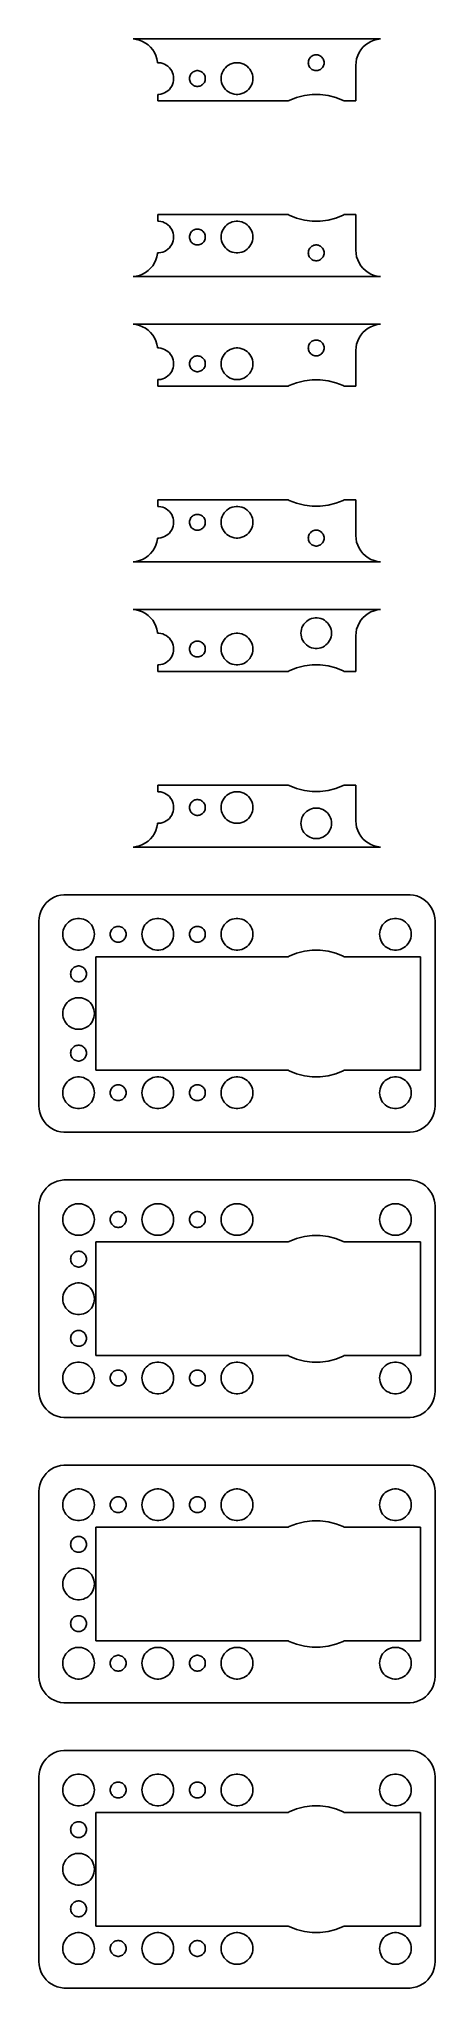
# Model space of a CAD drawing. Header units: metres. Extents: x -52 to 22, y -22 to 346.
import ezdxf

# ---------------------------------------------------------------- set-up
doc = ezdxf.new("R2010")
doc.units = ezdxf.units.M

msp = doc.modelspace()

# ---------------------------------------------------------------- linework, layer by layer
for p, q in [((12.186, 346.49), (-34.686, 346.49)), ((-34.686, 346.49), (-34.0631, 346.411)), ((-34.0631, 346.411), (-33.4549, 346.255)), ((-33.4549, 346.255), (-32.8711, 346.024)), ((-32.8711, 346.024), (-32.3209, 345.722)), ((-32.3209, 345.722), (-31.8129, 345.353)), ((-31.8129, 345.353), (-31.3551, 344.923)), ((-31.3551, 344.923), (-30.9549, 344.439)), ((-30.9549, 344.439), (-30.6185, 343.909)), ((-30.6185, 343.909), (-30.3511, 343.341)), ((-30.3511, 343.341), (-30.1571, 342.743)), ((-1.09344, 343.027), (-0.95613, 343.156)), ((-0.95613, 343.156), (-0.80373, 343.266)), ((-0.80373, 343.266), (-0.63866, 343.357)), ((-0.63866, 343.357), (-0.46352, 343.427)), ((-0.46352, 343.427), (-0.28107, 343.473)), ((-0.28107, 343.473), (-0.09418, 343.497)), ((-0.09418, 343.497), (0.09418, 343.497)), ((0.09418, 343.497), (0.28107, 343.473)), ((0.28107, 343.473), (0.46352, 343.427)), ((0.46352, 343.427), (0.63866, 343.357)), ((0.63866, 343.357), (0.80373, 343.266)), ((0.80373, 343.266), (0.95613, 343.156)), ((0.95613, 343.156), (1.09344, 343.027)), ((7.65707, 342.743), (7.8511, 343.341)), ((7.8511, 343.341), (8.11845, 343.909)), ((8.11845, 343.909), (8.45491, 344.439)), ((8.45491, 344.439), (8.85515, 344.923)), ((8.85515, 344.923), (9.31287, 345.353)), ((9.31287, 345.353), (9.82086, 345.722)), ((9.82086, 345.722), (10.3711, 346.024)), ((10.3711, 346.024), (10.9549, 346.255)), ((10.9549, 346.255), (11.5631, 346.411)), ((11.5631, 346.411), (12.186, 346.49)), ((-30.1571, 342.743), (-30.0394, 342.127)), ((-30.0394, 342.127), (-30.0311, 341.994)), ((-30.0311, 341.994), (-29.8116, 341.994)), ((-29.8116, 341.994), (-29.4379, 341.947)), ((-29.4379, 341.947), (-29.0729, 341.853)), ((-29.0729, 341.853), (-28.7227, 341.714)), ((-28.7227, 341.714), (-28.3925, 341.533)), ((-28.3925, 341.533), (-28.0877, 341.312)), ((-28.0877, 341.312), (-27.8131, 341.054)), ((-27.8131, 341.054), (-27.5729, 340.763)), ((-27.5729, 340.763), (-27.3711, 340.445)), ((-27.3711, 340.445), (-27.2107, 340.104)), ((-27.2107, 340.104), (-27.0942, 339.746)), ((-27.0942, 339.746), (-27.0237, 339.376)), ((-23.9529, 339.373), (-23.8947, 339.552)), ((-23.8947, 339.552), (-23.8145, 339.723)), ((-23.8145, 339.723), (-23.7135, 339.882)), ((-23.7135, 339.882), (-23.5934, 340.027)), ((-23.5934, 340.027), (-23.4561, 340.156)), ((-23.4561, 340.156), (-23.3037, 340.266)), ((-23.3037, 340.266), (-23.1387, 340.357)), ((-23.1387, 340.357), (-22.9635, 340.427)), ((-22.9635, 340.427), (-22.7811, 340.473)), ((-22.7811, 340.473), (-22.5942, 340.497)), ((-22.5942, 340.497), (-22.4058, 340.497)), ((-22.4058, 340.497), (-22.2189, 340.473)), ((-22.2189, 340.473), (-22.0365, 340.427)), ((-22.0365, 340.427), (-21.8613, 340.357)), ((-21.8613, 340.357), (-21.6963, 340.266)), ((-21.6963, 340.266), (-21.5439, 340.156)), ((-21.5439, 340.156), (-21.4065, 340.027)), ((-21.4065, 340.027), (-21.2865, 339.882)), ((-21.2865, 339.882), (-21.1855, 339.723)), ((-21.1855, 339.723), (-21.1053, 339.552)), ((-21.1053, 339.552), (-21.0471, 339.373)), ((-17.9763, 339.376), (-17.9057, 339.746)), ((-17.9057, 339.746), (-17.7893, 340.104)), ((-17.7893, 340.104), (-17.6289, 340.445)), ((-17.6289, 340.445), (-17.427, 340.763)), ((-17.427, 340.763), (-17.1869, 341.054)), ((-17.1869, 341.054), (-16.9123, 341.312)), ((-16.9123, 341.312), (-16.6075, 341.533)), ((-16.6075, 341.533), (-16.2773, 341.714)), ((-16.2773, 341.714), (-15.927, 341.853)), ((-15.927, 341.853), (-15.5621, 341.947)), ((-15.5621, 341.947), (-15.1884, 341.994)), ((-15.1884, 341.994), (-14.8116, 341.994)), ((-14.8116, 341.994), (-14.4379, 341.947)), ((-14.4379, 341.947), (-14.0729, 341.853)), ((-14.0729, 341.853), (-13.7227, 341.714)), ((-13.7227, 341.714), (-13.3925, 341.533)), ((-13.3925, 341.533), (-13.0877, 341.312)), ((-13.0877, 341.312), (-12.8131, 341.054)), ((-12.8131, 341.054), (-12.5729, 340.763)), ((-12.5729, 340.763), (-12.3711, 340.445)), ((-12.3711, 340.445), (-12.2107, 340.104)), ((-12.2107, 340.104), (-12.0942, 339.746)), ((-12.0942, 339.746), (-12.0237, 339.376)), ((-1.5, 342), (-1.48816, 342.188)), ((-1.48816, 341.812), (-1.5, 342)), ((-1.48816, 342.188), (-1.45287, 342.373)), ((-1.45287, 341.627), (-1.48816, 341.812)), ((-1.45287, 342.373), (-1.39465, 342.552)), ((-1.39465, 341.448), (-1.45287, 341.627)), ((-1.39465, 342.552), (-1.31445, 342.723)), ((-1.31445, 341.277), (-1.39465, 341.448)), ((-1.31445, 342.723), (-1.21352, 342.882)), ((-1.21352, 341.118), (-1.31445, 341.277)), ((-1.21352, 342.882), (-1.09344, 343.027)), ((-1.09344, 340.973), (-1.21352, 341.118)), ((-0.95613, 340.844), (-1.09344, 340.973)), ((-0.80373, 340.734), (-0.95613, 340.844)), ((-0.63866, 340.643), (-0.80373, 340.734)), ((-0.46352, 340.573), (-0.63866, 340.643)), ((-0.28107, 340.527), (-0.46352, 340.573)), ((-0.09418, 340.503), (-0.28107, 340.527)), ((0.09418, 340.503), (-0.09418, 340.503)), ((0.28107, 340.527), (0.09418, 340.503)), ((0.46352, 340.573), (0.28107, 340.527)), ((0.63866, 340.643), (0.46352, 340.573)), ((0.80373, 340.734), (0.63866, 340.643)), ((0.95613, 340.844), (0.80373, 340.734)), ((1.09344, 340.973), (0.95613, 340.844)), ((1.09344, 343.027), (1.21352, 342.882)), ((1.21352, 341.118), (1.09344, 340.973)), ((1.21352, 342.882), (1.31445, 342.723)), ((1.31445, 341.277), (1.21352, 341.118)), ((1.31445, 342.723), (1.39465, 342.552)), ((1.39465, 341.448), (1.31445, 341.277)), ((1.39465, 342.552), (1.45287, 342.373)), ((1.45287, 341.627), (1.39465, 341.448)), ((1.45287, 342.373), (1.48816, 342.188)), ((1.48816, 341.812), (1.45287, 341.627)), ((1.48816, 342.188), (1.5, 342)), ((1.5, 342), (1.48816, 341.812)), ((7.5, 341.5), (7.53941, 342.127)), ((7.5, 334.75), (7.5, 341.5)), ((7.53941, 342.127), (7.65707, 342.743)), ((-29.8116, 336.006), (-30, 336.006)), ((-30, 336.006), (-30, 334.75)), ((-29.4379, 336.053), (-29.8116, 336.006)), ((-29.0729, 336.147), (-29.4379, 336.053)), ((-28.7227, 336.286), (-29.0729, 336.147)), ((-28.3925, 336.467), (-28.7227, 336.286)), ((-28.0877, 336.688), (-28.3925, 336.467)), ((-27.8131, 336.946), (-28.0877, 336.688)), ((-27.5729, 337.237), (-27.8131, 336.946)), ((-27.3711, 337.555), (-27.5729, 337.237)), ((-27.2107, 337.896), (-27.3711, 337.555)), ((-27.0942, 338.254), (-27.2107, 337.896)), ((-27.0237, 338.624), (-27.0942, 338.254)), ((-27.0237, 339.376), (-27, 339)), ((-27, 339), (-27.0237, 338.624)), ((-24, 339), (-23.9882, 339.188)), ((-23.9882, 338.812), (-24, 339)), ((-23.9882, 339.188), (-23.9529, 339.373)), ((-23.9529, 338.627), (-23.9882, 338.812)), ((-23.8947, 338.448), (-23.9529, 338.627)), ((-23.8145, 338.277), (-23.8947, 338.448)), ((-23.7135, 338.118), (-23.8145, 338.277)), ((-23.5934, 337.973), (-23.7135, 338.118)), ((-23.4561, 337.844), (-23.5934, 337.973)), ((-23.3037, 337.734), (-23.4561, 337.844)), ((-23.1387, 337.643), (-23.3037, 337.734)), ((-22.9635, 337.573), (-23.1387, 337.643)), ((-22.7811, 337.527), (-22.9635, 337.573)), ((-22.5942, 337.503), (-22.7811, 337.527)), ((-22.4058, 337.503), (-22.5942, 337.503)), ((-22.2189, 337.527), (-22.4058, 337.503)), ((-22.0365, 337.573), (-22.2189, 337.527)), ((-21.8613, 337.643), (-22.0365, 337.573)), ((-21.6963, 337.734), (-21.8613, 337.643)), ((-21.5439, 337.844), (-21.6963, 337.734)), ((-21.4065, 337.973), (-21.5439, 337.844)), ((-21.2865, 338.118), (-21.4065, 337.973)), ((-21.1855, 338.277), (-21.2865, 338.118)), ((-21.1053, 338.448), (-21.1855, 338.277)), ((-21.0471, 338.627), (-21.1053, 338.448)), ((-21.0471, 339.373), (-21.0118, 339.188)), ((-21.0118, 338.812), (-21.0471, 338.627)), ((-21.0118, 339.188), (-21, 339)), ((-21, 339), (-21.0118, 338.812)), ((-18, 339), (-17.9763, 339.376)), ((-17.9763, 338.624), (-18, 339)), ((-17.9057, 338.254), (-17.9763, 338.624)), ((-17.7893, 337.896), (-17.9057, 338.254)), ((-17.6289, 337.555), (-17.7893, 337.896)), ((-17.427, 337.237), (-17.6289, 337.555)), ((-17.1869, 336.946), (-17.427, 337.237)), ((-16.9123, 336.688), (-17.1869, 336.946)), ((-16.6075, 336.467), (-16.9123, 336.688)), ((-16.2773, 336.286), (-16.6075, 336.467)), ((-15.927, 336.147), (-16.2773, 336.286)), ((-15.5621, 336.053), (-15.927, 336.147)), ((-15.1884, 336.006), (-15.5621, 336.053)), ((-14.8116, 336.006), (-15.1884, 336.006)), ((-14.4379, 336.053), (-14.8116, 336.006)), ((-14.0729, 336.147), (-14.4379, 336.053)), ((-13.7227, 336.286), (-14.0729, 336.147)), ((-13.3925, 336.467), (-13.7227, 336.286)), ((-13.0877, 336.688), (-13.3925, 336.467)), ((-12.8131, 336.946), (-13.0877, 336.688)), ((-12.5729, 337.237), (-12.8131, 336.946)), ((-12.3711, 337.555), (-12.5729, 337.237)), ((-12.2107, 337.896), (-12.3711, 337.555)), ((-12.0942, 338.254), (-12.2107, 337.896)), ((-12.0237, 338.624), (-12.0942, 338.254)), ((-12.0237, 339.376), (-12, 339)), ((-12, 339), (-12.0237, 338.624)), ((-3.70819, 335.413), (-2.24857, 335.787)), ((-2.24857, 335.787), (-0.75348, 335.976)), ((-0.75348, 335.976), (0.75348, 335.976)), ((0.75348, 335.976), (2.24857, 335.787)), ((2.24857, 335.787), (3.70819, 335.413)), ((-30, 334.75), (-5.30566, 334.75)), ((-5.30566, 334.75), (-5.10934, 334.858)), ((-5.10934, 334.858), (-3.70819, 335.413)), ((3.70819, 335.413), (5.10934, 334.858)), ((5.10934, 334.858), (5.30566, 334.75)), ((5.30566, 334.75), (7.5, 334.75)), ((-5.30566, 313.25), (-30, 313.25)), ((-30, 313.25), (-30, 311.994)), ((-30, 311.994), (-29.8116, 311.994)), ((-29.8116, 311.994), (-29.4379, 311.947)), ((-29.4379, 311.947), (-29.0729, 311.853)), ((-29.0729, 311.853), (-28.7227, 311.714)), ((-28.7227, 311.714), (-28.3925, 311.533)), ((-28.3925, 311.533), (-28.0877, 311.312)), ((-28.0877, 311.312), (-27.8131, 311.054)), ((-27.8131, 311.054), (-27.5729, 310.763)), ((-27.5729, 310.763), (-27.3711, 310.445)), ((-27.3711, 310.445), (-27.2107, 310.104)), ((-27.2107, 310.104), (-27.0942, 309.746)), ((-23.7135, 309.882), (-23.5934, 310.027)), ((-23.5934, 310.027), (-23.4561, 310.156)), ((-23.4561, 310.156), (-23.3037, 310.266)), ((-23.3037, 310.266), (-23.1387, 310.357)), ((-23.1387, 310.357), (-22.9635, 310.427)), ((-22.9635, 310.427), (-22.7811, 310.473)), ((-22.7811, 310.473), (-22.5942, 310.497)), ((-22.5942, 310.497), (-22.4058, 310.497)), ((-22.4058, 310.497), (-22.2189, 310.473)), ((-22.2189, 310.473), (-22.0365, 310.427)), ((-22.0365, 310.427), (-21.8613, 310.357)), ((-21.8613, 310.357), (-21.6963, 310.266)), ((-21.6963, 310.266), (-21.5439, 310.156)), ((-21.5439, 310.156), (-21.4065, 310.027)), ((-21.4065, 310.027), (-21.2865, 309.882)), ((-17.9057, 309.746), (-17.7893, 310.104)), ((-17.7893, 310.104), (-17.6289, 310.445)), ((-17.6289, 310.445), (-17.427, 310.763)), ((-17.427, 310.763), (-17.1869, 311.054)), ((-17.1869, 311.054), (-16.9123, 311.312)), ((-16.9123, 311.312), (-16.6075, 311.533)), ((-16.6075, 311.533), (-16.2773, 311.714)), ((-16.2773, 311.714), (-15.927, 311.853)), ((-15.927, 311.853), (-15.5621, 311.947)), ((-15.5621, 311.947), (-15.1884, 311.994)), ((-15.1884, 311.994), (-14.8116, 311.994)), ((-14.8116, 311.994), (-14.4379, 311.947)), ((-14.4379, 311.947), (-14.0729, 311.853)), ((-14.0729, 311.853), (-13.7227, 311.714)), ((-13.7227, 311.714), (-13.3925, 311.533)), ((-13.3925, 311.533), (-13.0877, 311.312)), ((-13.0877, 311.312), (-12.8131, 311.054)), ((-12.8131, 311.054), (-12.5729, 310.763)), ((-12.5729, 310.763), (-12.3711, 310.445)), ((-12.3711, 310.445), (-12.2107, 310.104)), ((-12.2107, 310.104), (-12.0942, 309.746)), ((-5.10934, 313.142), (-5.30566, 313.25)), ((-3.70819, 312.587), (-5.10934, 313.142)), ((-2.24857, 312.213), (-3.70819, 312.587)), ((-0.75348, 312.024), (-2.24857, 312.213)), ((0.75348, 312.024), (-0.75348, 312.024)), ((2.24857, 312.213), (0.75348, 312.024)), ((3.70819, 312.587), (2.24857, 312.213)), ((5.10934, 313.142), (3.70819, 312.587)), ((5.30566, 313.25), (5.10934, 313.142)), ((7.5, 313.25), (5.30566, 313.25)), ((7.5, 306.5), (7.5, 313.25)), ((-28.7227, 306.286), (-29.0729, 306.147)), ((-28.3925, 306.467), (-28.7227, 306.286)), ((-28.0877, 306.688), (-28.3925, 306.467)), ((-27.8131, 306.946), (-28.0877, 306.688)), ((-27.5729, 307.237), (-27.8131, 306.946)), ((-27.3711, 307.555), (-27.5729, 307.237)), ((-27.2107, 307.896), (-27.3711, 307.555)), ((-27.0942, 308.254), (-27.2107, 307.896)), ((-27.0942, 309.746), (-27.0237, 309.376)), ((-27.0237, 308.624), (-27.0942, 308.254)), ((-27.0237, 309.376), (-27, 309)), ((-27, 309), (-27.0237, 308.624)), ((-24, 309), (-23.9882, 309.188)), ((-23.9882, 308.812), (-24, 309)), ((-23.9882, 309.188), (-23.9529, 309.373)), ((-23.9529, 308.627), (-23.9882, 308.812)), ((-23.9529, 309.373), (-23.8947, 309.552)), ((-23.8947, 308.448), (-23.9529, 308.627)), ((-23.8947, 309.552), (-23.8145, 309.723)), ((-23.8145, 308.277), (-23.8947, 308.448)), ((-23.8145, 309.723), (-23.7135, 309.882)), ((-23.7135, 308.118), (-23.8145, 308.277)), ((-23.5934, 307.973), (-23.7135, 308.118)), ((-23.4561, 307.844), (-23.5934, 307.973)), ((-23.3037, 307.734), (-23.4561, 307.844)), ((-23.1387, 307.643), (-23.3037, 307.734)), ((-22.9635, 307.573), (-23.1387, 307.643)), ((-22.7811, 307.527), (-22.9635, 307.573)), ((-22.5942, 307.503), (-22.7811, 307.527)), ((-22.4058, 307.503), (-22.5942, 307.503)), ((-22.2189, 307.527), (-22.4058, 307.503)), ((-22.0365, 307.573), (-22.2189, 307.527)), ((-21.8613, 307.643), (-22.0365, 307.573)), ((-21.6963, 307.734), (-21.8613, 307.643)), ((-21.5439, 307.844), (-21.6963, 307.734)), ((-21.4065, 307.973), (-21.5439, 307.844)), ((-21.2865, 308.118), (-21.4065, 307.973)), ((-21.2865, 309.882), (-21.1855, 309.723)), ((-21.1855, 308.277), (-21.2865, 308.118)), ((-21.1855, 309.723), (-21.1053, 309.552)), ((-21.1053, 308.448), (-21.1855, 308.277)), ((-21.1053, 309.552), (-21.0471, 309.373)), ((-21.0471, 308.627), (-21.1053, 308.448)), ((-21.0471, 309.373), (-21.0118, 309.188)), ((-21.0118, 308.812), (-21.0471, 308.627)), ((-21.0118, 309.188), (-21, 309)), ((-21, 309), (-21.0118, 308.812)), ((-18, 309), (-17.9763, 309.376)), ((-17.9763, 308.624), (-18, 309)), ((-17.9763, 309.376), (-17.9057, 309.746)), ((-17.9057, 308.254), (-17.9763, 308.624)), ((-17.7893, 307.896), (-17.9057, 308.254)), ((-17.6289, 307.555), (-17.7893, 307.896)), ((-17.427, 307.237), (-17.6289, 307.555)), ((-17.1869, 306.946), (-17.427, 307.237)), ((-16.9123, 306.688), (-17.1869, 306.946)), ((-16.6075, 306.467), (-16.9123, 306.688)), ((-16.2773, 306.286), (-16.6075, 306.467)), ((-15.927, 306.147), (-16.2773, 306.286)), ((-13.7227, 306.286), (-14.0729, 306.147)), ((-13.3925, 306.467), (-13.7227, 306.286)), ((-13.0877, 306.688), (-13.3925, 306.467)), ((-12.8131, 306.946), (-13.0877, 306.688)), ((-12.5729, 307.237), (-12.8131, 306.946)), ((-12.3711, 307.555), (-12.5729, 307.237)), ((-12.2107, 307.896), (-12.3711, 307.555)), ((-12.0942, 308.254), (-12.2107, 307.896)), ((-12.0942, 309.746), (-12.0237, 309.376)), ((-12.0237, 308.624), (-12.0942, 308.254)), ((-12.0237, 309.376), (-12, 309)), ((-12, 309), (-12.0237, 308.624)), ((-1.48816, 306.188), (-1.45287, 306.373)), ((-1.45287, 306.373), (-1.39465, 306.552)), ((-1.39465, 306.552), (-1.31445, 306.723)), ((-1.31445, 306.723), (-1.21352, 306.882)), ((-1.21352, 306.882), (-1.09344, 307.027)), ((-1.09344, 307.027), (-0.95613, 307.156)), ((-0.95613, 307.156), (-0.80373, 307.266)), ((-0.80373, 307.266), (-0.63866, 307.357)), ((-0.63866, 307.357), (-0.46352, 307.427)), ((-0.46352, 307.427), (-0.28107, 307.473)), ((-0.28107, 307.473), (-0.09418, 307.497)), ((-0.09418, 307.497), (0.09418, 307.497)), ((0.09418, 307.497), (0.28107, 307.473)), ((0.28107, 307.473), (0.46352, 307.427)), ((0.46352, 307.427), (0.63866, 307.357)), ((0.63866, 307.357), (0.80373, 307.266)), ((0.80373, 307.266), (0.95613, 307.156)), ((0.95613, 307.156), (1.09344, 307.027)), ((1.09344, 307.027), (1.21352, 306.882)), ((1.21352, 306.882), (1.31445, 306.723)), ((1.31445, 306.723), (1.39465, 306.552)), ((1.39465, 306.552), (1.45287, 306.373)), ((1.45287, 306.373), (1.48816, 306.188)), ((7.53941, 305.873), (7.5, 306.5)), ((-31.8129, 302.647), (-32.3209, 302.278)), ((-31.3551, 303.077), (-31.8129, 302.647)), ((-30.9549, 303.561), (-31.3551, 303.077)), ((-30.6185, 304.091), (-30.9549, 303.561)), ((-30.3511, 304.659), (-30.6185, 304.091)), ((-30.1571, 305.257), (-30.3511, 304.659)), ((-30.0394, 305.873), (-30.1571, 305.257)), ((-30.0311, 306.006), (-30.0394, 305.873)), ((-29.8116, 306.006), (-30.0311, 306.006)), ((-29.4379, 306.053), (-29.8116, 306.006)), ((-29.0729, 306.147), (-29.4379, 306.053)), ((-15.5621, 306.053), (-15.927, 306.147)), ((-15.1884, 306.006), (-15.5621, 306.053)), ((-14.8116, 306.006), (-15.1884, 306.006)), ((-14.4379, 306.053), (-14.8116, 306.006)), ((-14.0729, 306.147), (-14.4379, 306.053)), ((-1.5, 306), (-1.48816, 306.188)), ((-1.48816, 305.812), (-1.5, 306)), ((-1.45287, 305.627), (-1.48816, 305.812)), ((-1.39465, 305.448), (-1.45287, 305.627)), ((-1.31445, 305.277), (-1.39465, 305.448)), ((-1.21352, 305.118), (-1.31445, 305.277)), ((-1.09344, 304.973), (-1.21352, 305.118)), ((-0.95613, 304.844), (-1.09344, 304.973)), ((-0.80373, 304.734), (-0.95613, 304.844)), ((-0.63866, 304.643), (-0.80373, 304.734)), ((-0.46352, 304.573), (-0.63866, 304.643)), ((-0.28107, 304.527), (-0.46352, 304.573)), ((-0.09418, 304.503), (-0.28107, 304.527)), ((0.09418, 304.503), (-0.09418, 304.503)), ((0.28107, 304.527), (0.09418, 304.503)), ((0.46352, 304.573), (0.28107, 304.527)), ((0.63866, 304.643), (0.46352, 304.573)), ((0.80373, 304.734), (0.63866, 304.643)), ((0.95613, 304.844), (0.80373, 304.734)), ((1.09344, 304.973), (0.95613, 304.844)), ((1.21352, 305.118), (1.09344, 304.973)), ((1.31445, 305.277), (1.21352, 305.118)), ((1.39465, 305.448), (1.31445, 305.277)), ((1.45287, 305.627), (1.39465, 305.448)), ((1.48816, 305.812), (1.45287, 305.627)), ((1.48816, 306.188), (1.5, 306)), ((1.5, 306), (1.48816, 305.812)), ((7.65707, 305.257), (7.53941, 305.873)), ((7.8511, 304.659), (7.65707, 305.257)), ((8.11845, 304.091), (7.8511, 304.659)), ((8.45491, 303.561), (8.11845, 304.091)), ((8.85515, 303.077), (8.45491, 303.561)), ((9.31287, 302.647), (8.85515, 303.077)), ((9.82086, 302.278), (9.31287, 302.647)), ((-34.0631, 301.589), (-34.686, 301.51)), ((-34.686, 301.51), (12.186, 301.51)), ((-33.4549, 301.745), (-34.0631, 301.589)), ((-32.8711, 301.976), (-33.4549, 301.745)), ((-32.3209, 302.278), (-32.8711, 301.976)), ((10.3711, 301.976), (9.82086, 302.278)), ((10.9549, 301.745), (10.3711, 301.976)), ((11.5631, 301.589), (10.9549, 301.745)), ((12.186, 301.51), (11.5631, 301.589)), ((12.186, 292.49), (-34.686, 292.49)), ((-34.686, 292.49), (-34.0631, 292.411)), ((-34.0631, 292.411), (-33.4549, 292.255)), ((-33.4549, 292.255), (-32.8711, 292.024)), ((-32.8711, 292.024), (-32.3209, 291.722)), ((-32.3209, 291.722), (-31.8129, 291.353)), ((9.31287, 291.353), (9.82086, 291.722)), ((9.82086, 291.722), (10.3711, 292.024)), ((10.3711, 292.024), (10.9549, 292.255)), ((10.9549, 292.255), (11.5631, 292.411)), ((11.5631, 292.411), (12.186, 292.49)), ((-31.8129, 291.353), (-31.3551, 290.923)), ((-31.3551, 290.923), (-30.9549, 290.439)), ((-30.9549, 290.439), (-30.6185, 289.909)), ((-30.6185, 289.909), (-30.3511, 289.341)), ((-30.3511, 289.341), (-30.1571, 288.743)), ((-30.1571, 288.743), (-30.0394, 288.127)), ((-30.0394, 288.127), (-30.0311, 287.994)), ((-30.0311, 287.994), (-29.8116, 287.994)), ((-29.8116, 287.994), (-29.4379, 287.947)), ((-29.4379, 287.947), (-29.0729, 287.853)), ((-29.0729, 287.853), (-28.7227, 287.714)), ((-16.2773, 287.714), (-15.927, 287.853)), ((-15.927, 287.853), (-15.5621, 287.947)), ((-15.5621, 287.947), (-15.1884, 287.994)), ((-15.1884, 287.994), (-14.8116, 287.994)), ((-14.8116, 287.994), (-14.4379, 287.947)), ((-14.4379, 287.947), (-14.0729, 287.853)), ((-14.0729, 287.853), (-13.7227, 287.714)), ((-1.5, 288), (-1.48816, 288.188)), ((-1.48816, 287.812), (-1.5, 288)), ((-1.48816, 288.188), (-1.45287, 288.373)), ((-1.45287, 287.627), (-1.48816, 287.812)), ((-1.45287, 288.373), (-1.39465, 288.552)), ((-1.39465, 288.552), (-1.31445, 288.723)), ((-1.31445, 288.723), (-1.21352, 288.882)), ((-1.21352, 288.882), (-1.09344, 289.027)), ((-1.09344, 289.027), (-0.95613, 289.156)), ((-0.95613, 289.156), (-0.80373, 289.266)), ((-0.80373, 289.266), (-0.63866, 289.357)), ((-0.63866, 289.357), (-0.46352, 289.427)), ((-0.46352, 289.427), (-0.28107, 289.473)), ((-0.28107, 289.473), (-0.09418, 289.497)), ((-0.09418, 289.497), (0.09418, 289.497)), ((0.09418, 289.497), (0.28107, 289.473)), ((0.28107, 289.473), (0.46352, 289.427)), ((0.46352, 289.427), (0.63866, 289.357)), ((0.63866, 289.357), (0.80373, 289.266)), ((0.80373, 289.266), (0.95613, 289.156)), ((0.95613, 289.156), (1.09344, 289.027)), ((1.09344, 289.027), (1.21352, 288.882)), ((1.21352, 288.882), (1.31445, 288.723)), ((1.31445, 288.723), (1.39465, 288.552)), ((1.39465, 288.552), (1.45287, 288.373)), ((1.45287, 288.373), (1.48816, 288.188)), ((1.48816, 287.812), (1.45287, 287.627)), ((1.48816, 288.188), (1.5, 288)), ((1.5, 288), (1.48816, 287.812)), ((7.5, 287.5), (7.53941, 288.127)), ((7.53941, 288.127), (7.65707, 288.743)), ((7.65707, 288.743), (7.8511, 289.341)), ((7.8511, 289.341), (8.11845, 289.909)), ((8.11845, 289.909), (8.45491, 290.439)), ((8.45491, 290.439), (8.85515, 290.923)), ((8.85515, 290.923), (9.31287, 291.353)), ((-28.7227, 287.714), (-28.3925, 287.533)), ((-28.3925, 287.533), (-28.0877, 287.312)), ((-28.0877, 287.312), (-27.8131, 287.054)), ((-27.8131, 287.054), (-27.5729, 286.763)), ((-27.5729, 286.763), (-27.3711, 286.445)), ((-27.3711, 286.445), (-27.2107, 286.104)), ((-27.2107, 286.104), (-27.0942, 285.746)), ((-27.0942, 284.254), (-27.2107, 283.896)), ((-27.0942, 285.746), (-27.0237, 285.376)), ((-27.0237, 284.624), (-27.0942, 284.254)), ((-27.0237, 285.376), (-27, 285)), ((-27, 285), (-27.0237, 284.624)), ((-24, 285), (-23.9882, 285.188)), ((-23.9882, 284.812), (-24, 285)), ((-23.9882, 285.188), (-23.9529, 285.373)), ((-23.9529, 284.627), (-23.9882, 284.812)), ((-23.9529, 285.373), (-23.8947, 285.552)), ((-23.8947, 284.448), (-23.9529, 284.627)), ((-23.8947, 285.552), (-23.8145, 285.723)), ((-23.8145, 284.277), (-23.8947, 284.448)), ((-23.8145, 285.723), (-23.7135, 285.882)), ((-23.7135, 284.118), (-23.8145, 284.277)), ((-23.7135, 285.882), (-23.5934, 286.027)), ((-23.5934, 283.973), (-23.7135, 284.118)), ((-23.5934, 286.027), (-23.4561, 286.156)), ((-23.4561, 286.156), (-23.3037, 286.266)), ((-23.3037, 286.266), (-23.1387, 286.357)), ((-23.1387, 286.357), (-22.9635, 286.427)), ((-22.9635, 286.427), (-22.7811, 286.473)), ((-22.7811, 286.473), (-22.5942, 286.497)), ((-22.5942, 286.497), (-22.4058, 286.497)), ((-22.4058, 286.497), (-22.2189, 286.473)), ((-22.2189, 286.473), (-22.0365, 286.427)), ((-22.0365, 286.427), (-21.8613, 286.357)), ((-21.8613, 286.357), (-21.6963, 286.266)), ((-21.6963, 286.266), (-21.5439, 286.156)), ((-21.5439, 286.156), (-21.4065, 286.027)), ((-21.4065, 286.027), (-21.2865, 285.882)), ((-21.2865, 284.118), (-21.4065, 283.973)), ((-21.2865, 285.882), (-21.1855, 285.723)), ((-21.1855, 284.277), (-21.2865, 284.118)), ((-21.1855, 285.723), (-21.1053, 285.552)), ((-21.1053, 284.448), (-21.1855, 284.277)), ((-21.1053, 285.552), (-21.0471, 285.373)), ((-21.0471, 284.627), (-21.1053, 284.448)), ((-21.0471, 285.373), (-21.0118, 285.188)), ((-21.0118, 284.812), (-21.0471, 284.627)), ((-21.0118, 285.188), (-21, 285)), ((-21, 285), (-21.0118, 284.812)), ((-18, 285), (-17.9763, 285.376)), ((-17.9763, 284.624), (-18, 285)), ((-17.9763, 285.376), (-17.9057, 285.746)), ((-17.9057, 284.254), (-17.9763, 284.624)), ((-17.9057, 285.746), (-17.7893, 286.104)), ((-17.7893, 283.896), (-17.9057, 284.254)), ((-17.7893, 286.104), (-17.6289, 286.445)), ((-17.6289, 286.445), (-17.427, 286.763)), ((-17.427, 286.763), (-17.1869, 287.054)), ((-17.1869, 287.054), (-16.9123, 287.312)), ((-16.9123, 287.312), (-16.6075, 287.533)), ((-16.6075, 287.533), (-16.2773, 287.714)), ((-13.7227, 287.714), (-13.3925, 287.533)), ((-13.3925, 287.533), (-13.0877, 287.312)), ((-13.0877, 287.312), (-12.8131, 287.054)), ((-12.8131, 287.054), (-12.5729, 286.763)), ((-12.5729, 286.763), (-12.3711, 286.445)), ((-12.3711, 286.445), (-12.2107, 286.104)), ((-12.2107, 286.104), (-12.0942, 285.746)), ((-12.0942, 284.254), (-12.2107, 283.896)), ((-12.0942, 285.746), (-12.0237, 285.376)), ((-12.0237, 284.624), (-12.0942, 284.254)), ((-12.0237, 285.376), (-12, 285)), ((-12, 285), (-12.0237, 284.624)), ((-1.39465, 287.448), (-1.45287, 287.627)), ((-1.31445, 287.277), (-1.39465, 287.448)), ((-1.21352, 287.118), (-1.31445, 287.277)), ((-1.09344, 286.973), (-1.21352, 287.118)), ((-0.95613, 286.844), (-1.09344, 286.973)), ((-0.80373, 286.734), (-0.95613, 286.844)), ((-0.63866, 286.643), (-0.80373, 286.734)), ((-0.46352, 286.573), (-0.63866, 286.643)), ((-0.28107, 286.527), (-0.46352, 286.573)), ((-0.09418, 286.503), (-0.28107, 286.527)), ((0.09418, 286.503), (-0.09418, 286.503)), ((0.28107, 286.527), (0.09418, 286.503)), ((0.46352, 286.573), (0.28107, 286.527)), ((0.63866, 286.643), (0.46352, 286.573)), ((0.80373, 286.734), (0.63866, 286.643)), ((0.95613, 286.844), (0.80373, 286.734)), ((1.09344, 286.973), (0.95613, 286.844)), ((1.21352, 287.118), (1.09344, 286.973)), ((1.31445, 287.277), (1.21352, 287.118)), ((1.39465, 287.448), (1.31445, 287.277)), ((1.45287, 287.627), (1.39465, 287.448)), ((7.5, 280.75), (7.5, 287.5)), ((-29.8116, 282.006), (-30, 282.006)), ((-30, 282.006), (-30, 280.75)), ((-30, 280.75), (-5.30566, 280.75)), ((-29.4379, 282.053), (-29.8116, 282.006)), ((-29.0729, 282.147), (-29.4379, 282.053)), ((-28.7227, 282.286), (-29.0729, 282.147)), ((-28.3925, 282.467), (-28.7227, 282.286)), ((-28.0877, 282.688), (-28.3925, 282.467)), ((-27.8131, 282.946), (-28.0877, 282.688)), ((-27.5729, 283.237), (-27.8131, 282.946)), ((-27.3711, 283.555), (-27.5729, 283.237)), ((-27.2107, 283.896), (-27.3711, 283.555)), ((-23.4561, 283.844), (-23.5934, 283.973)), ((-23.3037, 283.734), (-23.4561, 283.844)), ((-23.1387, 283.643), (-23.3037, 283.734)), ((-22.9635, 283.573), (-23.1387, 283.643)), ((-22.7811, 283.527), (-22.9635, 283.573)), ((-22.5942, 283.503), (-22.7811, 283.527)), ((-22.4058, 283.503), (-22.5942, 283.503)), ((-22.2189, 283.527), (-22.4058, 283.503)), ((-22.0365, 283.573), (-22.2189, 283.527)), ((-21.8613, 283.643), (-22.0365, 283.573)), ((-21.6963, 283.734), (-21.8613, 283.643)), ((-21.5439, 283.844), (-21.6963, 283.734)), ((-21.4065, 283.973), (-21.5439, 283.844)), ((-17.6289, 283.555), (-17.7893, 283.896)), ((-17.427, 283.237), (-17.6289, 283.555)), ((-17.1869, 282.946), (-17.427, 283.237)), ((-16.9123, 282.688), (-17.1869, 282.946)), ((-16.6075, 282.467), (-16.9123, 282.688)), ((-16.2773, 282.286), (-16.6075, 282.467)), ((-15.927, 282.147), (-16.2773, 282.286)), ((-15.5621, 282.053), (-15.927, 282.147)), ((-15.1884, 282.006), (-15.5621, 282.053)), ((-14.8116, 282.006), (-15.1884, 282.006)), ((-14.4379, 282.053), (-14.8116, 282.006)), ((-14.0729, 282.147), (-14.4379, 282.053)), ((-13.7227, 282.286), (-14.0729, 282.147)), ((-13.3925, 282.467), (-13.7227, 282.286)), ((-13.0877, 282.688), (-13.3925, 282.467)), ((-12.8131, 282.946), (-13.0877, 282.688)), ((-12.5729, 283.237), (-12.8131, 282.946)), ((-12.3711, 283.555), (-12.5729, 283.237)), ((-12.2107, 283.896), (-12.3711, 283.555)), ((-5.30566, 280.75), (-5.10934, 280.858)), ((-5.10934, 280.858), (-3.70819, 281.413)), ((-3.70819, 281.413), (-2.24857, 281.787)), ((-2.24857, 281.787), (-0.75348, 281.976)), ((-0.75348, 281.976), (0.75348, 281.976)), ((0.75348, 281.976), (2.24857, 281.787)), ((2.24857, 281.787), (3.70819, 281.413)), ((3.70819, 281.413), (5.10934, 280.858)), ((5.10934, 280.858), (5.30566, 280.75)), ((5.30566, 280.75), (7.5, 280.75)), ((-5.30566, 259.25), (-30, 259.25)), ((-30, 259.25), (-30, 257.994)), ((-5.10934, 259.142), (-5.30566, 259.25)), ((-3.70819, 258.587), (-5.10934, 259.142)), ((-2.24857, 258.213), (-3.70819, 258.587)), ((3.70819, 258.587), (2.24857, 258.213)), ((5.10934, 259.142), (3.70819, 258.587)), ((5.30566, 259.25), (5.10934, 259.142)), ((7.5, 259.25), (5.30566, 259.25)), ((7.5, 252.5), (7.5, 259.25)), ((-30, 257.994), (-29.8116, 257.994)), ((-29.8116, 257.994), (-29.4379, 257.947)), ((-29.4379, 257.947), (-29.0729, 257.853)), ((-29.0729, 257.853), (-28.7227, 257.714)), ((-28.7227, 257.714), (-28.3925, 257.533)), ((-28.3925, 257.533), (-28.0877, 257.312)), ((-28.0877, 257.312), (-27.8131, 257.054)), ((-27.8131, 257.054), (-27.5729, 256.763)), ((-27.5729, 256.763), (-27.3711, 256.445)), ((-27.3711, 256.445), (-27.2107, 256.104)), ((-27.2107, 256.104), (-27.0942, 255.746)), ((-27.0942, 255.746), (-27.0237, 255.376)), ((-27.0237, 254.624), (-27.0942, 254.254)), ((-27.0237, 255.376), (-27, 255)), ((-27, 255), (-27.0237, 254.624)), ((-24, 255), (-23.9882, 255.188)), ((-23.9882, 254.812), (-24, 255)), ((-23.9882, 255.188), (-23.9529, 255.373)), ((-23.9529, 254.627), (-23.9882, 254.812)), ((-23.9529, 255.373), (-23.8947, 255.552)), ((-23.8947, 254.448), (-23.9529, 254.627)), ((-23.8947, 255.552), (-23.8145, 255.723)), ((-23.8145, 255.723), (-23.7135, 255.882)), ((-23.7135, 255.882), (-23.5934, 256.027)), ((-23.5934, 256.027), (-23.4561, 256.156)), ((-23.4561, 256.156), (-23.3037, 256.266)), ((-23.3037, 256.266), (-23.1387, 256.357)), ((-23.1387, 256.357), (-22.9635, 256.427)), ((-22.9635, 256.427), (-22.7811, 256.473)), ((-22.7811, 256.473), (-22.5942, 256.497)), ((-22.5942, 256.497), (-22.4058, 256.497)), ((-22.4058, 256.497), (-22.2189, 256.473)), ((-22.2189, 256.473), (-22.0365, 256.427)), ((-22.0365, 256.427), (-21.8613, 256.357)), ((-21.8613, 256.357), (-21.6963, 256.266)), ((-21.6963, 256.266), (-21.5439, 256.156)), ((-21.5439, 256.156), (-21.4065, 256.027)), ((-21.4065, 256.027), (-21.2865, 255.882)), ((-21.2865, 255.882), (-21.1855, 255.723)), ((-21.1855, 255.723), (-21.1053, 255.552)), ((-21.1053, 255.552), (-21.0471, 255.373)), ((-21.0471, 254.627), (-21.1053, 254.448)), ((-21.0471, 255.373), (-21.0118, 255.188)), ((-21.0118, 254.812), (-21.0471, 254.627)), ((-21.0118, 255.188), (-21, 255)), ((-21, 255), (-21.0118, 254.812)), ((-18, 255), (-17.9763, 255.376)), ((-17.9763, 254.624), (-18, 255)), ((-17.9763, 255.376), (-17.9057, 255.746)), ((-17.9057, 254.254), (-17.9763, 254.624)), ((-17.9057, 255.746), (-17.7893, 256.104)), ((-17.7893, 256.104), (-17.6289, 256.445)), ((-17.6289, 256.445), (-17.427, 256.763)), ((-17.427, 256.763), (-17.1869, 257.054)), ((-17.1869, 257.054), (-16.9123, 257.312)), ((-16.9123, 257.312), (-16.6075, 257.533)), ((-16.6075, 257.533), (-16.2773, 257.714)), ((-16.2773, 257.714), (-15.927, 257.853)), ((-15.927, 257.853), (-15.5621, 257.947)), ((-15.5621, 257.947), (-15.1884, 257.994)), ((-15.1884, 257.994), (-14.8116, 257.994)), ((-14.8116, 257.994), (-14.4379, 257.947)), ((-14.4379, 257.947), (-14.0729, 257.853)), ((-14.0729, 257.853), (-13.7227, 257.714)), ((-13.7227, 257.714), (-13.3925, 257.533)), ((-13.3925, 257.533), (-13.0877, 257.312)), ((-13.0877, 257.312), (-12.8131, 257.054)), ((-12.8131, 257.054), (-12.5729, 256.763)), ((-12.5729, 256.763), (-12.3711, 256.445)), ((-12.3711, 256.445), (-12.2107, 256.104)), ((-12.2107, 256.104), (-12.0942, 255.746)), ((-12.0942, 255.746), (-12.0237, 255.376)), ((-12.0237, 254.624), (-12.0942, 254.254)), ((-12.0237, 255.376), (-12, 255)), ((-12, 255), (-12.0237, 254.624)), ((-0.75348, 258.024), (-2.24857, 258.213)), ((0.75348, 258.024), (-0.75348, 258.024)), ((2.24857, 258.213), (0.75348, 258.024)), ((-30.1571, 251.257), (-30.3511, 250.659)), ((-30.0394, 251.873), (-30.1571, 251.257)), ((-30.0311, 252.006), (-30.0394, 251.873)), ((-29.8116, 252.006), (-30.0311, 252.006)), ((-29.4379, 252.053), (-29.8116, 252.006)), ((-29.0729, 252.147), (-29.4379, 252.053)), ((-28.7227, 252.286), (-29.0729, 252.147)), ((-28.3925, 252.467), (-28.7227, 252.286)), ((-28.0877, 252.688), (-28.3925, 252.467)), ((-27.8131, 252.946), (-28.0877, 252.688)), ((-27.5729, 253.237), (-27.8131, 252.946)), ((-27.3711, 253.555), (-27.5729, 253.237)), ((-27.2107, 253.896), (-27.3711, 253.555)), ((-27.0942, 254.254), (-27.2107, 253.896)), ((-23.8145, 254.277), (-23.8947, 254.448)), ((-23.7135, 254.118), (-23.8145, 254.277)), ((-23.5934, 253.973), (-23.7135, 254.118)), ((-23.4561, 253.844), (-23.5934, 253.973)), ((-23.3037, 253.734), (-23.4561, 253.844)), ((-23.1387, 253.643), (-23.3037, 253.734)), ((-22.9635, 253.573), (-23.1387, 253.643)), ((-22.7811, 253.527), (-22.9635, 253.573)), ((-22.5942, 253.503), (-22.7811, 253.527)), ((-22.4058, 253.503), (-22.5942, 253.503)), ((-22.2189, 253.527), (-22.4058, 253.503)), ((-22.0365, 253.573), (-22.2189, 253.527)), ((-21.8613, 253.643), (-22.0365, 253.573)), ((-21.6963, 253.734), (-21.8613, 253.643)), ((-21.5439, 253.844), (-21.6963, 253.734)), ((-21.4065, 253.973), (-21.5439, 253.844)), ((-21.2865, 254.118), (-21.4065, 253.973)), ((-21.1855, 254.277), (-21.2865, 254.118)), ((-21.1053, 254.448), (-21.1855, 254.277)), ((-17.7893, 253.896), (-17.9057, 254.254)), ((-17.6289, 253.555), (-17.7893, 253.896)), ((-17.427, 253.237), (-17.6289, 253.555)), ((-17.1869, 252.946), (-17.427, 253.237)), ((-16.9123, 252.688), (-17.1869, 252.946)), ((-16.6075, 252.467), (-16.9123, 252.688)), ((-16.2773, 252.286), (-16.6075, 252.467)), ((-15.927, 252.147), (-16.2773, 252.286)), ((-15.5621, 252.053), (-15.927, 252.147)), ((-15.1884, 252.006), (-15.5621, 252.053)), ((-14.8116, 252.006), (-15.1884, 252.006)), ((-14.4379, 252.053), (-14.8116, 252.006)), ((-14.0729, 252.147), (-14.4379, 252.053)), ((-13.7227, 252.286), (-14.0729, 252.147)), ((-13.3925, 252.467), (-13.7227, 252.286)), ((-13.0877, 252.688), (-13.3925, 252.467)), ((-12.8131, 252.946), (-13.0877, 252.688)), ((-12.5729, 253.237), (-12.8131, 252.946)), ((-12.3711, 253.555), (-12.5729, 253.237)), ((-12.2107, 253.896), (-12.3711, 253.555)), ((-12.0942, 254.254), (-12.2107, 253.896)), ((-1.5, 252), (-1.48816, 252.188)), ((-1.48816, 251.812), (-1.5, 252)), ((-1.48816, 252.188), (-1.45287, 252.373)), ((-1.45287, 251.627), (-1.48816, 251.812)), ((-1.45287, 252.373), (-1.39465, 252.552)), ((-1.39465, 251.448), (-1.45287, 251.627)), ((-1.39465, 252.552), (-1.31445, 252.723)), ((-1.31445, 251.277), (-1.39465, 251.448)), ((-1.31445, 252.723), (-1.21352, 252.882)), ((-1.21352, 251.118), (-1.31445, 251.277)), ((-1.21352, 252.882), (-1.09344, 253.027)), ((-1.09344, 250.973), (-1.21352, 251.118)), ((-1.09344, 253.027), (-0.95613, 253.156)), ((-0.95613, 250.844), (-1.09344, 250.973)), ((-0.95613, 253.156), (-0.80373, 253.266)), ((-0.80373, 253.266), (-0.63866, 253.357)), ((-0.63866, 253.357), (-0.46352, 253.427)), ((-0.46352, 253.427), (-0.28107, 253.473)), ((-0.28107, 253.473), (-0.09418, 253.497)), ((-0.09418, 253.497), (0.09418, 253.497)), ((0.09418, 253.497), (0.28107, 253.473)), ((0.28107, 253.473), (0.46352, 253.427)), ((0.46352, 253.427), (0.63866, 253.357)), ((0.63866, 253.357), (0.80373, 253.266)), ((0.80373, 253.266), (0.95613, 253.156)), ((0.95613, 253.156), (1.09344, 253.027)), ((1.09344, 250.973), (0.95613, 250.844)), ((1.09344, 253.027), (1.21352, 252.882)), ((1.21352, 251.118), (1.09344, 250.973)), ((1.21352, 252.882), (1.31445, 252.723)), ((1.31445, 251.277), (1.21352, 251.118)), ((1.31445, 252.723), (1.39465, 252.552)), ((1.39465, 251.448), (1.31445, 251.277)), ((1.39465, 252.552), (1.45287, 252.373)), ((1.45287, 251.627), (1.39465, 251.448)), ((1.45287, 252.373), (1.48816, 252.188)), ((1.48816, 251.812), (1.45287, 251.627)), ((1.48816, 252.188), (1.5, 252)), ((1.5, 252), (1.48816, 251.812)), ((7.53941, 251.873), (7.5, 252.5)), ((7.65707, 251.257), (7.53941, 251.873)), ((7.8511, 250.659), (7.65707, 251.257)), ((-34.0631, 247.589), (-34.686, 247.51)), ((-34.686, 247.51), (12.186, 247.51)), ((-33.4549, 247.745), (-34.0631, 247.589)), ((-32.8711, 247.976), (-33.4549, 247.745)), ((-32.3209, 248.278), (-32.8711, 247.976)), ((-31.8129, 248.647), (-32.3209, 248.278)), ((-31.3551, 249.077), (-31.8129, 248.647)), ((-30.9549, 249.561), (-31.3551, 249.077)), ((-30.6185, 250.091), (-30.9549, 249.561)), ((-30.3511, 250.659), (-30.6185, 250.091)), ((-0.80373, 250.734), (-0.95613, 250.844)), ((-0.63866, 250.643), (-0.80373, 250.734)), ((-0.46352, 250.573), (-0.63866, 250.643)), ((-0.28107, 250.527), (-0.46352, 250.573)), ((-0.09418, 250.503), (-0.28107, 250.527)), ((0.09418, 250.503), (-0.09418, 250.503)), ((0.28107, 250.527), (0.09418, 250.503)), ((0.46352, 250.573), (0.28107, 250.527)), ((0.63866, 250.643), (0.46352, 250.573)), ((0.80373, 250.734), (0.63866, 250.643)), ((0.95613, 250.844), (0.80373, 250.734)), ((8.11845, 250.091), (7.8511, 250.659)), ((8.45491, 249.561), (8.11845, 250.091)), ((8.85515, 249.077), (8.45491, 249.561)), ((9.31287, 248.647), (8.85515, 249.077)), ((9.82086, 248.278), (9.31287, 248.647)), ((10.3711, 247.976), (9.82086, 248.278)), ((10.9549, 247.745), (10.3711, 247.976)), ((11.5631, 247.589), (10.9549, 247.745)), ((12.186, 247.51), (11.5631, 247.589)), ((12.186, 238.49), (-34.686, 238.49)), ((-34.686, 238.49), (-34.0631, 238.411)), ((-34.0631, 238.411), (-33.4549, 238.255)), ((-33.4549, 238.255), (-32.8711, 238.024)), ((-32.8711, 238.024), (-32.3209, 237.722)), ((-32.3209, 237.722), (-31.8129, 237.353)), ((-31.8129, 237.353), (-31.3551, 236.923)), ((-31.3551, 236.923), (-30.9549, 236.439)), ((-30.9549, 236.439), (-30.6185, 235.909)), ((-2.114, 235.985), (-1.84853, 236.234)), ((-1.84853, 236.234), (-1.55389, 236.449)), ((-1.55389, 236.449), (-1.23476, 236.624)), ((-1.23476, 236.624), (-0.89615, 236.758)), ((-0.89615, 236.758), (-0.5434, 236.849)), ((-0.5434, 236.849), (-0.18208, 236.894)), ((-0.18208, 236.894), (0.18208, 236.894)), ((0.18208, 236.894), (0.5434, 236.849)), ((0.5434, 236.849), (0.89615, 236.758)), ((0.89615, 236.758), (1.23476, 236.624)), ((1.23476, 236.624), (1.55389, 236.449)), ((1.55389, 236.449), (1.84853, 236.234)), ((1.84853, 236.234), (2.114, 235.985)), ((8.11845, 235.909), (8.45491, 236.439)), ((8.45491, 236.439), (8.85515, 236.923)), ((8.85515, 236.923), (9.31287, 237.353)), ((9.31287, 237.353), (9.82086, 237.722)), ((9.82086, 237.722), (10.3711, 238.024)), ((10.3711, 238.024), (10.9549, 238.255)), ((10.9549, 238.255), (11.5631, 238.411)), ((11.5631, 238.411), (12.186, 238.49)), ((-30.6185, 235.909), (-30.3511, 235.341)), ((-30.3511, 235.341), (-30.1571, 234.743)), ((-30.1571, 234.743), (-30.0394, 234.127)), ((-30.0394, 234.127), (-30.0311, 233.994)), ((-30.0311, 233.994), (-29.8116, 233.994)), ((-29.8116, 233.994), (-29.4379, 233.947)), ((-29.4379, 233.947), (-29.0729, 233.853)), ((-29.0729, 233.853), (-28.7227, 233.714)), ((-28.7227, 233.714), (-28.3925, 233.533)), ((-28.3925, 233.533), (-28.0877, 233.312)), ((-28.0877, 233.312), (-27.8131, 233.054)), ((-27.8131, 233.054), (-27.5729, 232.763)), ((-27.5729, 232.763), (-27.3711, 232.445)), ((-22.9635, 232.427), (-22.7811, 232.473)), ((-22.7811, 232.473), (-22.5942, 232.497)), ((-22.5942, 232.497), (-22.4058, 232.497)), ((-22.4058, 232.497), (-22.2189, 232.473)), ((-22.2189, 232.473), (-22.0365, 232.427)), ((-17.6289, 232.445), (-17.427, 232.763)), ((-17.427, 232.763), (-17.1869, 233.054)), ((-17.1869, 233.054), (-16.9123, 233.312)), ((-16.9123, 233.312), (-16.6075, 233.533)), ((-16.6075, 233.533), (-16.2773, 233.714)), ((-16.2773, 233.714), (-15.927, 233.853)), ((-15.927, 233.853), (-15.5621, 233.947)), ((-15.5621, 233.947), (-15.1884, 233.994)), ((-15.1884, 233.994), (-14.8116, 233.994)), ((-14.8116, 233.994), (-14.4379, 233.947)), ((-14.4379, 233.947), (-14.0729, 233.853)), ((-14.0729, 233.853), (-13.7227, 233.714)), ((-13.7227, 233.714), (-13.3925, 233.533)), ((-13.3925, 233.533), (-13.0877, 233.312)), ((-13.0877, 233.312), (-12.8131, 233.054)), ((-12.8131, 233.054), (-12.5729, 232.763)), ((-12.5729, 232.763), (-12.3711, 232.445)), ((-2.89999, 234), (-2.87712, 234.363)), ((-2.87712, 233.637), (-2.89999, 234)), ((-2.87712, 234.363), (-2.80888, 234.721)), ((-2.80888, 233.279), (-2.87712, 233.637)), ((-2.80888, 234.721), (-2.69635, 235.068)), ((-2.69635, 232.932), (-2.80888, 233.279)), ((-2.69635, 235.068), (-2.54128, 235.397)), ((-2.54128, 232.603), (-2.69635, 232.932)), ((-2.54128, 235.397), (-2.34615, 235.705)), ((-2.34615, 232.295), (-2.54128, 232.603)), ((-2.34615, 235.705), (-2.114, 235.985)), ((2.114, 235.985), (2.34615, 235.705)), ((2.34615, 235.705), (2.54128, 235.397)), ((2.54128, 232.603), (2.34615, 232.295)), ((2.54128, 235.397), (2.69635, 235.068)), ((2.69635, 232.932), (2.54128, 232.603)), ((2.69635, 235.068), (2.80888, 234.721)), ((2.80888, 233.279), (2.69635, 232.932)), ((2.80888, 234.721), (2.87712, 234.363)), ((2.87712, 233.637), (2.80888, 233.279)), ((2.87712, 234.363), (2.89999, 234)), ((2.89999, 234), (2.87712, 233.637)), ((7.5, 233.5), (7.53941, 234.127)), ((7.5, 226.75), (7.5, 233.5)), ((7.53941, 234.127), (7.65707, 234.743)), ((7.65707, 234.743), (7.8511, 235.341)), ((7.8511, 235.341), (8.11845, 235.909)), ((-27.8131, 228.946), (-28.0877, 228.688)), ((-27.5729, 229.237), (-27.8131, 228.946)), ((-27.3711, 229.555), (-27.5729, 229.237)), ((-27.3711, 232.445), (-27.2107, 232.104)), ((-27.2107, 229.896), (-27.3711, 229.555)), ((-27.2107, 232.104), (-27.0942, 231.746)), ((-27.0942, 230.254), (-27.2107, 229.896)), ((-27.0942, 231.746), (-27.0237, 231.376)), ((-27.0237, 230.624), (-27.0942, 230.254)), ((-27.0237, 231.376), (-27, 231)), ((-27, 231), (-27.0237, 230.624)), ((-24, 231), (-23.9882, 231.188)), ((-23.9882, 230.812), (-24, 231)), ((-23.9882, 231.188), (-23.9529, 231.373)), ((-23.9529, 230.627), (-23.9882, 230.812)), ((-23.9529, 231.373), (-23.8947, 231.552)), ((-23.8947, 230.448), (-23.9529, 230.627)), ((-23.8947, 231.552), (-23.8145, 231.723)), ((-23.8145, 230.277), (-23.8947, 230.448)), ((-23.8145, 231.723), (-23.7135, 231.882)), ((-23.7135, 230.118), (-23.8145, 230.277)), ((-23.7135, 231.882), (-23.5934, 232.027)), ((-23.5934, 229.973), (-23.7135, 230.118)), ((-23.5934, 232.027), (-23.4561, 232.156)), ((-23.4561, 229.844), (-23.5934, 229.973)), ((-23.4561, 232.156), (-23.3037, 232.266)), ((-23.3037, 229.734), (-23.4561, 229.844)), ((-23.3037, 232.266), (-23.1387, 232.357)), ((-23.1387, 229.643), (-23.3037, 229.734)), ((-23.1387, 232.357), (-22.9635, 232.427)), ((-22.9635, 229.573), (-23.1387, 229.643)), ((-22.7811, 229.527), (-22.9635, 229.573)), ((-22.5942, 229.503), (-22.7811, 229.527)), ((-22.4058, 229.503), (-22.5942, 229.503)), ((-22.2189, 229.527), (-22.4058, 229.503)), ((-22.0365, 229.573), (-22.2189, 229.527)), ((-22.0365, 232.427), (-21.8613, 232.357)), ((-21.8613, 229.643), (-22.0365, 229.573)), ((-21.8613, 232.357), (-21.6963, 232.266)), ((-21.6963, 229.734), (-21.8613, 229.643)), ((-21.6963, 232.266), (-21.5439, 232.156)), ((-21.5439, 229.844), (-21.6963, 229.734)), ((-21.5439, 232.156), (-21.4065, 232.027)), ((-21.4065, 229.973), (-21.5439, 229.844)), ((-21.4065, 232.027), (-21.2865, 231.882)), ((-21.2865, 230.118), (-21.4065, 229.973)), ((-21.2865, 231.882), (-21.1855, 231.723)), ((-21.1855, 230.277), (-21.2865, 230.118)), ((-21.1855, 231.723), (-21.1053, 231.552)), ((-21.1053, 230.448), (-21.1855, 230.277)), ((-21.1053, 231.552), (-21.0471, 231.373)), ((-21.0471, 230.627), (-21.1053, 230.448)), ((-21.0471, 231.373), (-21.0118, 231.188)), ((-21.0118, 230.812), (-21.0471, 230.627)), ((-21.0118, 231.188), (-21, 231)), ((-21, 231), (-21.0118, 230.812)), ((-18, 231), (-17.9763, 231.376)), ((-17.9763, 230.624), (-18, 231)), ((-17.9763, 231.376), (-17.9057, 231.746)), ((-17.9057, 230.254), (-17.9763, 230.624)), ((-17.9057, 231.746), (-17.7893, 232.104)), ((-17.7893, 229.896), (-17.9057, 230.254)), ((-17.7893, 232.104), (-17.6289, 232.445)), ((-17.6289, 229.555), (-17.7893, 229.896)), ((-17.427, 229.237), (-17.6289, 229.555)), ((-17.1869, 228.946), (-17.427, 229.237)), ((-16.9123, 228.688), (-17.1869, 228.946)), ((-12.8131, 228.946), (-13.0877, 228.688)), ((-12.5729, 229.237), (-12.8131, 228.946)), ((-12.3711, 229.555), (-12.5729, 229.237)), ((-12.3711, 232.445), (-12.2107, 232.104)), ((-12.2107, 229.896), (-12.3711, 229.555)), ((-12.2107, 232.104), (-12.0942, 231.746)), ((-12.0942, 230.254), (-12.2107, 229.896)), ((-12.0942, 231.746), (-12.0237, 231.376)), ((-12.0237, 230.624), (-12.0942, 230.254)), ((-12.0237, 231.376), (-12, 231)), ((-12, 231), (-12.0237, 230.624)), ((-2.114, 232.015), (-2.34615, 232.295)), ((-1.84853, 231.766), (-2.114, 232.015)), ((-1.55389, 231.551), (-1.84853, 231.766)), ((-1.23476, 231.376), (-1.55389, 231.551)), ((-0.89615, 231.242), (-1.23476, 231.376)), ((-0.5434, 231.151), (-0.89615, 231.242)), ((-0.18208, 231.106), (-0.5434, 231.151)), ((0.18208, 231.106), (-0.18208, 231.106)), ((0.5434, 231.151), (0.18208, 231.106)), ((0.89615, 231.242), (0.5434, 231.151)), ((1.23476, 231.376), (0.89615, 231.242)), ((1.55389, 231.551), (1.23476, 231.376)), ((1.84853, 231.766), (1.55389, 231.551)), ((2.114, 232.015), (1.84853, 231.766)), ((2.34615, 232.295), (2.114, 232.015)), ((-29.8116, 228.006), (-30, 228.006)), ((-30, 228.006), (-30, 226.75)), ((-30, 226.75), (-5.30566, 226.75)), ((-29.4379, 228.053), (-29.8116, 228.006)), ((-29.0729, 228.147), (-29.4379, 228.053)), ((-28.7227, 228.286), (-29.0729, 228.147)), ((-28.3925, 228.467), (-28.7227, 228.286)), ((-28.0877, 228.688), (-28.3925, 228.467)), ((-16.6075, 228.467), (-16.9123, 228.688)), ((-16.2773, 228.286), (-16.6075, 228.467)), ((-15.927, 228.147), (-16.2773, 228.286)), ((-15.5621, 228.053), (-15.927, 228.147)), ((-15.1884, 228.006), (-15.5621, 228.053)), ((-14.8116, 228.006), (-15.1884, 228.006)), ((-14.4379, 228.053), (-14.8116, 228.006)), ((-14.0729, 228.147), (-14.4379, 228.053)), ((-13.7227, 228.286), (-14.0729, 228.147)), ((-13.3925, 228.467), (-13.7227, 228.286)), ((-13.0877, 228.688), (-13.3925, 228.467)), ((-5.30566, 226.75), (-5.10934, 226.858)), ((-5.10934, 226.858), (-3.70819, 227.413)), ((-3.70819, 227.413), (-2.24857, 227.787)), ((-2.24857, 227.787), (-0.75348, 227.976)), ((-0.75348, 227.976), (0.75348, 227.976)), ((0.75348, 227.976), (2.24857, 227.787)), ((2.24857, 227.787), (3.70819, 227.413)), ((3.70819, 227.413), (5.10934, 226.858)), ((5.10934, 226.858), (5.30566, 226.75)), ((5.30566, 226.75), (7.5, 226.75)), ((-5.30566, 205.25), (-30, 205.25)), ((-30, 205.25), (-30, 203.994)), ((-30, 203.994), (-29.8116, 203.994)), ((-29.8116, 203.994), (-29.4379, 203.947)), ((-29.4379, 203.947), (-29.0729, 203.853)), ((-29.0729, 203.853), (-28.7227, 203.714)), ((-28.7227, 203.714), (-28.3925, 203.533)), ((-28.3925, 203.533), (-28.0877, 203.312)), ((-28.0877, 203.312), (-27.8131, 203.054)), ((-27.8131, 203.054), (-27.5729, 202.763)), ((-17.427, 202.763), (-17.1869, 203.054)), ((-17.1869, 203.054), (-16.9123, 203.312)), ((-16.9123, 203.312), (-16.6075, 203.533)), ((-16.6075, 203.533), (-16.2773, 203.714)), ((-16.2773, 203.714), (-15.927, 203.853)), ((-15.927, 203.853), (-15.5621, 203.947)), ((-15.5621, 203.947), (-15.1884, 203.994)), ((-15.1884, 203.994), (-14.8116, 203.994)), ((-14.8116, 203.994), (-14.4379, 203.947)), ((-14.4379, 203.947), (-14.0729, 203.853)), ((-14.0729, 203.853), (-13.7227, 203.714)), ((-13.7227, 203.714), (-13.3925, 203.533)), ((-13.3925, 203.533), (-13.0877, 203.312)), ((-13.0877, 203.312), (-12.8131, 203.054)), ((-12.8131, 203.054), (-12.5729, 202.763)), ((-5.10934, 205.142), (-5.30566, 205.25)), ((-3.70819, 204.587), (-5.10934, 205.142)), ((-2.24857, 204.213), (-3.70819, 204.587)), ((-0.75348, 204.024), (-2.24857, 204.213)), ((0.75348, 204.024), (-0.75348, 204.024)), ((2.24857, 204.213), (0.75348, 204.024)), ((3.70819, 204.587), (2.24857, 204.213)), ((5.10934, 205.142), (3.70819, 204.587)), ((5.30566, 205.25), (5.10934, 205.142)), ((7.5, 205.25), (5.30566, 205.25)), ((7.5, 198.5), (7.5, 205.25)), ((-27.5729, 202.763), (-27.3711, 202.445)), ((-27.3711, 199.555), (-27.5729, 199.237)), ((-27.3711, 202.445), (-27.2107, 202.104)), ((-27.2107, 199.896), (-27.3711, 199.555)), ((-27.2107, 202.104), (-27.0942, 201.746)), ((-27.0942, 200.254), (-27.2107, 199.896)), ((-27.0942, 201.746), (-27.0237, 201.376)), ((-27.0237, 200.624), (-27.0942, 200.254)), ((-27.0237, 201.376), (-27, 201)), ((-27, 201), (-27.0237, 200.624)), ((-24, 201), (-23.9882, 201.188)), ((-23.9882, 200.812), (-24, 201)), ((-23.9882, 201.188), (-23.9529, 201.373)), ((-23.9529, 200.627), (-23.9882, 200.812)), ((-23.9529, 201.373), (-23.8947, 201.552)), ((-23.8947, 200.448), (-23.9529, 200.627)), ((-23.8947, 201.552), (-23.8145, 201.723)), ((-23.8145, 200.277), (-23.8947, 200.448)), ((-23.8145, 201.723), (-23.7135, 201.882)), ((-23.7135, 200.118), (-23.8145, 200.277)), ((-23.7135, 201.882), (-23.5934, 202.027)), ((-23.5934, 199.973), (-23.7135, 200.118)), ((-23.5934, 202.027), (-23.4561, 202.156)), ((-23.4561, 199.844), (-23.5934, 199.973)), ((-23.4561, 202.156), (-23.3037, 202.266)), ((-23.3037, 199.734), (-23.4561, 199.844)), ((-23.3037, 202.266), (-23.1387, 202.357)), ((-23.1387, 199.643), (-23.3037, 199.734)), ((-23.1387, 202.357), (-22.9635, 202.427)), ((-22.9635, 199.573), (-23.1387, 199.643)), ((-22.9635, 202.427), (-22.7811, 202.473)), ((-22.7811, 199.527), (-22.9635, 199.573)), ((-22.7811, 202.473), (-22.5942, 202.497)), ((-22.5942, 199.503), (-22.7811, 199.527)), ((-22.5942, 202.497), (-22.4058, 202.497)), ((-22.4058, 199.503), (-22.5942, 199.503)), ((-22.4058, 202.497), (-22.2189, 202.473)), ((-22.2189, 199.527), (-22.4058, 199.503)), ((-22.2189, 202.473), (-22.0365, 202.427)), ((-22.0365, 199.573), (-22.2189, 199.527)), ((-22.0365, 202.427), (-21.8613, 202.357)), ((-21.8613, 199.643), (-22.0365, 199.573)), ((-21.8613, 202.357), (-21.6963, 202.266)), ((-21.6963, 199.734), (-21.8613, 199.643)), ((-21.6963, 202.266), (-21.5439, 202.156)), ((-21.5439, 199.844), (-21.6963, 199.734)), ((-21.5439, 202.156), (-21.4065, 202.027)), ((-21.4065, 199.973), (-21.5439, 199.844)), ((-21.4065, 202.027), (-21.2865, 201.882)), ((-21.2865, 200.118), (-21.4065, 199.973)), ((-21.2865, 201.882), (-21.1855, 201.723)), ((-21.1855, 200.277), (-21.2865, 200.118)), ((-21.1855, 201.723), (-21.1053, 201.552)), ((-21.1053, 200.448), (-21.1855, 200.277)), ((-21.1053, 201.552), (-21.0471, 201.373)), ((-21.0471, 200.627), (-21.1053, 200.448)), ((-21.0471, 201.373), (-21.0118, 201.188)), ((-21.0118, 200.812), (-21.0471, 200.627)), ((-21.0118, 201.188), (-21, 201)), ((-21, 201), (-21.0118, 200.812)), ((-18, 201), (-17.9763, 201.376)), ((-17.9763, 200.624), (-18, 201)), ((-17.9763, 201.376), (-17.9057, 201.746)), ((-17.9057, 200.254), (-17.9763, 200.624)), ((-17.9057, 201.746), (-17.7893, 202.104)), ((-17.7893, 199.896), (-17.9057, 200.254)), ((-17.7893, 202.104), (-17.6289, 202.445)), ((-17.6289, 199.555), (-17.7893, 199.896)), ((-17.6289, 202.445), (-17.427, 202.763)), ((-17.427, 199.237), (-17.6289, 199.555)), ((-12.5729, 202.763), (-12.3711, 202.445)), ((-12.3711, 199.555), (-12.5729, 199.237)), ((-12.3711, 202.445), (-12.2107, 202.104)), ((-12.2107, 199.896), (-12.3711, 199.555)), ((-12.2107, 202.104), (-12.0942, 201.746)), ((-12.0942, 200.254), (-12.2107, 199.896)), ((-12.0942, 201.746), (-12.0237, 201.376)), ((-12.0237, 200.624), (-12.0942, 200.254)), ((-12.0237, 201.376), (-12, 201)), ((-12, 201), (-12.0237, 200.624)), ((-2.69635, 199.068), (-2.54128, 199.397)), ((-2.54128, 199.397), (-2.34615, 199.705)), ((-2.34615, 199.705), (-2.114, 199.985)), ((-2.114, 199.985), (-1.84853, 200.234)), ((-1.84853, 200.234), (-1.55389, 200.449)), ((-1.55389, 200.449), (-1.23476, 200.624)), ((-1.23476, 200.624), (-0.89615, 200.758)), ((-0.89615, 200.758), (-0.5434, 200.849)), ((-0.5434, 200.849), (-0.18208, 200.894)), ((-0.18208, 200.894), (0.18208, 200.894)), ((0.18208, 200.894), (0.5434, 200.849)), ((0.5434, 200.849), (0.89615, 200.758)), ((0.89615, 200.758), (1.23476, 200.624)), ((1.23476, 200.624), (1.55389, 200.449)), ((1.55389, 200.449), (1.84853, 200.234)), ((1.84853, 200.234), (2.114, 199.985)), ((2.114, 199.985), (2.34615, 199.705)), ((2.34615, 199.705), (2.54128, 199.397)), ((2.54128, 199.397), (2.69635, 199.068)), ((-30.9549, 195.561), (-31.3551, 195.077)), ((-30.6185, 196.091), (-30.9549, 195.561)), ((-30.3511, 196.659), (-30.6185, 196.091)), ((-30.1571, 197.257), (-30.3511, 196.659)), ((-30.0394, 197.873), (-30.1571, 197.257)), ((-30.0311, 198.006), (-30.0394, 197.873)), ((-29.8116, 198.006), (-30.0311, 198.006)), ((-29.4379, 198.053), (-29.8116, 198.006)), ((-29.0729, 198.147), (-29.4379, 198.053)), ((-28.7227, 198.286), (-29.0729, 198.147)), ((-28.3925, 198.467), (-28.7227, 198.286)), ((-28.0877, 198.688), (-28.3925, 198.467)), ((-27.8131, 198.946), (-28.0877, 198.688)), ((-27.5729, 199.237), (-27.8131, 198.946)), ((-17.1869, 198.946), (-17.427, 199.237)), ((-16.9123, 198.688), (-17.1869, 198.946)), ((-16.6075, 198.467), (-16.9123, 198.688)), ((-16.2773, 198.286), (-16.6075, 198.467)), ((-15.927, 198.147), (-16.2773, 198.286)), ((-15.5621, 198.053), (-15.927, 198.147)), ((-15.1884, 198.006), (-15.5621, 198.053)), ((-14.8116, 198.006), (-15.1884, 198.006)), ((-14.4379, 198.053), (-14.8116, 198.006)), ((-14.0729, 198.147), (-14.4379, 198.053)), ((-13.7227, 198.286), (-14.0729, 198.147)), ((-13.3925, 198.467), (-13.7227, 198.286)), ((-13.0877, 198.688), (-13.3925, 198.467)), ((-12.8131, 198.946), (-13.0877, 198.688)), ((-12.5729, 199.237), (-12.8131, 198.946)), ((-2.89999, 198), (-2.87712, 198.363)), ((-2.87712, 197.637), (-2.89999, 198)), ((-2.87712, 198.363), (-2.80888, 198.721)), ((-2.80888, 197.279), (-2.87712, 197.637)), ((-2.80888, 198.721), (-2.69635, 199.068)), ((-2.69635, 196.932), (-2.80888, 197.279)), ((-2.54128, 196.603), (-2.69635, 196.932)), ((-2.34615, 196.295), (-2.54128, 196.603)), ((-2.114, 196.015), (-2.34615, 196.295)), ((-1.84853, 195.766), (-2.114, 196.015)), ((-1.55389, 195.551), (-1.84853, 195.766)), ((1.84853, 195.766), (1.55389, 195.551)), ((2.114, 196.015), (1.84853, 195.766)), ((2.34615, 196.295), (2.114, 196.015)), ((2.54128, 196.603), (2.34615, 196.295)), ((2.69635, 196.932), (2.54128, 196.603)), ((2.69635, 199.068), (2.80888, 198.721)), ((2.80888, 197.279), (2.69635, 196.932)), ((2.80888, 198.721), (2.87712, 198.363)), ((2.87712, 197.637), (2.80888, 197.279)), ((2.87712, 198.363), (2.89999, 198)), ((2.89999, 198), (2.87712, 197.637)), ((7.53941, 197.873), (7.5, 198.5)), ((7.65707, 197.257), (7.53941, 197.873)), ((7.8511, 196.659), (7.65707, 197.257)), ((8.11845, 196.091), (7.8511, 196.659)), ((8.45491, 195.561), (8.11845, 196.091)), ((8.85515, 195.077), (8.45491, 195.561)), ((-34.0631, 193.589), (-34.686, 193.51)), ((-34.686, 193.51), (12.186, 193.51)), ((-33.4549, 193.745), (-34.0631, 193.589)), ((-32.8711, 193.976), (-33.4549, 193.745)), ((-32.3209, 194.278), (-32.8711, 193.976)), ((-31.8129, 194.647), (-32.3209, 194.278)), ((-31.3551, 195.077), (-31.8129, 194.647)), ((-1.23476, 195.376), (-1.55389, 195.551)), ((-0.89615, 195.242), (-1.23476, 195.376)), ((-0.5434, 195.151), (-0.89615, 195.242)), ((-0.18208, 195.106), (-0.5434, 195.151)), ((0.18208, 195.106), (-0.18208, 195.106)), ((0.5434, 195.151), (0.18208, 195.106)), ((0.89615, 195.242), (0.5434, 195.151)), ((1.23476, 195.376), (0.89615, 195.242)), ((1.55389, 195.551), (1.23476, 195.376)), ((9.31287, 194.647), (8.85515, 195.077)), ((9.82086, 194.278), (9.31287, 194.647)), ((10.3711, 193.976), (9.82086, 194.278)), ((10.9549, 193.745), (10.3711, 193.976)), ((11.5631, 193.589), (10.9549, 193.745)), ((12.186, 193.51), (11.5631, 193.589)), ((-52.1489, 181.341), (-52.3429, 180.743)), ((-51.8815, 181.909), (-52.1489, 181.341)), ((-51.5451, 182.439), (-51.8815, 181.909)), ((-51.1448, 182.923), (-51.5451, 182.439)), ((-50.6871, 183.353), (-51.1448, 182.923)), ((-50.1791, 183.722), (-50.6871, 183.353)), ((-49.6289, 184.024), (-50.1791, 183.722)), ((-49.0451, 184.255), (-49.6289, 184.024)), ((-48.4369, 184.411), (-49.0451, 184.255)), ((-47.8139, 184.49), (-48.4369, 184.411)), ((17.8139, 184.49), (-47.8139, 184.49)), ((18.4369, 184.411), (17.8139, 184.49)), ((19.0451, 184.255), (18.4369, 184.411)), ((19.6289, 184.024), (19.0451, 184.255)), ((20.1791, 183.722), (19.6289, 184.024)), ((20.6871, 183.353), (20.1791, 183.722)), ((21.1448, 182.923), (20.6871, 183.353)), ((21.5451, 182.439), (21.1448, 182.923)), ((21.8815, 181.909), (21.5451, 182.439)), ((22.1489, 181.341), (21.8815, 181.909)), ((22.3429, 180.743), (22.1489, 181.341)), ((-52.4606, 180.127), (-52.5, 179.5)), ((-52.5, 179.5), (-52.5, 144.5)), ((-52.3429, 180.743), (-52.4606, 180.127)), ((-48, 177), (-47.9763, 177.376)), ((-47.9763, 177.376), (-47.9057, 177.746)), ((-47.9057, 177.746), (-47.7893, 178.104)), ((-47.7893, 178.104), (-47.6289, 178.445)), ((-47.6289, 178.445), (-47.427, 178.763)), ((-47.427, 178.763), (-47.1869, 179.054)), ((-47.1869, 179.054), (-46.9123, 179.312)), ((-46.9123, 179.312), (-46.6075, 179.533)), ((-46.6075, 179.533), (-46.2773, 179.714)), ((-46.2773, 179.714), (-45.927, 179.853)), ((-45.927, 179.853), (-45.5621, 179.947)), ((-45.5621, 179.947), (-45.1884, 179.994)), ((-45.1884, 179.994), (-44.8116, 179.994)), ((-44.8116, 179.994), (-44.4379, 179.947)), ((-44.4379, 179.947), (-44.0729, 179.853)), ((-44.0729, 179.853), (-43.7227, 179.714)), ((-43.7227, 179.714), (-43.3925, 179.533)), ((-43.3925, 179.533), (-43.0877, 179.312)), ((-43.0877, 179.312), (-42.8131, 179.054)), ((-42.8131, 179.054), (-42.5729, 178.763)), ((-42.5729, 178.763), (-42.3711, 178.445)), ((-42.3711, 178.445), (-42.2107, 178.104)), ((-42.2107, 178.104), (-42.0942, 177.746)), ((-42.0942, 177.746), (-42.0237, 177.376)), ((-42.0237, 177.376), (-42, 177)), ((-39, 177), (-38.9882, 177.188)), ((-38.9882, 177.188), (-38.9529, 177.373)), ((-38.9529, 177.373), (-38.8947, 177.552)), ((-38.8947, 177.552), (-38.8145, 177.723)), ((-38.8145, 177.723), (-38.7135, 177.882)), ((-38.7135, 177.882), (-38.5934, 178.027)), ((-38.5934, 178.027), (-38.4561, 178.156)), ((-38.4561, 178.156), (-38.3037, 178.266)), ((-38.3037, 178.266), (-38.1387, 178.357)), ((-38.1387, 178.357), (-37.9635, 178.427)), ((-37.9635, 178.427), (-37.7811, 178.473)), ((-37.7811, 178.473), (-37.5942, 178.497)), ((-37.5942, 178.497), (-37.4058, 178.497)), ((-37.4058, 178.497), (-37.2189, 178.473)), ((-37.2189, 178.473), (-37.0365, 178.427)), ((-37.0365, 178.427), (-36.8613, 178.357)), ((-36.8613, 178.357), (-36.6963, 178.266)), ((-36.6963, 178.266), (-36.5439, 178.156)), ((-36.5439, 178.156), (-36.4065, 178.027)), ((-36.4065, 178.027), (-36.2865, 177.882)), ((-36.2865, 177.882), (-36.1855, 177.723)), ((-36.1855, 177.723), (-36.1053, 177.552)), ((-36.1053, 177.552), (-36.0471, 177.373)), ((-36.0471, 177.373), (-36.0118, 177.188)), ((-36.0118, 177.188), (-36, 177)), ((-33, 177), (-32.9763, 177.376)), ((-32.9763, 177.376), (-32.9057, 177.746)), ((-32.9057, 177.746), (-32.7893, 178.104)), ((-32.7893, 178.104), (-32.6289, 178.445)), ((-32.6289, 178.445), (-32.427, 178.763)), ((-32.427, 178.763), (-32.1869, 179.054)), ((-32.1869, 179.054), (-31.9123, 179.312)), ((-31.9123, 179.312), (-31.6075, 179.533)), ((-31.6075, 179.533), (-31.2773, 179.714)), ((-31.2773, 179.714), (-30.927, 179.853)), ((-30.927, 179.853), (-30.5621, 179.947)), ((-30.5621, 179.947), (-30.1884, 179.994)), ((-30.1884, 179.994), (-29.8116, 179.994)), ((-29.8116, 179.994), (-29.4379, 179.947)), ((-29.4379, 179.947), (-29.0729, 179.853)), ((-29.0729, 179.853), (-28.7227, 179.714)), ((-28.7227, 179.714), (-28.3925, 179.533)), ((-28.3925, 179.533), (-28.0877, 179.312)), ((-28.0877, 179.312), (-27.8131, 179.054)), ((-27.8131, 179.054), (-27.5729, 178.763)), ((-27.5729, 178.763), (-27.3711, 178.445)), ((-27.3711, 178.445), (-27.2107, 178.104)), ((-27.2107, 178.104), (-27.0942, 177.746)), ((-27.0942, 177.746), (-27.0237, 177.376)), ((-27.0237, 177.376), (-27, 177)), ((-24, 177), (-23.9882, 177.188)), ((-23.9882, 177.188), (-23.9529, 177.373)), ((-23.9529, 177.373), (-23.8947, 177.552)), ((-23.8947, 177.552), (-23.8145, 177.723)), ((-23.8145, 177.723), (-23.7135, 177.882)), ((-23.7135, 177.882), (-23.5934, 178.027)), ((-23.5934, 178.027), (-23.4561, 178.156)), ((-23.4561, 178.156), (-23.3037, 178.266)), ((-23.3037, 178.266), (-23.1387, 178.357)), ((-23.1387, 178.357), (-22.9635, 178.427)), ((-22.9635, 178.427), (-22.7811, 178.473)), ((-22.7811, 178.473), (-22.5942, 178.497)), ((-22.5942, 178.497), (-22.4058, 178.497)), ((-22.4058, 178.497), (-22.2189, 178.473)), ((-22.2189, 178.473), (-22.0365, 178.427)), ((-22.0365, 178.427), (-21.8613, 178.357)), ((-21.8613, 178.357), (-21.6963, 178.266)), ((-21.6963, 178.266), (-21.5439, 178.156)), ((-21.5439, 178.156), (-21.4065, 178.027)), ((-21.4065, 178.027), (-21.2865, 177.882)), ((-21.2865, 177.882), (-21.1855, 177.723)), ((-21.1855, 177.723), (-21.1053, 177.552)), ((-21.1053, 177.552), (-21.0471, 177.373)), ((-21.0471, 177.373), (-21.0118, 177.188)), ((-21.0118, 177.188), (-21, 177)), ((-18, 177), (-17.9763, 177.376)), ((-17.9763, 177.376), (-17.9057, 177.746)), ((-17.9057, 177.746), (-17.7893, 178.104)), ((-17.7893, 178.104), (-17.6289, 178.445)), ((-17.6289, 178.445), (-17.427, 178.763)), ((-17.427, 178.763), (-17.1869, 179.054)), ((-17.1869, 179.054), (-16.9123, 179.312)), ((-16.9123, 179.312), (-16.6075, 179.533)), ((-16.6075, 179.533), (-16.2773, 179.714)), ((-16.2773, 179.714), (-15.927, 179.853)), ((-15.927, 179.853), (-15.5621, 179.947)), ((-15.5621, 179.947), (-15.1884, 179.994)), ((-15.1884, 179.994), (-14.8116, 179.994)), ((-14.8116, 179.994), (-14.4379, 179.947)), ((-14.4379, 179.947), (-14.0729, 179.853)), ((-14.0729, 179.853), (-13.7227, 179.714)), ((-13.7227, 179.714), (-13.3925, 179.533)), ((-13.3925, 179.533), (-13.0877, 179.312)), ((-13.0877, 179.312), (-12.8131, 179.054)), ((-12.8131, 179.054), (-12.5729, 178.763)), ((-12.5729, 178.763), (-12.3711, 178.445)), ((-12.3711, 178.445), (-12.2107, 178.104)), ((-12.2107, 178.104), (-12.0942, 177.746)), ((-12.0942, 177.746), (-12.0237, 177.376)), ((-12.0237, 177.376), (-12, 177)), ((12, 177), (12.0237, 177.376)), ((12.0237, 177.376), (12.0942, 177.746)), ((12.0942, 177.746), (12.2107, 178.104)), ((12.2107, 178.104), (12.3711, 178.445)), ((12.3711, 178.445), (12.5729, 178.763)), ((12.5729, 178.763), (12.8131, 179.054)), ((12.8131, 179.054), (13.0877, 179.312)), ((13.0877, 179.312), (13.3925, 179.533)), ((13.3925, 179.533), (13.7227, 179.714)), ((13.7227, 179.714), (14.0729, 179.853)), ((14.0729, 179.853), (14.4379, 179.947)), ((14.4379, 179.947), (14.8116, 179.994)), ((14.8116, 179.994), (15.1884, 179.994)), ((15.1884, 179.994), (15.5621, 179.947)), ((15.5621, 179.947), (15.927, 179.853)), ((15.927, 179.853), (16.2773, 179.714)), ((16.2773, 179.714), (16.6075, 179.533)), ((16.6075, 179.533), (16.9123, 179.312)), ((16.9123, 179.312), (17.1869, 179.054)), ((17.1869, 179.054), (17.427, 178.763)), ((17.427, 178.763), (17.6289, 178.445)), ((17.6289, 178.445), (17.7893, 178.104)), ((17.7893, 178.104), (17.9057, 177.746)), ((17.9057, 177.746), (17.9763, 177.376)), ((17.9763, 177.376), (18, 177)), ((22.4606, 180.127), (22.3429, 180.743)), ((22.5, 179.5), (22.4606, 180.127)), ((22.5, 144.5), (22.5, 179.5)), ((-47.9763, 176.624), (-48, 177)), ((-47.9057, 176.254), (-47.9763, 176.624)), ((-47.7893, 175.896), (-47.9057, 176.254)), ((-47.6289, 175.555), (-47.7893, 175.896)), ((-47.427, 175.237), (-47.6289, 175.555)), ((-47.1869, 174.946), (-47.427, 175.237)), ((-46.9123, 174.688), (-47.1869, 174.946)), ((-46.6075, 174.467), (-46.9123, 174.688)), ((-46.2773, 174.286), (-46.6075, 174.467)), ((-45.927, 174.147), (-46.2773, 174.286)), ((-45.5621, 174.053), (-45.927, 174.147)), ((-45.1884, 174.006), (-45.5621, 174.053)), ((-44.8116, 174.006), (-45.1884, 174.006)), ((-44.4379, 174.053), (-44.8116, 174.006)), ((-44.0729, 174.147), (-44.4379, 174.053)), ((-43.7227, 174.286), (-44.0729, 174.147)), ((-43.3925, 174.467), (-43.7227, 174.286)), ((-43.0877, 174.688), (-43.3925, 174.467)), ((-42.8131, 174.946), (-43.0877, 174.688)), ((-42.5729, 175.237), (-42.8131, 174.946)), ((-42.3711, 175.555), (-42.5729, 175.237)), ((-42.2107, 175.896), (-42.3711, 175.555)), ((-42.0942, 176.254), (-42.2107, 175.896)), ((-42.0237, 176.624), (-42.0942, 176.254)), ((-42, 177), (-42.0237, 176.624)), ((-38.9882, 176.812), (-39, 177)), ((-38.9529, 176.627), (-38.9882, 176.812)), ((-38.8947, 176.448), (-38.9529, 176.627)), ((-38.8145, 176.277), (-38.8947, 176.448)), ((-38.7135, 176.118), (-38.8145, 176.277)), ((-38.5934, 175.973), (-38.7135, 176.118)), ((-38.4561, 175.844), (-38.5934, 175.973)), ((-38.3037, 175.734), (-38.4561, 175.844)), ((-38.1387, 175.643), (-38.3037, 175.734)), ((-37.9635, 175.573), (-38.1387, 175.643)), ((-37.7811, 175.527), (-37.9635, 175.573)), ((-37.5942, 175.503), (-37.7811, 175.527)), ((-37.4058, 175.503), (-37.5942, 175.503)), ((-37.2189, 175.527), (-37.4058, 175.503)), ((-37.0365, 175.573), (-37.2189, 175.527)), ((-36.8613, 175.643), (-37.0365, 175.573)), ((-36.6963, 175.734), (-36.8613, 175.643)), ((-36.5439, 175.844), (-36.6963, 175.734)), ((-36.4065, 175.973), (-36.5439, 175.844)), ((-36.2865, 176.118), (-36.4065, 175.973)), ((-36.1855, 176.277), (-36.2865, 176.118)), ((-36.1053, 176.448), (-36.1855, 176.277)), ((-36.0471, 176.627), (-36.1053, 176.448)), ((-36.0118, 176.812), (-36.0471, 176.627)), ((-36, 177), (-36.0118, 176.812)), ((-32.9763, 176.624), (-33, 177)), ((-32.9057, 176.254), (-32.9763, 176.624)), ((-32.7893, 175.896), (-32.9057, 176.254)), ((-32.6289, 175.555), (-32.7893, 175.896)), ((-32.427, 175.237), (-32.6289, 175.555)), ((-32.1869, 174.946), (-32.427, 175.237)), ((-31.9123, 174.688), (-32.1869, 174.946)), ((-31.6075, 174.467), (-31.9123, 174.688)), ((-31.2773, 174.286), (-31.6075, 174.467)), ((-30.927, 174.147), (-31.2773, 174.286)), ((-30.5621, 174.053), (-30.927, 174.147)), ((-30.1884, 174.006), (-30.5621, 174.053)), ((-29.8116, 174.006), (-30.1884, 174.006)), ((-29.4379, 174.053), (-29.8116, 174.006)), ((-29.0729, 174.147), (-29.4379, 174.053)), ((-28.7227, 174.286), (-29.0729, 174.147)), ((-28.3925, 174.467), (-28.7227, 174.286)), ((-28.0877, 174.688), (-28.3925, 174.467)), ((-27.8131, 174.946), (-28.0877, 174.688)), ((-27.5729, 175.237), (-27.8131, 174.946)), ((-27.3711, 175.555), (-27.5729, 175.237)), ((-27.2107, 175.896), (-27.3711, 175.555)), ((-27.0942, 176.254), (-27.2107, 175.896)), ((-27.0237, 176.624), (-27.0942, 176.254)), ((-27, 177), (-27.0237, 176.624)), ((-23.9882, 176.812), (-24, 177)), ((-23.9529, 176.627), (-23.9882, 176.812)), ((-23.8947, 176.448), (-23.9529, 176.627)), ((-23.8145, 176.277), (-23.8947, 176.448)), ((-23.7135, 176.118), (-23.8145, 176.277)), ((-23.5934, 175.973), (-23.7135, 176.118)), ((-23.4561, 175.844), (-23.5934, 175.973)), ((-23.3037, 175.734), (-23.4561, 175.844)), ((-23.1387, 175.643), (-23.3037, 175.734)), ((-22.9635, 175.573), (-23.1387, 175.643)), ((-22.7811, 175.527), (-22.9635, 175.573)), ((-22.5942, 175.503), (-22.7811, 175.527)), ((-22.4058, 175.503), (-22.5942, 175.503)), ((-22.2189, 175.527), (-22.4058, 175.503)), ((-22.0365, 175.573), (-22.2189, 175.527)), ((-21.8613, 175.643), (-22.0365, 175.573)), ((-21.6963, 175.734), (-21.8613, 175.643)), ((-21.5439, 175.844), (-21.6963, 175.734)), ((-21.4065, 175.973), (-21.5439, 175.844)), ((-21.2865, 176.118), (-21.4065, 175.973)), ((-21.1855, 176.277), (-21.2865, 176.118)), ((-21.1053, 176.448), (-21.1855, 176.277)), ((-21.0471, 176.627), (-21.1053, 176.448)), ((-21.0118, 176.812), (-21.0471, 176.627)), ((-21, 177), (-21.0118, 176.812)), ((-17.9763, 176.624), (-18, 177)), ((-17.9057, 176.254), (-17.9763, 176.624)), ((-17.7893, 175.896), (-17.9057, 176.254)), ((-17.6289, 175.555), (-17.7893, 175.896)), ((-17.427, 175.237), (-17.6289, 175.555)), ((-17.1869, 174.946), (-17.427, 175.237)), ((-16.9123, 174.688), (-17.1869, 174.946)), ((-16.6075, 174.467), (-16.9123, 174.688)), ((-16.2773, 174.286), (-16.6075, 174.467)), ((-15.927, 174.147), (-16.2773, 174.286)), ((-15.5621, 174.053), (-15.927, 174.147)), ((-15.1884, 174.006), (-15.5621, 174.053)), ((-14.8116, 174.006), (-15.1884, 174.006)), ((-14.4379, 174.053), (-14.8116, 174.006)), ((-14.0729, 174.147), (-14.4379, 174.053)), ((-13.7227, 174.286), (-14.0729, 174.147)), ((-13.3925, 174.467), (-13.7227, 174.286)), ((-13.0877, 174.688), (-13.3925, 174.467)), ((-12.8131, 174.946), (-13.0877, 174.688)), ((-12.5729, 175.237), (-12.8131, 174.946)), ((-12.3711, 175.555), (-12.5729, 175.237)), ((-12.2107, 175.896), (-12.3711, 175.555)), ((-12.0942, 176.254), (-12.2107, 175.896)), ((-12.0237, 176.624), (-12.0942, 176.254)), ((-12, 177), (-12.0237, 176.624)), ((-3.70819, 173.413), (-2.24857, 173.787)), ((-2.24857, 173.787), (-0.75348, 173.976)), ((-0.75348, 173.976), (0.75348, 173.976)), ((0.75348, 173.976), (2.24857, 173.787)), ((2.24857, 173.787), (3.70819, 173.413)), ((12.0237, 176.624), (12, 177)), ((12.0942, 176.254), (12.0237, 176.624)), ((12.2107, 175.896), (12.0942, 176.254)), ((12.3711, 175.555), (12.2107, 175.896)), ((12.5729, 175.237), (12.3711, 175.555)), ((12.8131, 174.946), (12.5729, 175.237)), ((13.0877, 174.688), (12.8131, 174.946)), ((13.3925, 174.467), (13.0877, 174.688)), ((13.7227, 174.286), (13.3925, 174.467)), ((14.0729, 174.147), (13.7227, 174.286)), ((14.4379, 174.053), (14.0729, 174.147)), ((14.8116, 174.006), (14.4379, 174.053)), ((15.1884, 174.006), (14.8116, 174.006)), ((15.5621, 174.053), (15.1884, 174.006)), ((15.927, 174.147), (15.5621, 174.053)), ((16.2773, 174.286), (15.927, 174.147)), ((16.6075, 174.467), (16.2773, 174.286)), ((16.9123, 174.688), (16.6075, 174.467)), ((17.1869, 174.946), (16.9123, 174.688)), ((17.427, 175.237), (17.1869, 174.946)), ((17.6289, 175.555), (17.427, 175.237)), ((17.7893, 175.896), (17.6289, 175.555)), ((17.9057, 176.254), (17.7893, 175.896)), ((17.9763, 176.624), (17.9057, 176.254)), ((18, 177), (17.9763, 176.624)), ((-46.4882, 169.688), (-46.4529, 169.873)), ((-46.4529, 169.873), (-46.3947, 170.052)), ((-46.3947, 170.052), (-46.3145, 170.223)), ((-46.3145, 170.223), (-46.2135, 170.382)), ((-46.2135, 170.382), (-46.0934, 170.527)), ((-46.0934, 170.527), (-45.9561, 170.656)), ((-45.9561, 170.656), (-45.8037, 170.766)), ((-45.8037, 170.766), (-45.6387, 170.857)), ((-45.6387, 170.857), (-45.4635, 170.927)), ((-45.4635, 170.927), (-45.2811, 170.973)), ((-45.2811, 170.973), (-45.0942, 170.997)), ((-45.0942, 170.997), (-44.9058, 170.997)), ((-44.9058, 170.997), (-44.7189, 170.973)), ((-44.7189, 170.973), (-44.5365, 170.927)), ((-44.5365, 170.927), (-44.3613, 170.857)), ((-44.3613, 170.857), (-44.1963, 170.766)), ((-44.1963, 170.766), (-44.0439, 170.656)), ((-44.0439, 170.656), (-43.9065, 170.527)), ((-43.9065, 170.527), (-43.7865, 170.382)), ((-43.7865, 170.382), (-43.6855, 170.223)), ((-43.6855, 170.223), (-43.6053, 170.052)), ((-43.6053, 170.052), (-43.5471, 169.873)), ((-43.5471, 169.873), (-43.5118, 169.688)), ((-41.75, 151.25), (-41.75, 172.75)), ((-41.75, 172.75), (-5.30566, 172.75)), ((-5.30566, 172.75), (-5.10934, 172.858)), ((-5.10934, 172.858), (-3.70819, 173.413)), ((3.70819, 173.413), (5.10934, 172.858)), ((5.10934, 172.858), (5.30566, 172.75)), ((5.30566, 172.75), (19.75, 172.75)), ((19.75, 172.75), (19.75, 151.25)), ((-46.5, 169.5), (-46.4882, 169.688)), ((-46.4882, 169.312), (-46.5, 169.5)), ((-46.4529, 169.127), (-46.4882, 169.312)), ((-46.3947, 168.948), (-46.4529, 169.127)), ((-46.3145, 168.777), (-46.3947, 168.948)), ((-46.2135, 168.618), (-46.3145, 168.777)), ((-46.0934, 168.473), (-46.2135, 168.618)), ((-45.9561, 168.344), (-46.0934, 168.473)), ((-45.8037, 168.234), (-45.9561, 168.344)), ((-45.6387, 168.143), (-45.8037, 168.234)), ((-45.4635, 168.073), (-45.6387, 168.143)), ((-45.2811, 168.027), (-45.4635, 168.073)), ((-45.0942, 168.003), (-45.2811, 168.027)), ((-44.9058, 168.003), (-45.0942, 168.003)), ((-44.7189, 168.027), (-44.9058, 168.003)), ((-44.5365, 168.073), (-44.7189, 168.027)), ((-44.3613, 168.143), (-44.5365, 168.073)), ((-44.1963, 168.234), (-44.3613, 168.143)), ((-44.0439, 168.344), (-44.1963, 168.234)), ((-43.9065, 168.473), (-44.0439, 168.344)), ((-43.7865, 168.618), (-43.9065, 168.473)), ((-43.6855, 168.777), (-43.7865, 168.618)), ((-43.6053, 168.948), (-43.6855, 168.777)), ((-43.5471, 169.127), (-43.6053, 168.948)), ((-43.5118, 169.312), (-43.5471, 169.127)), ((-43.5118, 169.688), (-43.5, 169.5)), ((-43.5, 169.5), (-43.5118, 169.312)), ((-48, 162), (-47.9763, 162.376)), ((-47.9763, 162.376), (-47.9057, 162.746)), ((-47.9057, 162.746), (-47.7893, 163.104)), ((-47.7893, 163.104), (-47.6289, 163.445)), ((-47.6289, 163.445), (-47.427, 163.763)), ((-47.427, 163.763), (-47.1869, 164.054)), ((-47.1869, 164.054), (-46.9123, 164.312)), ((-46.9123, 164.312), (-46.6075, 164.533)), ((-46.6075, 164.533), (-46.2773, 164.714)), ((-46.2773, 164.714), (-45.927, 164.853)), ((-45.927, 164.853), (-45.5621, 164.947)), ((-45.5621, 164.947), (-45.1884, 164.994)), ((-45.1884, 164.994), (-44.8116, 164.994)), ((-44.8116, 164.994), (-44.4379, 164.947)), ((-44.4379, 164.947), (-44.0729, 164.853)), ((-44.0729, 164.853), (-43.7227, 164.714)), ((-43.7227, 164.714), (-43.3925, 164.533)), ((-43.3925, 164.533), (-43.0877, 164.312)), ((-43.0877, 164.312), (-42.8131, 164.054)), ((-42.8131, 164.054), (-42.5729, 163.763)), ((-42.5729, 163.763), (-42.3711, 163.445)), ((-42.3711, 163.445), (-42.2107, 163.104)), ((-42.2107, 163.104), (-42.0942, 162.746)), ((-42.0942, 162.746), (-42.0237, 162.376)), ((-42.0237, 162.376), (-42, 162)), ((-47.9763, 161.624), (-48, 162)), ((-47.9057, 161.254), (-47.9763, 161.624)), ((-47.7893, 160.896), (-47.9057, 161.254)), ((-47.6289, 160.555), (-47.7893, 160.896)), ((-47.427, 160.237), (-47.6289, 160.555)), ((-47.1869, 159.946), (-47.427, 160.237)), ((-46.9123, 159.688), (-47.1869, 159.946)), ((-46.6075, 159.467), (-46.9123, 159.688)), ((-46.2773, 159.286), (-46.6075, 159.467)), ((-45.927, 159.147), (-46.2773, 159.286)), ((-45.5621, 159.053), (-45.927, 159.147)), ((-45.1884, 159.006), (-45.5621, 159.053)), ((-44.8116, 159.006), (-45.1884, 159.006)), ((-44.4379, 159.053), (-44.8116, 159.006)), ((-44.0729, 159.147), (-44.4379, 159.053)), ((-43.7227, 159.286), (-44.0729, 159.147)), ((-43.3925, 159.467), (-43.7227, 159.286)), ((-43.0877, 159.688), (-43.3925, 159.467)), ((-42.8131, 159.946), (-43.0877, 159.688)), ((-42.5729, 160.237), (-42.8131, 159.946)), ((-42.3711, 160.555), (-42.5729, 160.237)), ((-42.2107, 160.896), (-42.3711, 160.555)), ((-42.0942, 161.254), (-42.2107, 160.896)), ((-42.0237, 161.624), (-42.0942, 161.254)), ((-42, 162), (-42.0237, 161.624)), ((-46.4529, 154.873), (-46.3947, 155.052)), ((-46.3947, 155.052), (-46.3145, 155.223)), ((-46.3145, 155.223), (-46.2135, 155.382)), ((-46.2135, 155.382), (-46.0934, 155.527)), ((-46.0934, 155.527), (-45.9561, 155.656)), ((-45.9561, 155.656), (-45.8037, 155.766)), ((-45.8037, 155.766), (-45.6387, 155.857)), ((-45.6387, 155.857), (-45.4635, 155.927)), ((-45.4635, 155.927), (-45.2811, 155.973)), ((-45.2811, 155.973), (-45.0942, 155.997)), ((-45.0942, 155.997), (-44.9058, 155.997)), ((-44.9058, 155.997), (-44.7189, 155.973)), ((-44.7189, 155.973), (-44.5365, 155.927)), ((-44.5365, 155.927), (-44.3613, 155.857)), ((-44.3613, 155.857), (-44.1963, 155.766)), ((-44.1963, 155.766), (-44.0439, 155.656)), ((-44.0439, 155.656), (-43.9065, 155.527)), ((-43.9065, 155.527), (-43.7865, 155.382)), ((-43.7865, 155.382), (-43.6855, 155.223)), ((-43.6855, 155.223), (-43.6053, 155.052)), ((-43.6053, 155.052), (-43.5471, 154.873)), ((-46.5, 154.5), (-46.4882, 154.688)), ((-46.4882, 154.312), (-46.5, 154.5)), ((-46.4882, 154.688), (-46.4529, 154.873)), ((-46.4529, 154.127), (-46.4882, 154.312)), ((-46.3947, 153.948), (-46.4529, 154.127)), ((-46.3145, 153.777), (-46.3947, 153.948)), ((-46.2135, 153.618), (-46.3145, 153.777)), ((-46.0934, 153.473), (-46.2135, 153.618)), ((-45.9561, 153.344), (-46.0934, 153.473)), ((-45.8037, 153.234), (-45.9561, 153.344)), ((-45.6387, 153.143), (-45.8037, 153.234)), ((-45.4635, 153.073), (-45.6387, 153.143)), ((-45.2811, 153.027), (-45.4635, 153.073)), ((-45.0942, 153.003), (-45.2811, 153.027)), ((-44.9058, 153.003), (-45.0942, 153.003)), ((-44.7189, 153.027), (-44.9058, 153.003)), ((-44.5365, 153.073), (-44.7189, 153.027)), ((-44.3613, 153.143), (-44.5365, 153.073)), ((-44.1963, 153.234), (-44.3613, 153.143)), ((-44.0439, 153.344), (-44.1963, 153.234)), ((-43.9065, 153.473), (-44.0439, 153.344)), ((-43.7865, 153.618), (-43.9065, 153.473)), ((-43.6855, 153.777), (-43.7865, 153.618)), ((-43.6053, 153.948), (-43.6855, 153.777)), ((-43.5471, 154.127), (-43.6053, 153.948)), ((-43.5471, 154.873), (-43.5118, 154.688)), ((-43.5118, 154.312), (-43.5471, 154.127)), ((-43.5118, 154.688), (-43.5, 154.5)), ((-43.5, 154.5), (-43.5118, 154.312)), ((-47.9763, 147.376), (-47.9057, 147.746)), ((-47.9057, 147.746), (-47.7893, 148.104)), ((-47.7893, 148.104), (-47.6289, 148.445)), ((-47.6289, 148.445), (-47.427, 148.763)), ((-47.427, 148.763), (-47.1869, 149.054)), ((-47.1869, 149.054), (-46.9123, 149.312)), ((-46.9123, 149.312), (-46.6075, 149.533)), ((-46.6075, 149.533), (-46.2773, 149.714)), ((-46.2773, 149.714), (-45.927, 149.853)), ((-45.927, 149.853), (-45.5621, 149.947)), ((-45.5621, 149.947), (-45.1884, 149.994)), ((-45.1884, 149.994), (-44.8116, 149.994)), ((-44.8116, 149.994), (-44.4379, 149.947)), ((-44.4379, 149.947), (-44.0729, 149.853)), ((-44.0729, 149.853), (-43.7227, 149.714)), ((-43.7227, 149.714), (-43.3925, 149.533)), ((-43.3925, 149.533), (-43.0877, 149.312)), ((-43.0877, 149.312), (-42.8131, 149.054)), ((-42.8131, 149.054), (-42.5729, 148.763)), ((-42.5729, 148.763), (-42.3711, 148.445)), ((-42.3711, 148.445), (-42.2107, 148.104)), ((-42.2107, 148.104), (-42.0942, 147.746)), ((-42.0942, 147.746), (-42.0237, 147.376)), ((-5.30566, 151.25), (-41.75, 151.25)), ((-38.8947, 147.552), (-38.8145, 147.723)), ((-38.8145, 147.723), (-38.7135, 147.882)), ((-38.7135, 147.882), (-38.5934, 148.027)), ((-38.5934, 148.027), (-38.4561, 148.156)), ((-38.4561, 148.156), (-38.3037, 148.266)), ((-38.3037, 148.266), (-38.1387, 148.357)), ((-38.1387, 148.357), (-37.9635, 148.427)), ((-37.9635, 148.427), (-37.7811, 148.473)), ((-37.7811, 148.473), (-37.5942, 148.497)), ((-37.5942, 148.497), (-37.4058, 148.497)), ((-37.4058, 148.497), (-37.2189, 148.473)), ((-37.2189, 148.473), (-37.0365, 148.427)), ((-37.0365, 148.427), (-36.8613, 148.357)), ((-36.8613, 148.357), (-36.6963, 148.266)), ((-36.6963, 148.266), (-36.5439, 148.156)), ((-36.5439, 148.156), (-36.4065, 148.027)), ((-36.4065, 148.027), (-36.2865, 147.882)), ((-36.2865, 147.882), (-36.1855, 147.723)), ((-36.1855, 147.723), (-36.1053, 147.552)), ((-32.9763, 147.376), (-32.9057, 147.746)), ((-32.9057, 147.746), (-32.7893, 148.104)), ((-32.7893, 148.104), (-32.6289, 148.445)), ((-32.6289, 148.445), (-32.427, 148.763)), ((-32.427, 148.763), (-32.1869, 149.054)), ((-32.1869, 149.054), (-31.9123, 149.312)), ((-31.9123, 149.312), (-31.6075, 149.533)), ((-31.6075, 149.533), (-31.2773, 149.714)), ((-31.2773, 149.714), (-30.927, 149.853)), ((-30.927, 149.853), (-30.5621, 149.947)), ((-30.5621, 149.947), (-30.1884, 149.994)), ((-30.1884, 149.994), (-29.8116, 149.994)), ((-29.8116, 149.994), (-29.4379, 149.947)), ((-29.4379, 149.947), (-29.0729, 149.853)), ((-29.0729, 149.853), (-28.7227, 149.714)), ((-28.7227, 149.714), (-28.3925, 149.533)), ((-28.3925, 149.533), (-28.0877, 149.312)), ((-28.0877, 149.312), (-27.8131, 149.054)), ((-27.8131, 149.054), (-27.5729, 148.763)), ((-27.5729, 148.763), (-27.3711, 148.445)), ((-27.3711, 148.445), (-27.2107, 148.104)), ((-27.2107, 148.104), (-27.0942, 147.746)), ((-27.0942, 147.746), (-27.0237, 147.376)), ((-23.8947, 147.552), (-23.8145, 147.723)), ((-23.8145, 147.723), (-23.7135, 147.882)), ((-23.7135, 147.882), (-23.5934, 148.027)), ((-23.5934, 148.027), (-23.4561, 148.156)), ((-23.4561, 148.156), (-23.3037, 148.266)), ((-23.3037, 148.266), (-23.1387, 148.357)), ((-23.1387, 148.357), (-22.9635, 148.427)), ((-22.9635, 148.427), (-22.7811, 148.473)), ((-22.7811, 148.473), (-22.5942, 148.497)), ((-22.5942, 148.497), (-22.4058, 148.497)), ((-22.4058, 148.497), (-22.2189, 148.473)), ((-22.2189, 148.473), (-22.0365, 148.427)), ((-22.0365, 148.427), (-21.8613, 148.357)), ((-21.8613, 148.357), (-21.6963, 148.266)), ((-21.6963, 148.266), (-21.5439, 148.156)), ((-21.5439, 148.156), (-21.4065, 148.027)), ((-21.4065, 148.027), (-21.2865, 147.882)), ((-21.2865, 147.882), (-21.1855, 147.723)), ((-21.1855, 147.723), (-21.1053, 147.552)), ((-17.9763, 147.376), (-17.9057, 147.746)), ((-17.9057, 147.746), (-17.7893, 148.104)), ((-17.7893, 148.104), (-17.6289, 148.445)), ((-17.6289, 148.445), (-17.427, 148.763)), ((-17.427, 148.763), (-17.1869, 149.054)), ((-17.1869, 149.054), (-16.9123, 149.312)), ((-16.9123, 149.312), (-16.6075, 149.533)), ((-16.6075, 149.533), (-16.2773, 149.714)), ((-16.2773, 149.714), (-15.927, 149.853)), ((-15.927, 149.853), (-15.5621, 149.947)), ((-15.5621, 149.947), (-15.1884, 149.994)), ((-15.1884, 149.994), (-14.8116, 149.994)), ((-14.8116, 149.994), (-14.4379, 149.947)), ((-14.4379, 149.947), (-14.0729, 149.853)), ((-14.0729, 149.853), (-13.7227, 149.714)), ((-13.7227, 149.714), (-13.3925, 149.533)), ((-13.3925, 149.533), (-13.0877, 149.312)), ((-13.0877, 149.312), (-12.8131, 149.054)), ((-12.8131, 149.054), (-12.5729, 148.763)), ((-12.5729, 148.763), (-12.3711, 148.445)), ((-12.3711, 148.445), (-12.2107, 148.104)), ((-12.2107, 148.104), (-12.0942, 147.746)), ((-12.0942, 147.746), (-12.0237, 147.376)), ((-5.10934, 151.142), (-5.30566, 151.25)), ((-3.70819, 150.587), (-5.10934, 151.142)), ((-2.24857, 150.213), (-3.70819, 150.587)), ((-0.75348, 150.024), (-2.24857, 150.213)), ((0.75348, 150.024), (-0.75348, 150.024)), ((2.24857, 150.213), (0.75348, 150.024)), ((3.70819, 150.587), (2.24857, 150.213)), ((5.10934, 151.142), (3.70819, 150.587)), ((5.30566, 151.25), (5.10934, 151.142)), ((19.75, 151.25), (5.30566, 151.25)), ((12.0237, 147.376), (12.0942, 147.746)), ((12.0942, 147.746), (12.2107, 148.104)), ((12.2107, 148.104), (12.3711, 148.445)), ((12.3711, 148.445), (12.5729, 148.763)), ((12.5729, 148.763), (12.8131, 149.054)), ((12.8131, 149.054), (13.0877, 149.312)), ((13.0877, 149.312), (13.3925, 149.533)), ((13.3925, 149.533), (13.7227, 149.714)), ((13.7227, 149.714), (14.0729, 149.853)), ((14.0729, 149.853), (14.4379, 149.947)), ((14.4379, 149.947), (14.8116, 149.994)), ((14.8116, 149.994), (15.1884, 149.994)), ((15.1884, 149.994), (15.5621, 149.947)), ((15.5621, 149.947), (15.927, 149.853)), ((15.927, 149.853), (16.2773, 149.714)), ((16.2773, 149.714), (16.6075, 149.533)), ((16.6075, 149.533), (16.9123, 149.312)), ((16.9123, 149.312), (17.1869, 149.054)), ((17.1869, 149.054), (17.427, 148.763)), ((17.427, 148.763), (17.6289, 148.445)), ((17.6289, 148.445), (17.7893, 148.104)), ((17.7893, 148.104), (17.9057, 147.746)), ((17.9057, 147.746), (17.9763, 147.376)), ((-52.5, 144.5), (-52.4606, 143.873)), ((-48, 147), (-47.9763, 147.376)), ((-47.9763, 146.624), (-48, 147)), ((-47.9057, 146.254), (-47.9763, 146.624)), ((-47.7893, 145.896), (-47.9057, 146.254)), ((-47.6289, 145.555), (-47.7893, 145.896)), ((-47.427, 145.237), (-47.6289, 145.555)), ((-47.1869, 144.946), (-47.427, 145.237)), ((-46.9123, 144.688), (-47.1869, 144.946)), ((-46.6075, 144.467), (-46.9123, 144.688)), ((-46.2773, 144.286), (-46.6075, 144.467)), ((-45.927, 144.147), (-46.2773, 144.286)), ((-45.5621, 144.053), (-45.927, 144.147)), ((-45.1884, 144.006), (-45.5621, 144.053)), ((-44.8116, 144.006), (-45.1884, 144.006)), ((-44.4379, 144.053), (-44.8116, 144.006)), ((-44.0729, 144.147), (-44.4379, 144.053)), ((-43.7227, 144.286), (-44.0729, 144.147)), ((-43.3925, 144.467), (-43.7227, 144.286)), ((-43.0877, 144.688), (-43.3925, 144.467)), ((-42.8131, 144.946), (-43.0877, 144.688)), ((-42.5729, 145.237), (-42.8131, 144.946)), ((-42.3711, 145.555), (-42.5729, 145.237)), ((-42.2107, 145.896), (-42.3711, 145.555)), ((-42.0942, 146.254), (-42.2107, 145.896)), ((-42.0237, 146.624), (-42.0942, 146.254)), ((-42.0237, 147.376), (-42, 147)), ((-42, 147), (-42.0237, 146.624)), ((-39, 147), (-38.9882, 147.188)), ((-38.9882, 146.812), (-39, 147)), ((-38.9882, 147.188), (-38.9529, 147.373)), ((-38.9529, 146.627), (-38.9882, 146.812)), ((-38.9529, 147.373), (-38.8947, 147.552)), ((-38.8947, 146.448), (-38.9529, 146.627)), ((-38.8145, 146.277), (-38.8947, 146.448)), ((-38.7135, 146.118), (-38.8145, 146.277)), ((-38.5934, 145.973), (-38.7135, 146.118)), ((-38.4561, 145.844), (-38.5934, 145.973)), ((-38.3037, 145.734), (-38.4561, 145.844)), ((-38.1387, 145.643), (-38.3037, 145.734)), ((-37.9635, 145.573), (-38.1387, 145.643)), ((-37.7811, 145.527), (-37.9635, 145.573)), ((-37.5942, 145.503), (-37.7811, 145.527)), ((-37.4058, 145.503), (-37.5942, 145.503)), ((-37.2189, 145.527), (-37.4058, 145.503)), ((-37.0365, 145.573), (-37.2189, 145.527)), ((-36.8613, 145.643), (-37.0365, 145.573)), ((-36.6963, 145.734), (-36.8613, 145.643)), ((-36.5439, 145.844), (-36.6963, 145.734)), ((-36.4065, 145.973), (-36.5439, 145.844)), ((-36.2865, 146.118), (-36.4065, 145.973)), ((-36.1855, 146.277), (-36.2865, 146.118)), ((-36.1053, 146.448), (-36.1855, 146.277)), ((-36.1053, 147.552), (-36.0471, 147.373)), ((-36.0471, 146.627), (-36.1053, 146.448)), ((-36.0471, 147.373), (-36.0118, 147.188)), ((-36.0118, 146.812), (-36.0471, 146.627)), ((-36.0118, 147.188), (-36, 147)), ((-36, 147), (-36.0118, 146.812)), ((-33, 147), (-32.9763, 147.376)), ((-32.9763, 146.624), (-33, 147)), ((-32.9057, 146.254), (-32.9763, 146.624)), ((-32.7893, 145.896), (-32.9057, 146.254)), ((-32.6289, 145.555), (-32.7893, 145.896)), ((-32.427, 145.237), (-32.6289, 145.555)), ((-32.1869, 144.946), (-32.427, 145.237)), ((-31.9123, 144.688), (-32.1869, 144.946)), ((-31.6075, 144.467), (-31.9123, 144.688)), ((-31.2773, 144.286), (-31.6075, 144.467)), ((-30.927, 144.147), (-31.2773, 144.286)), ((-30.5621, 144.053), (-30.927, 144.147)), ((-30.1884, 144.006), (-30.5621, 144.053)), ((-29.8116, 144.006), (-30.1884, 144.006)), ((-29.4379, 144.053), (-29.8116, 144.006)), ((-29.0729, 144.147), (-29.4379, 144.053)), ((-28.7227, 144.286), (-29.0729, 144.147)), ((-28.3925, 144.467), (-28.7227, 144.286)), ((-28.0877, 144.688), (-28.3925, 144.467)), ((-27.8131, 144.946), (-28.0877, 144.688)), ((-27.5729, 145.237), (-27.8131, 144.946)), ((-27.3711, 145.555), (-27.5729, 145.237)), ((-27.2107, 145.896), (-27.3711, 145.555)), ((-27.0942, 146.254), (-27.2107, 145.896)), ((-27.0237, 146.624), (-27.0942, 146.254)), ((-27.0237, 147.376), (-27, 147)), ((-27, 147), (-27.0237, 146.624)), ((-24, 147), (-23.9882, 147.188)), ((-23.9882, 146.812), (-24, 147)), ((-23.9882, 147.188), (-23.9529, 147.373)), ((-23.9529, 146.627), (-23.9882, 146.812)), ((-23.9529, 147.373), (-23.8947, 147.552)), ((-23.8947, 146.448), (-23.9529, 146.627)), ((-23.8145, 146.277), (-23.8947, 146.448)), ((-23.7135, 146.118), (-23.8145, 146.277)), ((-23.5934, 145.973), (-23.7135, 146.118)), ((-23.4561, 145.844), (-23.5934, 145.973)), ((-23.3037, 145.734), (-23.4561, 145.844)), ((-23.1387, 145.643), (-23.3037, 145.734)), ((-22.9635, 145.573), (-23.1387, 145.643)), ((-22.7811, 145.527), (-22.9635, 145.573)), ((-22.5942, 145.503), (-22.7811, 145.527)), ((-22.4058, 145.503), (-22.5942, 145.503)), ((-22.2189, 145.527), (-22.4058, 145.503)), ((-22.0365, 145.573), (-22.2189, 145.527)), ((-21.8613, 145.643), (-22.0365, 145.573)), ((-21.6963, 145.734), (-21.8613, 145.643)), ((-21.5439, 145.844), (-21.6963, 145.734)), ((-21.4065, 145.973), (-21.5439, 145.844)), ((-21.2865, 146.118), (-21.4065, 145.973)), ((-21.1855, 146.277), (-21.2865, 146.118)), ((-21.1053, 146.448), (-21.1855, 146.277)), ((-21.1053, 147.552), (-21.0471, 147.373)), ((-21.0471, 146.627), (-21.1053, 146.448)), ((-21.0471, 147.373), (-21.0118, 147.188)), ((-21.0118, 146.812), (-21.0471, 146.627)), ((-21.0118, 147.188), (-21, 147)), ((-21, 147), (-21.0118, 146.812)), ((-18, 147), (-17.9763, 147.376)), ((-17.9763, 146.624), (-18, 147)), ((-17.9057, 146.254), (-17.9763, 146.624)), ((-17.7893, 145.896), (-17.9057, 146.254)), ((-17.6289, 145.555), (-17.7893, 145.896)), ((-17.427, 145.237), (-17.6289, 145.555)), ((-17.1869, 144.946), (-17.427, 145.237)), ((-16.9123, 144.688), (-17.1869, 144.946)), ((-16.6075, 144.467), (-16.9123, 144.688)), ((-16.2773, 144.286), (-16.6075, 144.467)), ((-15.927, 144.147), (-16.2773, 144.286)), ((-15.5621, 144.053), (-15.927, 144.147)), ((-15.1884, 144.006), (-15.5621, 144.053)), ((-14.8116, 144.006), (-15.1884, 144.006)), ((-14.4379, 144.053), (-14.8116, 144.006)), ((-14.0729, 144.147), (-14.4379, 144.053)), ((-13.7227, 144.286), (-14.0729, 144.147)), ((-13.3925, 144.467), (-13.7227, 144.286)), ((-13.0877, 144.688), (-13.3925, 144.467)), ((-12.8131, 144.946), (-13.0877, 144.688)), ((-12.5729, 145.237), (-12.8131, 144.946)), ((-12.3711, 145.555), (-12.5729, 145.237)), ((-12.2107, 145.896), (-12.3711, 145.555)), ((-12.0942, 146.254), (-12.2107, 145.896)), ((-12.0237, 146.624), (-12.0942, 146.254)), ((-12.0237, 147.376), (-12, 147)), ((-12, 147), (-12.0237, 146.624)), ((12, 147), (12.0237, 147.376)), ((12.0237, 146.624), (12, 147)), ((12.0942, 146.254), (12.0237, 146.624)), ((12.2107, 145.896), (12.0942, 146.254)), ((12.3711, 145.555), (12.2107, 145.896)), ((12.5729, 145.237), (12.3711, 145.555)), ((12.8131, 144.946), (12.5729, 145.237)), ((13.0877, 144.688), (12.8131, 144.946)), ((13.3925, 144.467), (13.0877, 144.688)), ((13.7227, 144.286), (13.3925, 144.467)), ((14.0729, 144.147), (13.7227, 144.286)), ((14.4379, 144.053), (14.0729, 144.147)), ((14.8116, 144.006), (14.4379, 144.053)), ((15.1884, 144.006), (14.8116, 144.006)), ((15.5621, 144.053), (15.1884, 144.006)), ((15.927, 144.147), (15.5621, 144.053)), ((16.2773, 144.286), (15.927, 144.147)), ((16.6075, 144.467), (16.2773, 144.286)), ((16.9123, 144.688), (16.6075, 144.467)), ((17.1869, 144.946), (16.9123, 144.688)), ((17.427, 145.237), (17.1869, 144.946)), ((17.6289, 145.555), (17.427, 145.237)), ((17.7893, 145.896), (17.6289, 145.555)), ((17.9057, 146.254), (17.7893, 145.896)), ((17.9763, 146.624), (17.9057, 146.254)), ((17.9763, 147.376), (18, 147)), ((18, 147), (17.9763, 146.624)), ((22.4606, 143.873), (22.5, 144.5)), ((-52.4606, 143.873), (-52.3429, 143.257)), ((-52.3429, 143.257), (-52.1489, 142.659)), ((-52.1489, 142.659), (-51.8815, 142.091)), ((-51.8815, 142.091), (-51.5451, 141.561)), ((-51.5451, 141.561), (-51.1448, 141.077)), ((-51.1448, 141.077), (-50.6871, 140.647)), ((-50.6871, 140.647), (-50.1791, 140.278)), ((-50.1791, 140.278), (-49.6289, 139.976)), ((19.6289, 139.976), (20.1791, 140.278)), ((20.1791, 140.278), (20.6871, 140.647)), ((20.6871, 140.647), (21.1448, 141.077)), ((21.1448, 141.077), (21.5451, 141.561)), ((21.5451, 141.561), (21.8815, 142.091)), ((21.8815, 142.091), (22.1489, 142.659)), ((22.1489, 142.659), (22.3429, 143.257)), ((22.3429, 143.257), (22.4606, 143.873)), ((-49.6289, 139.976), (-49.0451, 139.745)), ((-49.0451, 139.745), (-48.4369, 139.589)), ((-48.4369, 139.589), (-47.8139, 139.51)), ((-47.8139, 139.51), (17.8139, 139.51)), ((17.8139, 139.51), (18.4369, 139.589)), ((18.4369, 139.589), (19.0451, 139.745)), ((19.0451, 139.745), (19.6289, 139.976)), ((-50.6871, 129.353), (-51.1448, 128.923)), ((-50.1791, 129.722), (-50.6871, 129.353)), ((-49.6289, 130.024), (-50.1791, 129.722)), ((-49.0451, 130.255), (-49.6289, 130.024)), ((-48.4369, 130.411), (-49.0451, 130.255)), ((-47.8139, 130.49), (-48.4369, 130.411)), ((17.8139, 130.49), (-47.8139, 130.49)), ((18.4369, 130.411), (17.8139, 130.49)), ((19.0451, 130.255), (18.4369, 130.411)), ((19.6289, 130.024), (19.0451, 130.255)), ((20.1791, 129.722), (19.6289, 130.024)), ((20.6871, 129.353), (20.1791, 129.722)), ((21.1448, 128.923), (20.6871, 129.353)), ((-52.4606, 126.127), (-52.5, 125.5)), ((-52.5, 125.5), (-52.5, 90.5)), ((-52.3429, 126.743), (-52.4606, 126.127)), ((-52.1489, 127.341), (-52.3429, 126.743)), ((-51.8815, 127.909), (-52.1489, 127.341)), ((-51.5451, 128.439), (-51.8815, 127.909)), ((-51.1448, 128.923), (-51.5451, 128.439)), ((-46.9123, 125.312), (-46.6075, 125.533)), ((-46.6075, 125.533), (-46.2773, 125.714)), ((-46.2773, 125.714), (-45.927, 125.853)), ((-45.927, 125.853), (-45.5621, 125.947)), ((-45.5621, 125.947), (-45.1884, 125.994)), ((-45.1884, 125.994), (-44.8116, 125.994)), ((-44.8116, 125.994), (-44.4379, 125.947)), ((-44.4379, 125.947), (-44.0729, 125.853)), ((-44.0729, 125.853), (-43.7227, 125.714)), ((-43.7227, 125.714), (-43.3925, 125.533)), ((-43.3925, 125.533), (-43.0877, 125.312)), ((-31.9123, 125.312), (-31.6075, 125.533)), ((-31.6075, 125.533), (-31.2773, 125.714)), ((-31.2773, 125.714), (-30.927, 125.853)), ((-30.927, 125.853), (-30.5621, 125.947)), ((-30.5621, 125.947), (-30.1884, 125.994)), ((-30.1884, 125.994), (-29.8116, 125.994)), ((-29.8116, 125.994), (-29.4379, 125.947)), ((-29.4379, 125.947), (-29.0729, 125.853)), ((-29.0729, 125.853), (-28.7227, 125.714)), ((-28.7227, 125.714), (-28.3925, 125.533)), ((-28.3925, 125.533), (-28.0877, 125.312)), ((-16.9123, 125.312), (-16.6075, 125.533)), ((-16.6075, 125.533), (-16.2773, 125.714)), ((-16.2773, 125.714), (-15.927, 125.853)), ((-15.927, 125.853), (-15.5621, 125.947)), ((-15.5621, 125.947), (-15.1884, 125.994)), ((-15.1884, 125.994), (-14.8116, 125.994)), ((-14.8116, 125.994), (-14.4379, 125.947)), ((-14.4379, 125.947), (-14.0729, 125.853)), ((-14.0729, 125.853), (-13.7227, 125.714)), ((-13.7227, 125.714), (-13.3925, 125.533)), ((-13.3925, 125.533), (-13.0877, 125.312)), ((13.0877, 125.312), (13.3925, 125.533)), ((13.3925, 125.533), (13.7227, 125.714)), ((13.7227, 125.714), (14.0729, 125.853)), ((14.0729, 125.853), (14.4379, 125.947)), ((14.4379, 125.947), (14.8116, 125.994)), ((14.8116, 125.994), (15.1884, 125.994)), ((15.1884, 125.994), (15.5621, 125.947)), ((15.5621, 125.947), (15.927, 125.853)), ((15.927, 125.853), (16.2773, 125.714)), ((16.2773, 125.714), (16.6075, 125.533)), ((16.6075, 125.533), (16.9123, 125.312)), ((21.5451, 128.439), (21.1448, 128.923)), ((21.8815, 127.909), (21.5451, 128.439)), ((22.1489, 127.341), (21.8815, 127.909)), ((22.3429, 126.743), (22.1489, 127.341)), ((22.4606, 126.127), (22.3429, 126.743)), ((22.5, 125.5), (22.4606, 126.127)), ((22.5, 90.5), (22.5, 125.5)), ((-48, 123), (-47.9763, 123.376)), ((-47.9763, 122.624), (-48, 123)), ((-47.9763, 123.376), (-47.9057, 123.746)), ((-47.9057, 122.254), (-47.9763, 122.624)), ((-47.9057, 123.746), (-47.7893, 124.104)), ((-47.7893, 121.896), (-47.9057, 122.254)), ((-47.7893, 124.104), (-47.6289, 124.445)), ((-47.6289, 121.555), (-47.7893, 121.896)), ((-47.6289, 124.445), (-47.427, 124.763)), ((-47.427, 124.763), (-47.1869, 125.054)), ((-47.1869, 125.054), (-46.9123, 125.312)), ((-43.0877, 125.312), (-42.8131, 125.054)), ((-42.8131, 125.054), (-42.5729, 124.763)), ((-42.5729, 124.763), (-42.3711, 124.445)), ((-42.3711, 124.445), (-42.2107, 124.104)), ((-42.2107, 121.896), (-42.3711, 121.555)), ((-42.2107, 124.104), (-42.0942, 123.746)), ((-42.0942, 122.254), (-42.2107, 121.896)), ((-42.0942, 123.746), (-42.0237, 123.376)), ((-42.0237, 122.624), (-42.0942, 122.254)), ((-42.0237, 123.376), (-42, 123)), ((-42, 123), (-42.0237, 122.624)), ((-39, 123), (-38.9882, 123.188)), ((-38.9882, 122.812), (-39, 123)), ((-38.9882, 123.188), (-38.9529, 123.373)), ((-38.9529, 122.627), (-38.9882, 122.812)), ((-38.9529, 123.373), (-38.8947, 123.552)), ((-38.8947, 122.448), (-38.9529, 122.627)), ((-38.8947, 123.552), (-38.8145, 123.723)), ((-38.8145, 122.277), (-38.8947, 122.448)), ((-38.8145, 123.723), (-38.7135, 123.882)), ((-38.7135, 122.118), (-38.8145, 122.277)), ((-38.7135, 123.882), (-38.5934, 124.027)), ((-38.5934, 121.973), (-38.7135, 122.118)), ((-38.5934, 124.027), (-38.4561, 124.156)), ((-38.4561, 121.844), (-38.5934, 121.973)), ((-38.4561, 124.156), (-38.3037, 124.266)), ((-38.3037, 121.734), (-38.4561, 121.844)), ((-38.3037, 124.266), (-38.1387, 124.357)), ((-38.1387, 124.357), (-37.9635, 124.427)), ((-37.9635, 124.427), (-37.7811, 124.473)), ((-37.7811, 124.473), (-37.5942, 124.497)), ((-37.5942, 124.497), (-37.4058, 124.497)), ((-37.4058, 124.497), (-37.2189, 124.473)), ((-37.2189, 124.473), (-37.0365, 124.427)), ((-37.0365, 124.427), (-36.8613, 124.357)), ((-36.8613, 124.357), (-36.6963, 124.266)), ((-36.6963, 124.266), (-36.5439, 124.156)), ((-36.5439, 121.844), (-36.6963, 121.734)), ((-36.5439, 124.156), (-36.4065, 124.027)), ((-36.4065, 121.973), (-36.5439, 121.844)), ((-36.4065, 124.027), (-36.2865, 123.882)), ((-36.2865, 122.118), (-36.4065, 121.973)), ((-36.2865, 123.882), (-36.1855, 123.723)), ((-36.1855, 122.277), (-36.2865, 122.118)), ((-36.1855, 123.723), (-36.1053, 123.552)), ((-36.1053, 122.448), (-36.1855, 122.277)), ((-36.1053, 123.552), (-36.0471, 123.373)), ((-36.0471, 122.627), (-36.1053, 122.448)), ((-36.0471, 123.373), (-36.0118, 123.188)), ((-36.0118, 122.812), (-36.0471, 122.627)), ((-36.0118, 123.188), (-36, 123)), ((-36, 123), (-36.0118, 122.812)), ((-33, 123), (-32.9763, 123.376)), ((-32.9763, 122.624), (-33, 123)), ((-32.9763, 123.376), (-32.9057, 123.746)), ((-32.9057, 122.254), (-32.9763, 122.624)), ((-32.9057, 123.746), (-32.7893, 124.104)), ((-32.7893, 121.896), (-32.9057, 122.254)), ((-32.7893, 124.104), (-32.6289, 124.445)), ((-32.6289, 121.555), (-32.7893, 121.896)), ((-32.6289, 124.445), (-32.427, 124.763)), ((-32.427, 124.763), (-32.1869, 125.054)), ((-32.1869, 125.054), (-31.9123, 125.312)), ((-28.0877, 125.312), (-27.8131, 125.054)), ((-27.8131, 125.054), (-27.5729, 124.763)), ((-27.5729, 124.763), (-27.3711, 124.445)), ((-27.3711, 124.445), (-27.2107, 124.104)), ((-27.2107, 121.896), (-27.3711, 121.555)), ((-27.2107, 124.104), (-27.0942, 123.746)), ((-27.0942, 122.254), (-27.2107, 121.896)), ((-27.0942, 123.746), (-27.0237, 123.376)), ((-27.0237, 122.624), (-27.0942, 122.254)), ((-27.0237, 123.376), (-27, 123)), ((-27, 123), (-27.0237, 122.624)), ((-24, 123), (-23.9882, 123.188)), ((-23.9882, 122.812), (-24, 123)), ((-23.9882, 123.188), (-23.9529, 123.373)), ((-23.9529, 122.627), (-23.9882, 122.812)), ((-23.9529, 123.373), (-23.8947, 123.552)), ((-23.8947, 122.448), (-23.9529, 122.627)), ((-23.8947, 123.552), (-23.8145, 123.723)), ((-23.8145, 122.277), (-23.8947, 122.448)), ((-23.8145, 123.723), (-23.7135, 123.882)), ((-23.7135, 122.118), (-23.8145, 122.277)), ((-23.7135, 123.882), (-23.5934, 124.027)), ((-23.5934, 121.973), (-23.7135, 122.118)), ((-23.5934, 124.027), (-23.4561, 124.156)), ((-23.4561, 121.844), (-23.5934, 121.973)), ((-23.4561, 124.156), (-23.3037, 124.266)), ((-23.3037, 121.734), (-23.4561, 121.844)), ((-23.3037, 124.266), (-23.1387, 124.357)), ((-23.1387, 124.357), (-22.9635, 124.427)), ((-22.9635, 124.427), (-22.7811, 124.473)), ((-22.7811, 124.473), (-22.5942, 124.497)), ((-22.5942, 124.497), (-22.4058, 124.497)), ((-22.4058, 124.497), (-22.2189, 124.473)), ((-22.2189, 124.473), (-22.0365, 124.427)), ((-22.0365, 124.427), (-21.8613, 124.357)), ((-21.8613, 124.357), (-21.6963, 124.266)), ((-21.6963, 124.266), (-21.5439, 124.156)), ((-21.5439, 121.844), (-21.6963, 121.734)), ((-21.5439, 124.156), (-21.4065, 124.027)), ((-21.4065, 121.973), (-21.5439, 121.844)), ((-21.4065, 124.027), (-21.2865, 123.882)), ((-21.2865, 122.118), (-21.4065, 121.973)), ((-21.2865, 123.882), (-21.1855, 123.723)), ((-21.1855, 122.277), (-21.2865, 122.118)), ((-21.1855, 123.723), (-21.1053, 123.552)), ((-21.1053, 122.448), (-21.1855, 122.277)), ((-21.1053, 123.552), (-21.0471, 123.373)), ((-21.0471, 122.627), (-21.1053, 122.448)), ((-21.0471, 123.373), (-21.0118, 123.188)), ((-21.0118, 122.812), (-21.0471, 122.627)), ((-21.0118, 123.188), (-21, 123)), ((-21, 123), (-21.0118, 122.812)), ((-18, 123), (-17.9763, 123.376)), ((-17.9763, 122.624), (-18, 123)), ((-17.9763, 123.376), (-17.9057, 123.746)), ((-17.9057, 122.254), (-17.9763, 122.624)), ((-17.9057, 123.746), (-17.7893, 124.104)), ((-17.7893, 121.896), (-17.9057, 122.254)), ((-17.7893, 124.104), (-17.6289, 124.445)), ((-17.6289, 121.555), (-17.7893, 121.896)), ((-17.6289, 124.445), (-17.427, 124.763)), ((-17.427, 124.763), (-17.1869, 125.054)), ((-17.1869, 125.054), (-16.9123, 125.312)), ((-13.0877, 125.312), (-12.8131, 125.054)), ((-12.8131, 125.054), (-12.5729, 124.763)), ((-12.5729, 124.763), (-12.3711, 124.445)), ((-12.3711, 124.445), (-12.2107, 124.104)), ((-12.2107, 121.896), (-12.3711, 121.555)), ((-12.2107, 124.104), (-12.0942, 123.746)), ((-12.0942, 122.254), (-12.2107, 121.896)), ((-12.0942, 123.746), (-12.0237, 123.376)), ((-12.0237, 122.624), (-12.0942, 122.254)), ((-12.0237, 123.376), (-12, 123)), ((-12, 123), (-12.0237, 122.624)), ((12, 123), (12.0237, 123.376)), ((12.0237, 122.624), (12, 123)), ((12.0237, 123.376), (12.0942, 123.746)), ((12.0942, 122.254), (12.0237, 122.624)), ((12.0942, 123.746), (12.2107, 124.104)), ((12.2107, 121.896), (12.0942, 122.254)), ((12.2107, 124.104), (12.3711, 124.445)), ((12.3711, 121.555), (12.2107, 121.896)), ((12.3711, 124.445), (12.5729, 124.763)), ((12.5729, 124.763), (12.8131, 125.054)), ((12.8131, 125.054), (13.0877, 125.312)), ((16.9123, 125.312), (17.1869, 125.054)), ((17.1869, 125.054), (17.427, 124.763)), ((17.427, 124.763), (17.6289, 124.445)), ((17.6289, 124.445), (17.7893, 124.104)), ((17.7893, 121.896), (17.6289, 121.555)), ((17.7893, 124.104), (17.9057, 123.746)), ((17.9057, 122.254), (17.7893, 121.896)), ((17.9057, 123.746), (17.9763, 123.376)), ((17.9763, 122.624), (17.9057, 122.254)), ((17.9763, 123.376), (18, 123)), ((18, 123), (17.9763, 122.624)), ((-47.427, 121.237), (-47.6289, 121.555)), ((-47.1869, 120.946), (-47.427, 121.237)), ((-46.9123, 120.688), (-47.1869, 120.946)), ((-46.6075, 120.467), (-46.9123, 120.688)), ((-46.2773, 120.286), (-46.6075, 120.467)), ((-45.927, 120.147), (-46.2773, 120.286)), ((-45.5621, 120.053), (-45.927, 120.147)), ((-45.1884, 120.006), (-45.5621, 120.053)), ((-44.8116, 120.006), (-45.1884, 120.006)), ((-44.4379, 120.053), (-44.8116, 120.006)), ((-44.0729, 120.147), (-44.4379, 120.053)), ((-43.7227, 120.286), (-44.0729, 120.147)), ((-43.3925, 120.467), (-43.7227, 120.286)), ((-43.0877, 120.688), (-43.3925, 120.467)), ((-42.8131, 120.946), (-43.0877, 120.688)), ((-42.5729, 121.237), (-42.8131, 120.946)), ((-42.3711, 121.555), (-42.5729, 121.237)), ((-41.75, 97.25), (-41.75, 118.75)), ((-41.75, 118.75), (-5.30566, 118.75)), ((-38.1387, 121.643), (-38.3037, 121.734)), ((-37.9635, 121.573), (-38.1387, 121.643)), ((-37.7811, 121.527), (-37.9635, 121.573)), ((-37.5942, 121.503), (-37.7811, 121.527)), ((-37.4058, 121.503), (-37.5942, 121.503)), ((-37.2189, 121.527), (-37.4058, 121.503)), ((-37.0365, 121.573), (-37.2189, 121.527)), ((-36.8613, 121.643), (-37.0365, 121.573)), ((-36.6963, 121.734), (-36.8613, 121.643)), ((-32.427, 121.237), (-32.6289, 121.555)), ((-32.1869, 120.946), (-32.427, 121.237)), ((-31.9123, 120.688), (-32.1869, 120.946)), ((-31.6075, 120.467), (-31.9123, 120.688)), ((-31.2773, 120.286), (-31.6075, 120.467)), ((-30.927, 120.147), (-31.2773, 120.286)), ((-30.5621, 120.053), (-30.927, 120.147)), ((-30.1884, 120.006), (-30.5621, 120.053)), ((-29.8116, 120.006), (-30.1884, 120.006)), ((-29.4379, 120.053), (-29.8116, 120.006)), ((-29.0729, 120.147), (-29.4379, 120.053)), ((-28.7227, 120.286), (-29.0729, 120.147)), ((-28.3925, 120.467), (-28.7227, 120.286)), ((-28.0877, 120.688), (-28.3925, 120.467)), ((-27.8131, 120.946), (-28.0877, 120.688)), ((-27.5729, 121.237), (-27.8131, 120.946)), ((-27.3711, 121.555), (-27.5729, 121.237)), ((-23.1387, 121.643), (-23.3037, 121.734)), ((-22.9635, 121.573), (-23.1387, 121.643)), ((-22.7811, 121.527), (-22.9635, 121.573)), ((-22.5942, 121.503), (-22.7811, 121.527)), ((-22.4058, 121.503), (-22.5942, 121.503)), ((-22.2189, 121.527), (-22.4058, 121.503)), ((-22.0365, 121.573), (-22.2189, 121.527)), ((-21.8613, 121.643), (-22.0365, 121.573)), ((-21.6963, 121.734), (-21.8613, 121.643)), ((-17.427, 121.237), (-17.6289, 121.555)), ((-17.1869, 120.946), (-17.427, 121.237)), ((-16.9123, 120.688), (-17.1869, 120.946)), ((-16.6075, 120.467), (-16.9123, 120.688)), ((-16.2773, 120.286), (-16.6075, 120.467)), ((-15.927, 120.147), (-16.2773, 120.286)), ((-15.5621, 120.053), (-15.927, 120.147)), ((-15.1884, 120.006), (-15.5621, 120.053)), ((-14.8116, 120.006), (-15.1884, 120.006)), ((-14.4379, 120.053), (-14.8116, 120.006)), ((-14.0729, 120.147), (-14.4379, 120.053)), ((-13.7227, 120.286), (-14.0729, 120.147)), ((-13.3925, 120.467), (-13.7227, 120.286)), ((-13.0877, 120.688), (-13.3925, 120.467)), ((-12.8131, 120.946), (-13.0877, 120.688)), ((-12.5729, 121.237), (-12.8131, 120.946)), ((-12.3711, 121.555), (-12.5729, 121.237)), ((-5.30566, 118.75), (-5.10934, 118.858)), ((-5.10934, 118.858), (-3.70819, 119.413)), ((-3.70819, 119.413), (-2.24857, 119.787)), ((-2.24857, 119.787), (-0.75348, 119.976)), ((-0.75348, 119.976), (0.75348, 119.976)), ((0.75348, 119.976), (2.24857, 119.787)), ((2.24857, 119.787), (3.70819, 119.413)), ((3.70819, 119.413), (5.10934, 118.858)), ((5.10934, 118.858), (5.30566, 118.75)), ((5.30566, 118.75), (19.75, 118.75)), ((12.5729, 121.237), (12.3711, 121.555)), ((12.8131, 120.946), (12.5729, 121.237)), ((13.0877, 120.688), (12.8131, 120.946)), ((13.3925, 120.467), (13.0877, 120.688)), ((13.7227, 120.286), (13.3925, 120.467)), ((14.0729, 120.147), (13.7227, 120.286)), ((14.4379, 120.053), (14.0729, 120.147)), ((14.8116, 120.006), (14.4379, 120.053)), ((15.1884, 120.006), (14.8116, 120.006)), ((15.5621, 120.053), (15.1884, 120.006)), ((15.927, 120.147), (15.5621, 120.053)), ((16.2773, 120.286), (15.927, 120.147)), ((16.6075, 120.467), (16.2773, 120.286)), ((16.9123, 120.688), (16.6075, 120.467)), ((17.1869, 120.946), (16.9123, 120.688)), ((17.427, 121.237), (17.1869, 120.946)), ((17.6289, 121.555), (17.427, 121.237)), ((19.75, 118.75), (19.75, 97.25)), ((-46.5, 115.5), (-46.4882, 115.688)), ((-46.4882, 115.312), (-46.5, 115.5)), ((-46.4882, 115.688), (-46.4529, 115.873)), ((-46.4529, 115.127), (-46.4882, 115.312)), ((-46.4529, 115.873), (-46.3947, 116.052)), ((-46.3947, 114.948), (-46.4529, 115.127)), ((-46.3947, 116.052), (-46.3145, 116.223)), ((-46.3145, 114.777), (-46.3947, 114.948)), ((-46.3145, 116.223), (-46.2135, 116.382)), ((-46.2135, 114.618), (-46.3145, 114.777)), ((-46.2135, 116.382), (-46.0934, 116.527)), ((-46.0934, 114.473), (-46.2135, 114.618)), ((-46.0934, 116.527), (-45.9561, 116.656)), ((-45.9561, 114.344), (-46.0934, 114.473)), ((-45.9561, 116.656), (-45.8037, 116.766)), ((-45.8037, 116.766), (-45.6387, 116.857)), ((-45.6387, 116.857), (-45.4635, 116.927)), ((-45.4635, 116.927), (-45.2811, 116.973)), ((-45.2811, 116.973), (-45.0942, 116.997)), ((-45.0942, 116.997), (-44.9058, 116.997)), ((-44.9058, 116.997), (-44.7189, 116.973)), ((-44.7189, 116.973), (-44.5365, 116.927)), ((-44.5365, 116.927), (-44.3613, 116.857)), ((-44.3613, 116.857), (-44.1963, 116.766)), ((-44.1963, 116.766), (-44.0439, 116.656)), ((-44.0439, 116.656), (-43.9065, 116.527)), ((-43.9065, 114.473), (-44.0439, 114.344)), ((-43.9065, 116.527), (-43.7865, 116.382)), ((-43.7865, 114.618), (-43.9065, 114.473)), ((-43.7865, 116.382), (-43.6855, 116.223)), ((-43.6855, 114.777), (-43.7865, 114.618)), ((-43.6855, 116.223), (-43.6053, 116.052)), ((-43.6053, 114.948), (-43.6855, 114.777)), ((-43.6053, 116.052), (-43.5471, 115.873)), ((-43.5471, 115.127), (-43.6053, 114.948)), ((-43.5471, 115.873), (-43.5118, 115.688)), ((-43.5118, 115.312), (-43.5471, 115.127)), ((-43.5118, 115.688), (-43.5, 115.5)), ((-43.5, 115.5), (-43.5118, 115.312)), ((-46.6075, 110.533), (-46.2773, 110.714)), ((-46.2773, 110.714), (-45.927, 110.853)), ((-45.8037, 114.234), (-45.9561, 114.344)), ((-45.927, 110.853), (-45.5621, 110.947)), ((-45.6387, 114.143), (-45.8037, 114.234)), ((-45.4635, 114.073), (-45.6387, 114.143)), ((-45.5621, 110.947), (-45.1884, 110.994)), ((-45.2811, 114.027), (-45.4635, 114.073)), ((-45.0942, 114.003), (-45.2811, 114.027)), ((-45.1884, 110.994), (-44.8116, 110.994)), ((-44.9058, 114.003), (-45.0942, 114.003)), ((-44.7189, 114.027), (-44.9058, 114.003)), ((-44.8116, 110.994), (-44.4379, 110.947)), ((-44.5365, 114.073), (-44.7189, 114.027)), ((-44.3613, 114.143), (-44.5365, 114.073)), ((-44.4379, 110.947), (-44.0729, 110.853)), ((-44.1963, 114.234), (-44.3613, 114.143)), ((-44.0439, 114.344), (-44.1963, 114.234)), ((-44.0729, 110.853), (-43.7227, 110.714)), ((-43.7227, 110.714), (-43.3925, 110.533)), ((-48, 108), (-47.9763, 108.376)), ((-47.9763, 107.624), (-48, 108)), ((-47.9763, 108.376), (-47.9057, 108.746)), ((-47.9057, 107.254), (-47.9763, 107.624)), ((-47.9057, 108.746), (-47.7893, 109.104)), ((-47.7893, 106.896), (-47.9057, 107.254)), ((-47.7893, 109.104), (-47.6289, 109.445)), ((-47.6289, 109.445), (-47.427, 109.763)), ((-47.427, 109.763), (-47.1869, 110.054)), ((-47.1869, 110.054), (-46.9123, 110.312)), ((-46.9123, 110.312), (-46.6075, 110.533)), ((-43.3925, 110.533), (-43.0877, 110.312)), ((-43.0877, 110.312), (-42.8131, 110.054)), ((-42.8131, 110.054), (-42.5729, 109.763)), ((-42.5729, 109.763), (-42.3711, 109.445)), ((-42.3711, 109.445), (-42.2107, 109.104)), ((-42.2107, 109.104), (-42.0942, 108.746)), ((-42.0942, 107.254), (-42.2107, 106.896)), ((-42.0942, 108.746), (-42.0237, 108.376)), ((-42.0237, 107.624), (-42.0942, 107.254)), ((-42.0237, 108.376), (-42, 108)), ((-42, 108), (-42.0237, 107.624)), ((-47.6289, 106.555), (-47.7893, 106.896)), ((-47.427, 106.237), (-47.6289, 106.555)), ((-47.1869, 105.946), (-47.427, 106.237)), ((-46.9123, 105.688), (-47.1869, 105.946)), ((-46.6075, 105.467), (-46.9123, 105.688)), ((-46.2773, 105.286), (-46.6075, 105.467)), ((-45.927, 105.147), (-46.2773, 105.286)), ((-45.5621, 105.053), (-45.927, 105.147)), ((-45.1884, 105.006), (-45.5621, 105.053)), ((-44.8116, 105.006), (-45.1884, 105.006)), ((-44.4379, 105.053), (-44.8116, 105.006)), ((-44.0729, 105.147), (-44.4379, 105.053)), ((-43.7227, 105.286), (-44.0729, 105.147)), ((-43.3925, 105.467), (-43.7227, 105.286)), ((-43.0877, 105.688), (-43.3925, 105.467)), ((-42.8131, 105.946), (-43.0877, 105.688)), ((-42.5729, 106.237), (-42.8131, 105.946)), ((-42.3711, 106.555), (-42.5729, 106.237)), ((-42.2107, 106.896), (-42.3711, 106.555)), ((-46.5, 100.5), (-46.4882, 100.688)), ((-46.4882, 100.312), (-46.5, 100.5)), ((-46.4882, 100.688), (-46.4529, 100.873)), ((-46.4529, 100.127), (-46.4882, 100.312)), ((-46.4529, 100.873), (-46.3947, 101.052)), ((-46.3947, 99.9478), (-46.4529, 100.127)), ((-46.3947, 101.052), (-46.3145, 101.223)), ((-46.3145, 99.7774), (-46.3947, 99.9478)), ((-46.3145, 101.223), (-46.2135, 101.382)), ((-46.2135, 99.6183), (-46.3145, 99.7774)), ((-46.2135, 101.382), (-46.0934, 101.527)), ((-46.0934, 101.527), (-45.9561, 101.656)), ((-45.9561, 101.656), (-45.8037, 101.766)), ((-45.8037, 101.766), (-45.6387, 101.857)), ((-45.6387, 101.857), (-45.4635, 101.927)), ((-45.4635, 101.927), (-45.2811, 101.973)), ((-45.2811, 101.973), (-45.0942, 101.997)), ((-45.0942, 101.997), (-44.9058, 101.997)), ((-44.9058, 101.997), (-44.7189, 101.973)), ((-44.7189, 101.973), (-44.5365, 101.927)), ((-44.5365, 101.927), (-44.3613, 101.857)), ((-44.3613, 101.857), (-44.1963, 101.766)), ((-44.1963, 101.766), (-44.0439, 101.656)), ((-44.0439, 101.656), (-43.9065, 101.527)), ((-43.9065, 101.527), (-43.7865, 101.382)), ((-43.7865, 101.382), (-43.6855, 101.223)), ((-43.6855, 99.7774), (-43.7865, 99.6183)), ((-43.6855, 101.223), (-43.6053, 101.052)), ((-43.6053, 99.9478), (-43.6855, 99.7774)), ((-43.6053, 101.052), (-43.5471, 100.873)), ((-43.5471, 100.127), (-43.6053, 99.9478)), ((-43.5471, 100.873), (-43.5118, 100.688)), ((-43.5118, 100.312), (-43.5471, 100.127)), ((-43.5118, 100.688), (-43.5, 100.5)), ((-43.5, 100.5), (-43.5118, 100.312)), ((-46.0934, 99.4732), (-46.2135, 99.6183)), ((-45.9561, 99.3442), (-46.0934, 99.4732)), ((-45.8037, 99.2335), (-45.9561, 99.3442)), ((-45.927, 95.8532), (-45.5621, 95.9469)), ((-45.6387, 99.1428), (-45.8037, 99.2335)), ((-45.4635, 99.0734), (-45.6387, 99.1428)), ((-45.5621, 95.9469), (-45.1884, 95.9941)), ((-45.2811, 99.0266), (-45.4635, 99.0734)), ((-45.0942, 99.003), (-45.2811, 99.0266)), ((-45.1884, 95.9941), (-44.8116, 95.9941)), ((-44.9058, 99.003), (-45.0942, 99.003)), ((-44.7189, 99.0266), (-44.9058, 99.003)), ((-44.8116, 95.9941), (-44.4379, 95.9469)), ((-44.5365, 99.0734), (-44.7189, 99.0266)), ((-44.3613, 99.1428), (-44.5365, 99.0734)), ((-44.4379, 95.9469), (-44.0729, 95.8532)), ((-44.1963, 99.2335), (-44.3613, 99.1428)), ((-44.0439, 99.3442), (-44.1963, 99.2335)), ((-43.9065, 99.4732), (-44.0439, 99.3442)), ((-43.7865, 99.6183), (-43.9065, 99.4732)), ((-5.30566, 97.25), (-41.75, 97.25)), ((-30.927, 95.8532), (-30.5621, 95.9469)), ((-30.5621, 95.9469), (-30.1884, 95.9941)), ((-30.1884, 95.9941), (-29.8116, 95.9941)), ((-29.8116, 95.9941), (-29.4379, 95.9469)), ((-29.4379, 95.9469), (-29.0729, 95.8532)), ((-15.927, 95.8532), (-15.5621, 95.9469)), ((-15.5621, 95.9469), (-15.1884, 95.9941)), ((-15.1884, 95.9941), (-14.8116, 95.9941)), ((-14.8116, 95.9941), (-14.4379, 95.9469)), ((-14.4379, 95.9469), (-14.0729, 95.8532)), ((-5.10934, 97.1421), (-5.30566, 97.25)), ((-3.70819, 96.5873), (-5.10934, 97.1421)), ((-2.24857, 96.2126), (-3.70819, 96.5873)), ((-0.75348, 96.0237), (-2.24857, 96.2126)), ((0.75348, 96.0237), (-0.75348, 96.0237)), ((2.24857, 96.2126), (0.75348, 96.0237)), ((3.70819, 96.5873), (2.24857, 96.2126)), ((5.10934, 97.1421), (3.70819, 96.5873)), ((5.30566, 97.25), (5.10934, 97.1421)), ((19.75, 97.25), (5.30566, 97.25)), ((14.0729, 95.8532), (14.4379, 95.9469)), ((14.4379, 95.9469), (14.8116, 95.9941)), ((14.8116, 95.9941), (15.1884, 95.9941)), ((15.1884, 95.9941), (15.5621, 95.9469)), ((15.5621, 95.9469), (15.927, 95.8532)), ((-48, 93), (-47.9763, 93.376)), ((-47.9763, 92.624), (-48, 93)), ((-47.9763, 93.376), (-47.9057, 93.7461)), ((-47.9057, 92.2539), (-47.9763, 92.624)), ((-47.9057, 93.7461), (-47.7893, 94.1044)), ((-47.7893, 91.8956), (-47.9057, 92.2539)), ((-47.7893, 94.1044), (-47.6289, 94.4453)), ((-47.6289, 94.4453), (-47.427, 94.7634)), ((-47.427, 94.7634), (-47.1869, 95.0536)), ((-47.1869, 95.0536), (-46.9123, 95.3116)), ((-46.9123, 95.3116), (-46.6075, 95.533)), ((-46.6075, 95.533), (-46.2773, 95.7145)), ((-46.2773, 95.7145), (-45.927, 95.8532)), ((-44.0729, 95.8532), (-43.7227, 95.7145)), ((-43.7227, 95.7145), (-43.3925, 95.533)), ((-43.3925, 95.533), (-43.0877, 95.3116)), ((-43.0877, 95.3116), (-42.8131, 95.0536)), ((-42.8131, 95.0536), (-42.5729, 94.7634)), ((-42.5729, 94.7634), (-42.3711, 94.4453)), ((-42.3711, 94.4453), (-42.2107, 94.1044)), ((-42.2107, 94.1044), (-42.0942, 93.7461)), ((-42.0942, 92.2539), (-42.2107, 91.8956)), ((-42.0942, 93.7461), (-42.0237, 93.376)), ((-42.0237, 92.624), (-42.0942, 92.2539)), ((-42.0237, 93.376), (-42, 93)), ((-42, 93), (-42.0237, 92.624)), ((-39, 93), (-38.9882, 93.188)), ((-38.9882, 92.812), (-39, 93)), ((-38.9882, 93.188), (-38.9529, 93.373)), ((-38.9529, 92.627), (-38.9882, 92.812)), ((-38.9529, 93.373), (-38.8947, 93.5522)), ((-38.8947, 92.4478), (-38.9529, 92.627)), ((-38.8947, 93.5522), (-38.8145, 93.7226)), ((-38.8145, 92.2774), (-38.8947, 92.4478)), ((-38.8145, 93.7226), (-38.7135, 93.8817)), ((-38.7135, 92.1183), (-38.8145, 92.2774)), ((-38.7135, 93.8817), (-38.5934, 94.0268)), ((-38.5934, 94.0268), (-38.4561, 94.1558)), ((-38.4561, 94.1558), (-38.3037, 94.2665)), ((-38.3037, 94.2665), (-38.1387, 94.3573)), ((-38.1387, 94.3573), (-37.9635, 94.4266)), ((-37.9635, 94.4266), (-37.7811, 94.4734)), ((-37.7811, 94.4734), (-37.5942, 94.4971)), ((-37.5942, 94.4971), (-37.4058, 94.4971)), ((-37.4058, 94.4971), (-37.2189, 94.4734)), ((-37.2189, 94.4734), (-37.0365, 94.4266)), ((-37.0365, 94.4266), (-36.8613, 94.3573)), ((-36.8613, 94.3573), (-36.6963, 94.2665)), ((-36.6963, 94.2665), (-36.5439, 94.1558)), ((-36.5439, 94.1558), (-36.4065, 94.0268)), ((-36.4065, 94.0268), (-36.2865, 93.8817)), ((-36.2865, 93.8817), (-36.1855, 93.7226)), ((-36.1855, 92.2774), (-36.2865, 92.1183)), ((-36.1855, 93.7226), (-36.1053, 93.5522)), ((-36.1053, 92.4478), (-36.1855, 92.2774)), ((-36.1053, 93.5522), (-36.0471, 93.373)), ((-36.0471, 92.627), (-36.1053, 92.4478)), ((-36.0471, 93.373), (-36.0118, 93.188)), ((-36.0118, 92.812), (-36.0471, 92.627)), ((-36.0118, 93.188), (-36, 93)), ((-36, 93), (-36.0118, 92.812)), ((-33, 93), (-32.9763, 93.376)), ((-32.9763, 92.624), (-33, 93)), ((-32.9763, 93.376), (-32.9057, 93.7461)), ((-32.9057, 92.2539), (-32.9763, 92.624)), ((-32.9057, 93.7461), (-32.7893, 94.1044)), ((-32.7893, 91.8956), (-32.9057, 92.2539)), ((-32.7893, 94.1044), (-32.6289, 94.4453)), ((-32.6289, 94.4453), (-32.427, 94.7634)), ((-32.427, 94.7634), (-32.1869, 95.0536)), ((-32.1869, 95.0536), (-31.9123, 95.3116)), ((-31.9123, 95.3116), (-31.6075, 95.533)), ((-31.6075, 95.533), (-31.2773, 95.7145)), ((-31.2773, 95.7145), (-30.927, 95.8532)), ((-29.0729, 95.8532), (-28.7227, 95.7145)), ((-28.7227, 95.7145), (-28.3925, 95.533)), ((-28.3925, 95.533), (-28.0877, 95.3116)), ((-28.0877, 95.3116), (-27.8131, 95.0536)), ((-27.8131, 95.0536), (-27.5729, 94.7634)), ((-27.5729, 94.7634), (-27.3711, 94.4453)), ((-27.3711, 94.4453), (-27.2107, 94.1044)), ((-27.2107, 94.1044), (-27.0942, 93.7461)), ((-27.0942, 92.2539), (-27.2107, 91.8956)), ((-27.0942, 93.7461), (-27.0237, 93.376)), ((-27.0237, 92.624), (-27.0942, 92.2539)), ((-27.0237, 93.376), (-27, 93)), ((-27, 93), (-27.0237, 92.624)), ((-24, 93), (-23.9882, 93.188)), ((-23.9882, 92.812), (-24, 93)), ((-23.9882, 93.188), (-23.9529, 93.373)), ((-23.9529, 92.627), (-23.9882, 92.812)), ((-23.9529, 93.373), (-23.8947, 93.5522)), ((-23.8947, 92.4478), (-23.9529, 92.627)), ((-23.8947, 93.5522), (-23.8145, 93.7226)), ((-23.8145, 92.2774), (-23.8947, 92.4478)), ((-23.8145, 93.7226), (-23.7135, 93.8817)), ((-23.7135, 92.1183), (-23.8145, 92.2774)), ((-23.7135, 93.8817), (-23.5934, 94.0268)), ((-23.5934, 94.0268), (-23.4561, 94.1558)), ((-23.4561, 94.1558), (-23.3037, 94.2665)), ((-23.3037, 94.2665), (-23.1387, 94.3573)), ((-23.1387, 94.3573), (-22.9635, 94.4266)), ((-22.9635, 94.4266), (-22.7811, 94.4734)), ((-22.7811, 94.4734), (-22.5942, 94.4971)), ((-22.5942, 94.4971), (-22.4058, 94.4971)), ((-22.4058, 94.4971), (-22.2189, 94.4734)), ((-22.2189, 94.4734), (-22.0365, 94.4266)), ((-22.0365, 94.4266), (-21.8613, 94.3573)), ((-21.8613, 94.3573), (-21.6963, 94.2665)), ((-21.6963, 94.2665), (-21.5439, 94.1558)), ((-21.5439, 94.1558), (-21.4065, 94.0268)), ((-21.4065, 94.0268), (-21.2865, 93.8817)), ((-21.2865, 93.8817), (-21.1855, 93.7226)), ((-21.1855, 92.2774), (-21.2865, 92.1183)), ((-21.1855, 93.7226), (-21.1053, 93.5522)), ((-21.1053, 92.4478), (-21.1855, 92.2774)), ((-21.1053, 93.5522), (-21.0471, 93.373)), ((-21.0471, 92.627), (-21.1053, 92.4478)), ((-21.0471, 93.373), (-21.0118, 93.188)), ((-21.0118, 92.812), (-21.0471, 92.627)), ((-21.0118, 93.188), (-21, 93)), ((-21, 93), (-21.0118, 92.812)), ((-18, 93), (-17.9763, 93.376)), ((-17.9763, 92.624), (-18, 93)), ((-17.9763, 93.376), (-17.9057, 93.7461)), ((-17.9057, 92.2539), (-17.9763, 92.624)), ((-17.9057, 93.7461), (-17.7893, 94.1044)), ((-17.7893, 91.8956), (-17.9057, 92.2539)), ((-17.7893, 94.1044), (-17.6289, 94.4453)), ((-17.6289, 94.4453), (-17.427, 94.7634)), ((-17.427, 94.7634), (-17.1869, 95.0536)), ((-17.1869, 95.0536), (-16.9123, 95.3116)), ((-16.9123, 95.3116), (-16.6075, 95.533)), ((-16.6075, 95.533), (-16.2773, 95.7145)), ((-16.2773, 95.7145), (-15.927, 95.8532)), ((-14.0729, 95.8532), (-13.7227, 95.7145)), ((-13.7227, 95.7145), (-13.3925, 95.533)), ((-13.3925, 95.533), (-13.0877, 95.3116)), ((-13.0877, 95.3116), (-12.8131, 95.0536)), ((-12.8131, 95.0536), (-12.5729, 94.7634)), ((-12.5729, 94.7634), (-12.3711, 94.4453)), ((-12.3711, 94.4453), (-12.2107, 94.1044)), ((-12.2107, 94.1044), (-12.0942, 93.7461)), ((-12.0942, 92.2539), (-12.2107, 91.8956)), ((-12.0942, 93.7461), (-12.0237, 93.376)), ((-12.0237, 92.624), (-12.0942, 92.2539)), ((-12.0237, 93.376), (-12, 93)), ((-12, 93), (-12.0237, 92.624)), ((12, 93), (12.0237, 93.376)), ((12.0237, 92.624), (12, 93)), ((12.0237, 93.376), (12.0942, 93.7461)), ((12.0942, 92.2539), (12.0237, 92.624)), ((12.0942, 93.7461), (12.2107, 94.1044)), ((12.2107, 91.8956), (12.0942, 92.2539)), ((12.2107, 94.1044), (12.3711, 94.4453)), ((12.3711, 94.4453), (12.5729, 94.7634)), ((12.5729, 94.7634), (12.8131, 95.0536)), ((12.8131, 95.0536), (13.0877, 95.3116)), ((13.0877, 95.3116), (13.3925, 95.533)), ((13.3925, 95.533), (13.7227, 95.7145)), ((13.7227, 95.7145), (14.0729, 95.8532)), ((15.927, 95.8532), (16.2773, 95.7145)), ((16.2773, 95.7145), (16.6075, 95.533)), ((16.6075, 95.533), (16.9123, 95.3116)), ((16.9123, 95.3116), (17.1869, 95.0536)), ((17.1869, 95.0536), (17.427, 94.7634)), ((17.427, 94.7634), (17.6289, 94.4453)), ((17.6289, 94.4453), (17.7893, 94.1044)), ((17.7893, 94.1044), (17.9057, 93.7461)), ((17.9057, 92.2539), (17.7893, 91.8956)), ((17.9057, 93.7461), (17.9763, 93.376)), ((17.9763, 92.624), (17.9057, 92.2539)), ((17.9763, 93.376), (18, 93)), ((18, 93), (17.9763, 92.624)), ((-52.5, 90.5), (-52.4606, 89.8733)), ((-52.4606, 89.8733), (-52.3429, 89.2566)), ((-52.3429, 89.2566), (-52.1489, 88.6594)), ((-52.1489, 88.6594), (-51.8815, 88.0912)), ((-47.6289, 91.5547), (-47.7893, 91.8956)), ((-47.427, 91.2366), (-47.6289, 91.5547)), ((-47.1869, 90.9464), (-47.427, 91.2366)), ((-46.9123, 90.6885), (-47.1869, 90.9464)), ((-46.6075, 90.467), (-46.9123, 90.6885)), ((-46.2773, 90.2855), (-46.6075, 90.467)), ((-45.927, 90.1468), (-46.2773, 90.2855)), ((-45.5621, 90.0531), (-45.927, 90.1468)), ((-45.1884, 90.0059), (-45.5621, 90.0531)), ((-44.8116, 90.0059), (-45.1884, 90.0059)), ((-44.4379, 90.0531), (-44.8116, 90.0059)), ((-44.0729, 90.1468), (-44.4379, 90.0531)), ((-43.7227, 90.2855), (-44.0729, 90.1468)), ((-43.3925, 90.467), (-43.7227, 90.2855)), ((-43.0877, 90.6885), (-43.3925, 90.467)), ((-42.8131, 90.9464), (-43.0877, 90.6885)), ((-42.5729, 91.2366), (-42.8131, 90.9464)), ((-42.3711, 91.5547), (-42.5729, 91.2366)), ((-42.2107, 91.8956), (-42.3711, 91.5547)), ((-38.5934, 91.9732), (-38.7135, 92.1183)), ((-38.4561, 91.8442), (-38.5934, 91.9732)), ((-38.3037, 91.7335), (-38.4561, 91.8442)), ((-38.1387, 91.6428), (-38.3037, 91.7335)), ((-37.9635, 91.5734), (-38.1387, 91.6428)), ((-37.7811, 91.5266), (-37.9635, 91.5734)), ((-37.5942, 91.503), (-37.7811, 91.5266)), ((-37.4058, 91.503), (-37.5942, 91.503)), ((-37.2189, 91.5266), (-37.4058, 91.503)), ((-37.0365, 91.5734), (-37.2189, 91.5266)), ((-36.8613, 91.6428), (-37.0365, 91.5734)), ((-36.6963, 91.7335), (-36.8613, 91.6428)), ((-36.5439, 91.8442), (-36.6963, 91.7335)), ((-36.4065, 91.9732), (-36.5439, 91.8442)), ((-36.2865, 92.1183), (-36.4065, 91.9732)), ((-32.6289, 91.5547), (-32.7893, 91.8956)), ((-32.427, 91.2366), (-32.6289, 91.5547)), ((-32.1869, 90.9464), (-32.427, 91.2366)), ((-31.9123, 90.6885), (-32.1869, 90.9464)), ((-31.6075, 90.467), (-31.9123, 90.6885)), ((-31.2773, 90.2855), (-31.6075, 90.467)), ((-30.927, 90.1468), (-31.2773, 90.2855)), ((-30.5621, 90.0531), (-30.927, 90.1468)), ((-30.1884, 90.0059), (-30.5621, 90.0531)), ((-29.8116, 90.0059), (-30.1884, 90.0059)), ((-29.4379, 90.0531), (-29.8116, 90.0059)), ((-29.0729, 90.1468), (-29.4379, 90.0531)), ((-28.7227, 90.2855), (-29.0729, 90.1468)), ((-28.3925, 90.467), (-28.7227, 90.2855)), ((-28.0877, 90.6885), (-28.3925, 90.467)), ((-27.8131, 90.9464), (-28.0877, 90.6885)), ((-27.5729, 91.2366), (-27.8131, 90.9464)), ((-27.3711, 91.5547), (-27.5729, 91.2366)), ((-27.2107, 91.8956), (-27.3711, 91.5547)), ((-23.5934, 91.9732), (-23.7135, 92.1183)), ((-23.4561, 91.8442), (-23.5934, 91.9732)), ((-23.3037, 91.7335), (-23.4561, 91.8442)), ((-23.1387, 91.6428), (-23.3037, 91.7335)), ((-22.9635, 91.5734), (-23.1387, 91.6428)), ((-22.7811, 91.5266), (-22.9635, 91.5734)), ((-22.5942, 91.503), (-22.7811, 91.5266)), ((-22.4058, 91.503), (-22.5942, 91.503)), ((-22.2189, 91.5266), (-22.4058, 91.503)), ((-22.0365, 91.5734), (-22.2189, 91.5266)), ((-21.8613, 91.6428), (-22.0365, 91.5734)), ((-21.6963, 91.7335), (-21.8613, 91.6428)), ((-21.5439, 91.8442), (-21.6963, 91.7335)), ((-21.4065, 91.9732), (-21.5439, 91.8442)), ((-21.2865, 92.1183), (-21.4065, 91.9732)), ((-17.6289, 91.5547), (-17.7893, 91.8956)), ((-17.427, 91.2366), (-17.6289, 91.5547)), ((-17.1869, 90.9464), (-17.427, 91.2366)), ((-16.9123, 90.6885), (-17.1869, 90.9464)), ((-16.6075, 90.467), (-16.9123, 90.6885)), ((-16.2773, 90.2855), (-16.6075, 90.467)), ((-15.927, 90.1468), (-16.2773, 90.2855)), ((-15.5621, 90.0531), (-15.927, 90.1468)), ((-15.1884, 90.0059), (-15.5621, 90.0531)), ((-14.8116, 90.0059), (-15.1884, 90.0059)), ((-14.4379, 90.0531), (-14.8116, 90.0059)), ((-14.0729, 90.1468), (-14.4379, 90.0531)), ((-13.7227, 90.2855), (-14.0729, 90.1468)), ((-13.3925, 90.467), (-13.7227, 90.2855)), ((-13.0877, 90.6885), (-13.3925, 90.467)), ((-12.8131, 90.9464), (-13.0877, 90.6885)), ((-12.5729, 91.2366), (-12.8131, 90.9464)), ((-12.3711, 91.5547), (-12.5729, 91.2366)), ((-12.2107, 91.8956), (-12.3711, 91.5547)), ((12.3711, 91.5547), (12.2107, 91.8956)), ((12.5729, 91.2366), (12.3711, 91.5547)), ((12.8131, 90.9464), (12.5729, 91.2366)), ((13.0877, 90.6885), (12.8131, 90.9464)), ((13.3925, 90.467), (13.0877, 90.6885)), ((13.7227, 90.2855), (13.3925, 90.467)), ((14.0729, 90.1468), (13.7227, 90.2855)), ((14.4379, 90.0531), (14.0729, 90.1468)), ((14.8116, 90.0059), (14.4379, 90.0531)), ((15.1884, 90.0059), (14.8116, 90.0059)), ((15.5621, 90.0531), (15.1884, 90.0059)), ((15.927, 90.1468), (15.5621, 90.0531)), ((16.2773, 90.2855), (15.927, 90.1468)), ((16.6075, 90.467), (16.2773, 90.2855)), ((16.9123, 90.6885), (16.6075, 90.467)), ((17.1869, 90.9464), (16.9123, 90.6885)), ((17.427, 91.2366), (17.1869, 90.9464)), ((17.6289, 91.5547), (17.427, 91.2366)), ((17.7893, 91.8956), (17.6289, 91.5547)), ((21.8815, 88.0912), (22.1489, 88.6594)), ((22.1489, 88.6594), (22.3429, 89.2566)), ((22.3429, 89.2566), (22.4606, 89.8733)), ((22.4606, 89.8733), (22.5, 90.5)), ((-51.8815, 88.0912), (-51.5451, 87.5611)), ((-51.5451, 87.5611), (-51.1448, 87.0773)), ((-51.1448, 87.0773), (-50.6871, 86.6474)), ((-50.6871, 86.6474), (-50.1791, 86.2784)), ((-50.1791, 86.2784), (-49.6289, 85.9759)), ((-49.6289, 85.9759), (-49.0451, 85.7447)), ((-49.0451, 85.7447), (-48.4369, 85.5886)), ((-48.4369, 85.5886), (-47.8139, 85.5099)), ((-47.8139, 85.5099), (17.8139, 85.5099)), ((17.8139, 85.5099), (18.4369, 85.5886)), ((18.4369, 85.5886), (19.0451, 85.7447)), ((19.0451, 85.7447), (19.6289, 85.9759)), ((19.6289, 85.9759), (20.1791, 86.2784)), ((20.1791, 86.2784), (20.6871, 86.6474)), ((20.6871, 86.6474), (21.1448, 87.0773)), ((21.1448, 87.0773), (21.5451, 87.5611)), ((21.5451, 87.5611), (21.8815, 88.0912)), ((-51.8815, 73.9088), (-52.1489, 73.3406)), ((-51.5451, 74.4389), (-51.8815, 73.9088)), ((-51.1448, 74.9227), (-51.5451, 74.4389)), ((-50.6871, 75.3526), (-51.1448, 74.9227)), ((-50.1791, 75.7216), (-50.6871, 75.3526)), ((-49.6289, 76.0241), (-50.1791, 75.7216)), ((-49.0451, 76.2553), (-49.6289, 76.0241)), ((-48.4369, 76.4114), (-49.0451, 76.2553)), ((-47.8139, 76.4901), (-48.4369, 76.4114)), ((17.8139, 76.4901), (-47.8139, 76.4901)), ((18.4369, 76.4114), (17.8139, 76.4901)), ((19.0451, 76.2553), (18.4369, 76.4114)), ((19.6289, 76.0241), (19.0451, 76.2553)), ((20.1791, 75.7216), (19.6289, 76.0241)), ((20.6871, 75.3526), (20.1791, 75.7216)), ((21.1448, 74.9227), (20.6871, 75.3526)), ((21.5451, 74.4389), (21.1448, 74.9227)), ((21.8815, 73.9088), (21.5451, 74.4389)), ((22.1489, 73.3406), (21.8815, 73.9088)), ((-52.4606, 72.1267), (-52.5, 71.5)), ((-52.5, 71.5), (-52.5, 36.5)), ((-52.3429, 72.7434), (-52.4606, 72.1267)), ((-52.1489, 73.3406), (-52.3429, 72.7434)), ((-47.7893, 70.1044), (-47.6289, 70.4453)), ((-47.6289, 70.4453), (-47.427, 70.7634)), ((-47.427, 70.7634), (-47.1869, 71.0536)), ((-47.1869, 71.0536), (-46.9123, 71.3115)), ((-46.9123, 71.3115), (-46.6075, 71.533)), ((-46.6075, 71.533), (-46.2773, 71.7145)), ((-46.2773, 71.7145), (-45.927, 71.8532)), ((-45.927, 71.8532), (-45.5621, 71.9469)), ((-45.5621, 71.9469), (-45.1884, 71.9941)), ((-45.1884, 71.9941), (-44.8116, 71.9941)), ((-44.8116, 71.9941), (-44.4379, 71.9469)), ((-44.4379, 71.9469), (-44.0729, 71.8532)), ((-44.0729, 71.8532), (-43.7227, 71.7145)), ((-43.7227, 71.7145), (-43.3925, 71.533)), ((-43.3925, 71.533), (-43.0877, 71.3115)), ((-43.0877, 71.3115), (-42.8131, 71.0536)), ((-42.8131, 71.0536), (-42.5729, 70.7634)), ((-42.5729, 70.7634), (-42.3711, 70.4453)), ((-42.3711, 70.4453), (-42.2107, 70.1044)), ((-38.5934, 70.0268), (-38.4561, 70.1558)), ((-38.4561, 70.1558), (-38.3037, 70.2665)), ((-38.3037, 70.2665), (-38.1387, 70.3572)), ((-38.1387, 70.3572), (-37.9635, 70.4266)), ((-37.9635, 70.4266), (-37.7811, 70.4734)), ((-37.7811, 70.4734), (-37.5942, 70.497)), ((-37.5942, 70.497), (-37.4058, 70.497)), ((-37.4058, 70.497), (-37.2189, 70.4734)), ((-37.2189, 70.4734), (-37.0365, 70.4266)), ((-37.0365, 70.4266), (-36.8613, 70.3572)), ((-36.8613, 70.3572), (-36.6963, 70.2665)), ((-36.6963, 70.2665), (-36.5439, 70.1558)), ((-36.5439, 70.1558), (-36.4065, 70.0268)), ((-32.7893, 70.1044), (-32.6289, 70.4453)), ((-32.6289, 70.4453), (-32.427, 70.7634)), ((-32.427, 70.7634), (-32.1869, 71.0536)), ((-32.1869, 71.0536), (-31.9123, 71.3115)), ((-31.9123, 71.3115), (-31.6075, 71.533)), ((-31.6075, 71.533), (-31.2773, 71.7145)), ((-31.2773, 71.7145), (-30.927, 71.8532)), ((-30.927, 71.8532), (-30.5621, 71.9469)), ((-30.5621, 71.9469), (-30.1884, 71.9941)), ((-30.1884, 71.9941), (-29.8116, 71.9941)), ((-29.8116, 71.9941), (-29.4379, 71.9469)), ((-29.4379, 71.9469), (-29.0729, 71.8532)), ((-29.0729, 71.8532), (-28.7227, 71.7145)), ((-28.7227, 71.7145), (-28.3925, 71.533)), ((-28.3925, 71.533), (-28.0877, 71.3115)), ((-28.0877, 71.3115), (-27.8131, 71.0536)), ((-27.8131, 71.0536), (-27.5729, 70.7634)), ((-27.5729, 70.7634), (-27.3711, 70.4453)), ((-27.3711, 70.4453), (-27.2107, 70.1044)), ((-23.5934, 70.0268), (-23.4561, 70.1558)), ((-23.4561, 70.1558), (-23.3037, 70.2665)), ((-23.3037, 70.2665), (-23.1387, 70.3572)), ((-23.1387, 70.3572), (-22.9635, 70.4266)), ((-22.9635, 70.4266), (-22.7811, 70.4734)), ((-22.7811, 70.4734), (-22.5942, 70.497)), ((-22.5942, 70.497), (-22.4058, 70.497)), ((-22.4058, 70.497), (-22.2189, 70.4734)), ((-22.2189, 70.4734), (-22.0365, 70.4266)), ((-22.0365, 70.4266), (-21.8613, 70.3572)), ((-21.8613, 70.3572), (-21.6963, 70.2665)), ((-21.6963, 70.2665), (-21.5439, 70.1558)), ((-21.5439, 70.1558), (-21.4065, 70.0268)), ((-17.7893, 70.1044), (-17.6289, 70.4453)), ((-17.6289, 70.4453), (-17.427, 70.7634)), ((-17.427, 70.7634), (-17.1869, 71.0536)), ((-17.1869, 71.0536), (-16.9123, 71.3115)), ((-16.9123, 71.3115), (-16.6075, 71.533)), ((-16.6075, 71.533), (-16.2773, 71.7145)), ((-16.2773, 71.7145), (-15.927, 71.8532)), ((-15.927, 71.8532), (-15.5621, 71.9469)), ((-15.5621, 71.9469), (-15.1884, 71.9941)), ((-15.1884, 71.9941), (-14.8116, 71.9941)), ((-14.8116, 71.9941), (-14.4379, 71.9469)), ((-14.4379, 71.9469), (-14.0729, 71.8532)), ((-14.0729, 71.8532), (-13.7227, 71.7145)), ((-13.7227, 71.7145), (-13.3925, 71.533)), ((-13.3925, 71.533), (-13.0877, 71.3115)), ((-13.0877, 71.3115), (-12.8131, 71.0536)), ((-12.8131, 71.0536), (-12.5729, 70.7634)), ((-12.5729, 70.7634), (-12.3711, 70.4453)), ((-12.3711, 70.4453), (-12.2107, 70.1044)), ((12.2107, 70.1044), (12.3711, 70.4453)), ((12.3711, 70.4453), (12.5729, 70.7634)), ((12.5729, 70.7634), (12.8131, 71.0536)), ((12.8131, 71.0536), (13.0877, 71.3115)), ((13.0877, 71.3115), (13.3925, 71.533)), ((13.3925, 71.533), (13.7227, 71.7145)), ((13.7227, 71.7145), (14.0729, 71.8532)), ((14.0729, 71.8532), (14.4379, 71.9469)), ((14.4379, 71.9469), (14.8116, 71.9941)), ((14.8116, 71.9941), (15.1884, 71.9941)), ((15.1884, 71.9941), (15.5621, 71.9469)), ((15.5621, 71.9469), (15.927, 71.8532)), ((15.927, 71.8532), (16.2773, 71.7145)), ((16.2773, 71.7145), (16.6075, 71.533)), ((16.6075, 71.533), (16.9123, 71.3115)), ((16.9123, 71.3115), (17.1869, 71.0536)), ((17.1869, 71.0536), (17.427, 70.7634)), ((17.427, 70.7634), (17.6289, 70.4453)), ((17.6289, 70.4453), (17.7893, 70.1044)), ((22.3429, 72.7434), (22.1489, 73.3406)), ((22.4606, 72.1267), (22.3429, 72.7434)), ((22.5, 71.5), (22.4606, 72.1267)), ((22.5, 36.5), (22.5, 71.5)), ((-48, 69), (-47.9763, 69.376)), ((-47.9763, 68.624), (-48, 69)), ((-47.9763, 69.376), (-47.9057, 69.7461)), ((-47.9057, 68.2539), (-47.9763, 68.624)), ((-47.9057, 69.7461), (-47.7893, 70.1044)), ((-47.7893, 67.8956), (-47.9057, 68.2539)), ((-47.6289, 67.5547), (-47.7893, 67.8956)), ((-47.427, 67.2366), (-47.6289, 67.5547)), ((-47.1869, 66.9464), (-47.427, 67.2366)), ((-46.9123, 66.6884), (-47.1869, 66.9464)), ((-46.6075, 66.467), (-46.9123, 66.6884)), ((-46.2773, 66.2855), (-46.6075, 66.467)), ((-43.3925, 66.467), (-43.7227, 66.2855)), ((-43.0877, 66.6884), (-43.3925, 66.467)), ((-42.8131, 66.9464), (-43.0877, 66.6884)), ((-42.5729, 67.2366), (-42.8131, 66.9464)), ((-42.3711, 67.5547), (-42.5729, 67.2366)), ((-42.2107, 67.8956), (-42.3711, 67.5547)), ((-42.2107, 70.1044), (-42.0942, 69.7461)), ((-42.0942, 68.2539), (-42.2107, 67.8956)), ((-42.0942, 69.7461), (-42.0237, 69.376)), ((-42.0237, 68.624), (-42.0942, 68.2539)), ((-42.0237, 69.376), (-42, 69)), ((-42, 69), (-42.0237, 68.624)), ((-39, 69), (-38.9882, 69.188)), ((-38.9882, 68.812), (-39, 69)), ((-38.9882, 69.188), (-38.9529, 69.373)), ((-38.9529, 68.627), (-38.9882, 68.812)), ((-38.9529, 69.373), (-38.8947, 69.5522)), ((-38.8947, 68.4478), (-38.9529, 68.627)), ((-38.8947, 69.5522), (-38.8145, 69.7226)), ((-38.8145, 68.2774), (-38.8947, 68.4478)), ((-38.8145, 69.7226), (-38.7135, 69.8817)), ((-38.7135, 68.1183), (-38.8145, 68.2774)), ((-38.7135, 69.8817), (-38.5934, 70.0268)), ((-38.5934, 67.9732), (-38.7135, 68.1183)), ((-38.4561, 67.8442), (-38.5934, 67.9732)), ((-38.3037, 67.7335), (-38.4561, 67.8442)), ((-38.1387, 67.6427), (-38.3037, 67.7335)), ((-37.9635, 67.5734), (-38.1387, 67.6427)), ((-37.7811, 67.5266), (-37.9635, 67.5734)), ((-37.5942, 67.5029), (-37.7811, 67.5266)), ((-37.4058, 67.5029), (-37.5942, 67.5029)), ((-37.2189, 67.5266), (-37.4058, 67.5029)), ((-37.0365, 67.5734), (-37.2189, 67.5266)), ((-36.8613, 67.6427), (-37.0365, 67.5734)), ((-36.6963, 67.7335), (-36.8613, 67.6427)), ((-36.5439, 67.8442), (-36.6963, 67.7335)), ((-36.4065, 67.9732), (-36.5439, 67.8442)), ((-36.4065, 70.0268), (-36.2865, 69.8817)), ((-36.2865, 68.1183), (-36.4065, 67.9732)), ((-36.2865, 69.8817), (-36.1855, 69.7226)), ((-36.1855, 68.2774), (-36.2865, 68.1183)), ((-36.1855, 69.7226), (-36.1053, 69.5522)), ((-36.1053, 68.4478), (-36.1855, 68.2774)), ((-36.1053, 69.5522), (-36.0471, 69.373)), ((-36.0471, 68.627), (-36.1053, 68.4478)), ((-36.0471, 69.373), (-36.0118, 69.188)), ((-36.0118, 68.812), (-36.0471, 68.627)), ((-36.0118, 69.188), (-36, 69)), ((-36, 69), (-36.0118, 68.812)), ((-33, 69), (-32.9763, 69.376)), ((-32.9763, 68.624), (-33, 69)), ((-32.9763, 69.376), (-32.9057, 69.7461)), ((-32.9057, 68.2539), (-32.9763, 68.624)), ((-32.9057, 69.7461), (-32.7893, 70.1044)), ((-32.7893, 67.8956), (-32.9057, 68.2539)), ((-32.6289, 67.5547), (-32.7893, 67.8956)), ((-32.427, 67.2366), (-32.6289, 67.5547)), ((-32.1869, 66.9464), (-32.427, 67.2366)), ((-31.9123, 66.6884), (-32.1869, 66.9464)), ((-31.6075, 66.467), (-31.9123, 66.6884)), ((-31.2773, 66.2855), (-31.6075, 66.467)), ((-28.3925, 66.467), (-28.7227, 66.2855)), ((-28.0877, 66.6884), (-28.3925, 66.467)), ((-27.8131, 66.9464), (-28.0877, 66.6884)), ((-27.5729, 67.2366), (-27.8131, 66.9464)), ((-27.3711, 67.5547), (-27.5729, 67.2366)), ((-27.2107, 67.8956), (-27.3711, 67.5547)), ((-27.2107, 70.1044), (-27.0942, 69.7461)), ((-27.0942, 68.2539), (-27.2107, 67.8956)), ((-27.0942, 69.7461), (-27.0237, 69.376)), ((-27.0237, 68.624), (-27.0942, 68.2539)), ((-27.0237, 69.376), (-27, 69)), ((-27, 69), (-27.0237, 68.624)), ((-24, 69), (-23.9882, 69.188)), ((-23.9882, 68.812), (-24, 69)), ((-23.9882, 69.188), (-23.9529, 69.373)), ((-23.9529, 68.627), (-23.9882, 68.812)), ((-23.9529, 69.373), (-23.8947, 69.5522)), ((-23.8947, 68.4478), (-23.9529, 68.627)), ((-23.8947, 69.5522), (-23.8145, 69.7226)), ((-23.8145, 68.2774), (-23.8947, 68.4478)), ((-23.8145, 69.7226), (-23.7135, 69.8817)), ((-23.7135, 68.1183), (-23.8145, 68.2774)), ((-23.7135, 69.8817), (-23.5934, 70.0268)), ((-23.5934, 67.9732), (-23.7135, 68.1183)), ((-23.4561, 67.8442), (-23.5934, 67.9732)), ((-23.3037, 67.7335), (-23.4561, 67.8442)), ((-23.1387, 67.6427), (-23.3037, 67.7335)), ((-22.9635, 67.5734), (-23.1387, 67.6427)), ((-22.7811, 67.5266), (-22.9635, 67.5734)), ((-22.5942, 67.5029), (-22.7811, 67.5266)), ((-22.4058, 67.5029), (-22.5942, 67.5029)), ((-22.2189, 67.5266), (-22.4058, 67.5029)), ((-22.0365, 67.5734), (-22.2189, 67.5266)), ((-21.8613, 67.6427), (-22.0365, 67.5734)), ((-21.6963, 67.7335), (-21.8613, 67.6427)), ((-21.5439, 67.8442), (-21.6963, 67.7335)), ((-21.4065, 67.9732), (-21.5439, 67.8442)), ((-21.4065, 70.0268), (-21.2865, 69.8817)), ((-21.2865, 68.1183), (-21.4065, 67.9732)), ((-21.2865, 69.8817), (-21.1855, 69.7226)), ((-21.1855, 68.2774), (-21.2865, 68.1183)), ((-21.1855, 69.7226), (-21.1053, 69.5522)), ((-21.1053, 68.4478), (-21.1855, 68.2774)), ((-21.1053, 69.5522), (-21.0471, 69.373)), ((-21.0471, 68.627), (-21.1053, 68.4478)), ((-21.0471, 69.373), (-21.0118, 69.188)), ((-21.0118, 68.812), (-21.0471, 68.627)), ((-21.0118, 69.188), (-21, 69)), ((-21, 69), (-21.0118, 68.812)), ((-18, 69), (-17.9763, 69.376)), ((-17.9763, 68.624), (-18, 69)), ((-17.9763, 69.376), (-17.9057, 69.7461)), ((-17.9057, 68.2539), (-17.9763, 68.624)), ((-17.9057, 69.7461), (-17.7893, 70.1044)), ((-17.7893, 67.8956), (-17.9057, 68.2539)), ((-17.6289, 67.5547), (-17.7893, 67.8956)), ((-17.427, 67.2366), (-17.6289, 67.5547)), ((-17.1869, 66.9464), (-17.427, 67.2366)), ((-16.9123, 66.6884), (-17.1869, 66.9464)), ((-16.6075, 66.467), (-16.9123, 66.6884)), ((-16.2773, 66.2855), (-16.6075, 66.467)), ((-13.3925, 66.467), (-13.7227, 66.2855)), ((-13.0877, 66.6884), (-13.3925, 66.467)), ((-12.8131, 66.9464), (-13.0877, 66.6884)), ((-12.5729, 67.2366), (-12.8131, 66.9464)), ((-12.3711, 67.5547), (-12.5729, 67.2366)), ((-12.2107, 67.8956), (-12.3711, 67.5547)), ((-12.2107, 70.1044), (-12.0942, 69.7461)), ((-12.0942, 68.2539), (-12.2107, 67.8956)), ((-12.0942, 69.7461), (-12.0237, 69.376)), ((-12.0237, 68.624), (-12.0942, 68.2539)), ((-12.0237, 69.376), (-12, 69)), ((-12, 69), (-12.0237, 68.624)), ((12, 69), (12.0237, 69.376)), ((12.0237, 68.624), (12, 69)), ((12.0237, 69.376), (12.0942, 69.7461)), ((12.0942, 68.2539), (12.0237, 68.624)), ((12.0942, 69.7461), (12.2107, 70.1044)), ((12.2107, 67.8956), (12.0942, 68.2539)), ((12.3711, 67.5547), (12.2107, 67.8956)), ((12.5729, 67.2366), (12.3711, 67.5547)), ((12.8131, 66.9464), (12.5729, 67.2366)), ((13.0877, 66.6884), (12.8131, 66.9464)), ((13.3925, 66.467), (13.0877, 66.6884)), ((13.7227, 66.2855), (13.3925, 66.467)), ((16.6075, 66.467), (16.2773, 66.2855)), ((16.9123, 66.6884), (16.6075, 66.467)), ((17.1869, 66.9464), (16.9123, 66.6884)), ((17.427, 67.2366), (17.1869, 66.9464)), ((17.6289, 67.5547), (17.427, 67.2366)), ((17.7893, 67.8956), (17.6289, 67.5547)), ((17.7893, 70.1044), (17.9057, 69.7461)), ((17.9057, 68.2539), (17.7893, 67.8956)), ((17.9057, 69.7461), (17.9763, 69.376)), ((17.9763, 68.624), (17.9057, 68.2539)), ((17.9763, 69.376), (18, 69)), ((18, 69), (17.9763, 68.624)), ((-45.927, 66.1468), (-46.2773, 66.2855)), ((-45.9561, 62.6558), (-45.8037, 62.7665)), ((-45.5621, 66.0531), (-45.927, 66.1468)), ((-45.8037, 62.7665), (-45.6387, 62.8572)), ((-45.6387, 62.8572), (-45.4635, 62.9266)), ((-45.1884, 66.0059), (-45.5621, 66.0531)), ((-45.4635, 62.9266), (-45.2811, 62.9734)), ((-45.2811, 62.9734), (-45.0942, 62.997)), ((-44.8116, 66.0059), (-45.1884, 66.0059)), ((-45.0942, 62.997), (-44.9058, 62.997)), ((-44.9058, 62.997), (-44.7189, 62.9734)), ((-44.4379, 66.0531), (-44.8116, 66.0059)), ((-44.7189, 62.9734), (-44.5365, 62.9266)), ((-44.5365, 62.9266), (-44.3613, 62.8572)), ((-44.0729, 66.1468), (-44.4379, 66.0531)), ((-44.3613, 62.8572), (-44.1963, 62.7665)), ((-44.1963, 62.7665), (-44.0439, 62.6558)), ((-43.7227, 66.2855), (-44.0729, 66.1468)), ((-41.75, 43.25), (-41.75, 64.75)), ((-41.75, 64.75), (-5.30566, 64.75)), ((-30.927, 66.1468), (-31.2773, 66.2855)), ((-30.5621, 66.0531), (-30.927, 66.1468)), ((-30.1884, 66.0059), (-30.5621, 66.0531)), ((-29.8116, 66.0059), (-30.1884, 66.0059)), ((-29.4379, 66.0531), (-29.8116, 66.0059)), ((-29.0729, 66.1468), (-29.4379, 66.0531)), ((-28.7227, 66.2855), (-29.0729, 66.1468)), ((-15.927, 66.1468), (-16.2773, 66.2855)), ((-15.5621, 66.0531), (-15.927, 66.1468)), ((-15.1884, 66.0059), (-15.5621, 66.0531)), ((-14.8116, 66.0059), (-15.1884, 66.0059)), ((-14.4379, 66.0531), (-14.8116, 66.0059)), ((-14.0729, 66.1468), (-14.4379, 66.0531)), ((-13.7227, 66.2855), (-14.0729, 66.1468)), ((-5.30566, 64.75), (-5.10934, 64.8579)), ((-5.10934, 64.8579), (-3.70819, 65.4127)), ((-3.70819, 65.4127), (-2.24857, 65.7874)), ((-2.24857, 65.7874), (-0.75348, 65.9763)), ((-0.75348, 65.9763), (0.75348, 65.9763)), ((0.75348, 65.9763), (2.24857, 65.7874)), ((2.24857, 65.7874), (3.70819, 65.4127)), ((3.70819, 65.4127), (5.10934, 64.8579)), ((5.10934, 64.8579), (5.30566, 64.75)), ((5.30566, 64.75), (19.75, 64.75)), ((14.0729, 66.1468), (13.7227, 66.2855)), ((14.4379, 66.0531), (14.0729, 66.1468)), ((14.8116, 66.0059), (14.4379, 66.0531)), ((15.1884, 66.0059), (14.8116, 66.0059)), ((15.5621, 66.0531), (15.1884, 66.0059)), ((15.927, 66.1468), (15.5621, 66.0531)), ((16.2773, 66.2855), (15.927, 66.1468)), ((19.75, 64.75), (19.75, 43.25)), ((-46.5, 61.5), (-46.4882, 61.688)), ((-46.4882, 61.312), (-46.5, 61.5)), ((-46.4882, 61.688), (-46.4529, 61.873)), ((-46.4529, 61.127), (-46.4882, 61.312)), ((-46.4529, 61.873), (-46.3947, 62.0522)), ((-46.3947, 60.9478), (-46.4529, 61.127)), ((-46.3947, 62.0522), (-46.3145, 62.2226)), ((-46.3145, 60.7774), (-46.3947, 60.9478)), ((-46.3145, 62.2226), (-46.2135, 62.3817)), ((-46.2135, 60.6183), (-46.3145, 60.7774)), ((-46.2135, 62.3817), (-46.0934, 62.5268)), ((-46.0934, 60.4732), (-46.2135, 60.6183)), ((-46.0934, 62.5268), (-45.9561, 62.6558)), ((-45.9561, 60.3442), (-46.0934, 60.4732)), ((-45.8037, 60.2335), (-45.9561, 60.3442)), ((-45.6387, 60.1427), (-45.8037, 60.2335)), ((-45.4635, 60.0734), (-45.6387, 60.1427)), ((-45.2811, 60.0266), (-45.4635, 60.0734)), ((-45.0942, 60.0029), (-45.2811, 60.0266)), ((-44.9058, 60.0029), (-45.0942, 60.0029)), ((-44.7189, 60.0266), (-44.9058, 60.0029)), ((-44.5365, 60.0734), (-44.7189, 60.0266)), ((-44.3613, 60.1427), (-44.5365, 60.0734)), ((-44.1963, 60.2335), (-44.3613, 60.1427)), ((-44.0439, 60.3442), (-44.1963, 60.2335)), ((-44.0439, 62.6558), (-43.9065, 62.5268)), ((-43.9065, 60.4732), (-44.0439, 60.3442)), ((-43.9065, 62.5268), (-43.7865, 62.3817)), ((-43.7865, 60.6183), (-43.9065, 60.4732)), ((-43.7865, 62.3817), (-43.6855, 62.2226)), ((-43.6855, 60.7774), (-43.7865, 60.6183)), ((-43.6855, 62.2226), (-43.6053, 62.0522)), ((-43.6053, 60.9478), (-43.6855, 60.7774)), ((-43.6053, 62.0522), (-43.5471, 61.873)), ((-43.5471, 61.127), (-43.6053, 60.9478)), ((-43.5471, 61.873), (-43.5118, 61.688)), ((-43.5118, 61.312), (-43.5471, 61.127)), ((-43.5118, 61.688), (-43.5, 61.5)), ((-43.5, 61.5), (-43.5118, 61.312)), ((-47.7893, 55.1044), (-47.6289, 55.4453)), ((-47.6289, 55.4453), (-47.427, 55.7634)), ((-47.427, 55.7634), (-47.1869, 56.0536)), ((-47.1869, 56.0536), (-46.9123, 56.3115)), ((-46.9123, 56.3115), (-46.6075, 56.533)), ((-46.6075, 56.533), (-46.2773, 56.7145)), ((-46.2773, 56.7145), (-45.927, 56.8532)), ((-45.927, 56.8532), (-45.5621, 56.9469)), ((-45.5621, 56.9469), (-45.1884, 56.9941)), ((-45.1884, 56.9941), (-44.8116, 56.9941)), ((-44.8116, 56.9941), (-44.4379, 56.9469)), ((-44.4379, 56.9469), (-44.0729, 56.8532)), ((-44.0729, 56.8532), (-43.7227, 56.7145)), ((-43.7227, 56.7145), (-43.3925, 56.533)), ((-43.3925, 56.533), (-43.0877, 56.3115)), ((-43.0877, 56.3115), (-42.8131, 56.0536)), ((-42.8131, 56.0536), (-42.5729, 55.7634)), ((-42.5729, 55.7634), (-42.3711, 55.4453)), ((-42.3711, 55.4453), (-42.2107, 55.1044)), ((-48, 54), (-47.9763, 54.376)), ((-47.9763, 53.624), (-48, 54)), ((-47.9763, 54.376), (-47.9057, 54.7461)), ((-47.9057, 53.2539), (-47.9763, 53.624)), ((-47.9057, 54.7461), (-47.7893, 55.1044)), ((-47.7893, 52.8956), (-47.9057, 53.2539)), ((-47.6289, 52.5547), (-47.7893, 52.8956)), ((-47.427, 52.2366), (-47.6289, 52.5547)), ((-47.1869, 51.9464), (-47.427, 52.2366)), ((-46.9123, 51.6885), (-47.1869, 51.9464)), ((-46.6075, 51.467), (-46.9123, 51.6885)), ((-43.0877, 51.6885), (-43.3925, 51.467)), ((-42.8131, 51.9464), (-43.0877, 51.6885)), ((-42.5729, 52.2366), (-42.8131, 51.9464)), ((-42.3711, 52.5547), (-42.5729, 52.2366)), ((-42.2107, 52.8956), (-42.3711, 52.5547)), ((-42.2107, 55.1044), (-42.0942, 54.7461)), ((-42.0942, 53.2539), (-42.2107, 52.8956)), ((-42.0942, 54.7461), (-42.0237, 54.376)), ((-42.0237, 53.624), (-42.0942, 53.2539)), ((-42.0237, 54.376), (-42, 54)), ((-42, 54), (-42.0237, 53.624)), ((-46.2773, 51.2855), (-46.6075, 51.467)), ((-45.927, 51.1468), (-46.2773, 51.2855)), ((-45.5621, 51.0531), (-45.927, 51.1468)), ((-45.1884, 51.0059), (-45.5621, 51.0531)), ((-45.4635, 47.9266), (-45.2811, 47.9734)), ((-45.2811, 47.9734), (-45.0942, 47.9971)), ((-44.8116, 51.0059), (-45.1884, 51.0059)), ((-45.0942, 47.9971), (-44.9058, 47.9971)), ((-44.9058, 47.9971), (-44.7189, 47.9734)), ((-44.4379, 51.0531), (-44.8116, 51.0059)), ((-44.7189, 47.9734), (-44.5365, 47.9266)), ((-44.0729, 51.1468), (-44.4379, 51.0531)), ((-43.7227, 51.2855), (-44.0729, 51.1468)), ((-43.3925, 51.467), (-43.7227, 51.2855)), ((-46.5, 46.5), (-46.4882, 46.688)), ((-46.4882, 46.312), (-46.5, 46.5)), ((-46.4882, 46.688), (-46.4529, 46.873)), ((-46.4529, 46.127), (-46.4882, 46.312)), ((-46.4529, 46.873), (-46.3947, 47.0522)), ((-46.3947, 45.9478), (-46.4529, 46.127)), ((-46.3947, 47.0522), (-46.3145, 47.2226)), ((-46.3145, 45.7774), (-46.3947, 45.9478)), ((-46.3145, 47.2226), (-46.2135, 47.3817)), ((-46.2135, 45.6183), (-46.3145, 45.7774)), ((-46.2135, 47.3817), (-46.0934, 47.5268)), ((-46.0934, 45.4732), (-46.2135, 45.6183)), ((-46.0934, 47.5268), (-45.9561, 47.6558)), ((-45.9561, 45.3442), (-46.0934, 45.4732)), ((-45.9561, 47.6558), (-45.8037, 47.7665)), ((-45.8037, 45.2335), (-45.9561, 45.3442)), ((-45.8037, 47.7665), (-45.6387, 47.8573)), ((-45.6387, 45.1428), (-45.8037, 45.2335)), ((-45.6387, 47.8573), (-45.4635, 47.9266)), ((-45.4635, 45.0734), (-45.6387, 45.1428)), ((-45.2811, 45.0266), (-45.4635, 45.0734)), ((-45.0942, 45.003), (-45.2811, 45.0266)), ((-44.9058, 45.003), (-45.0942, 45.003)), ((-44.7189, 45.0266), (-44.9058, 45.003)), ((-44.5365, 45.0734), (-44.7189, 45.0266)), ((-44.5365, 47.9266), (-44.3613, 47.8573)), ((-44.3613, 45.1428), (-44.5365, 45.0734)), ((-44.3613, 47.8573), (-44.1963, 47.7665)), ((-44.1963, 45.2335), (-44.3613, 45.1428)), ((-44.1963, 47.7665), (-44.0439, 47.6558)), ((-44.0439, 45.3442), (-44.1963, 45.2335)), ((-44.0439, 47.6558), (-43.9065, 47.5268)), ((-43.9065, 45.4732), (-44.0439, 45.3442)), ((-43.9065, 47.5268), (-43.7865, 47.3817)), ((-43.7865, 45.6183), (-43.9065, 45.4732)), ((-43.7865, 47.3817), (-43.6855, 47.2226)), ((-43.6855, 45.7774), (-43.7865, 45.6183)), ((-43.6855, 47.2226), (-43.6053, 47.0522)), ((-43.6053, 45.9478), (-43.6855, 45.7774)), ((-43.6053, 47.0522), (-43.5471, 46.873)), ((-43.5471, 46.127), (-43.6053, 45.9478)), ((-43.5471, 46.873), (-43.5118, 46.688)), ((-43.5118, 46.312), (-43.5471, 46.127)), ((-43.5118, 46.688), (-43.5, 46.5)), ((-43.5, 46.5), (-43.5118, 46.312)), ((-47.6289, 40.4453), (-47.427, 40.7634)), ((-47.427, 40.7634), (-47.1869, 41.0536)), ((-47.1869, 41.0536), (-46.9123, 41.3116)), ((-46.9123, 41.3116), (-46.6075, 41.533)), ((-46.6075, 41.533), (-46.2773, 41.7145)), ((-46.2773, 41.7145), (-45.927, 41.8532)), ((-45.927, 41.8532), (-45.5621, 41.9469)), ((-45.5621, 41.9469), (-45.1884, 41.9941)), ((-45.1884, 41.9941), (-44.8116, 41.9941)), ((-44.8116, 41.9941), (-44.4379, 41.9469)), ((-44.4379, 41.9469), (-44.0729, 41.8532)), ((-44.0729, 41.8532), (-43.7227, 41.7145)), ((-43.7227, 41.7145), (-43.3925, 41.533)), ((-43.3925, 41.533), (-43.0877, 41.3116)), ((-43.0877, 41.3116), (-42.8131, 41.0536)), ((-42.8131, 41.0536), (-42.5729, 40.7634)), ((-42.5729, 40.7634), (-42.3711, 40.4453)), ((-5.30566, 43.25), (-41.75, 43.25)), ((-32.6289, 40.4453), (-32.427, 40.7634)), ((-32.427, 40.7634), (-32.1869, 41.0536)), ((-32.1869, 41.0536), (-31.9123, 41.3116)), ((-31.9123, 41.3116), (-31.6075, 41.533)), ((-31.6075, 41.533), (-31.2773, 41.7145)), ((-31.2773, 41.7145), (-30.927, 41.8532)), ((-30.927, 41.8532), (-30.5621, 41.9469)), ((-30.5621, 41.9469), (-30.1884, 41.9941)), ((-30.1884, 41.9941), (-29.8116, 41.9941)), ((-29.8116, 41.9941), (-29.4379, 41.9469)), ((-29.4379, 41.9469), (-29.0729, 41.8532)), ((-29.0729, 41.8532), (-28.7227, 41.7145)), ((-28.7227, 41.7145), (-28.3925, 41.533)), ((-28.3925, 41.533), (-28.0877, 41.3116)), ((-28.0877, 41.3116), (-27.8131, 41.0536)), ((-27.8131, 41.0536), (-27.5729, 40.7634)), ((-27.5729, 40.7634), (-27.3711, 40.4453)), ((-17.6289, 40.4453), (-17.427, 40.7634)), ((-17.427, 40.7634), (-17.1869, 41.0536)), ((-17.1869, 41.0536), (-16.9123, 41.3116)), ((-16.9123, 41.3116), (-16.6075, 41.533)), ((-16.6075, 41.533), (-16.2773, 41.7145)), ((-16.2773, 41.7145), (-15.927, 41.8532)), ((-15.927, 41.8532), (-15.5621, 41.9469)), ((-15.5621, 41.9469), (-15.1884, 41.9941)), ((-15.1884, 41.9941), (-14.8116, 41.9941)), ((-14.8116, 41.9941), (-14.4379, 41.9469)), ((-14.4379, 41.9469), (-14.0729, 41.8532)), ((-14.0729, 41.8532), (-13.7227, 41.7145)), ((-13.7227, 41.7145), (-13.3925, 41.533)), ((-13.3925, 41.533), (-13.0877, 41.3116)), ((-13.0877, 41.3116), (-12.8131, 41.0536)), ((-12.8131, 41.0536), (-12.5729, 40.7634)), ((-12.5729, 40.7634), (-12.3711, 40.4453)), ((-5.10934, 43.1421), (-5.30566, 43.25)), ((-3.70819, 42.5873), (-5.10934, 43.1421)), ((-2.24857, 42.2126), (-3.70819, 42.5873)), ((-0.75348, 42.0237), (-2.24857, 42.2126)), ((0.75348, 42.0237), (-0.75348, 42.0237)), ((2.24857, 42.2126), (0.75348, 42.0237)), ((3.70819, 42.5873), (2.24857, 42.2126)), ((5.10934, 43.1421), (3.70819, 42.5873)), ((5.30566, 43.25), (5.10934, 43.1421)), ((19.75, 43.25), (5.30566, 43.25)), ((12.3711, 40.4453), (12.5729, 40.7634)), ((12.5729, 40.7634), (12.8131, 41.0536)), ((12.8131, 41.0536), (13.0877, 41.3116)), ((13.0877, 41.3116), (13.3925, 41.533)), ((13.3925, 41.533), (13.7227, 41.7145)), ((13.7227, 41.7145), (14.0729, 41.8532)), ((14.0729, 41.8532), (14.4379, 41.9469)), ((14.4379, 41.9469), (14.8116, 41.9941)), ((14.8116, 41.9941), (15.1884, 41.9941)), ((15.1884, 41.9941), (15.5621, 41.9469)), ((15.5621, 41.9469), (15.927, 41.8532)), ((15.927, 41.8532), (16.2773, 41.7145)), ((16.2773, 41.7145), (16.6075, 41.533)), ((16.6075, 41.533), (16.9123, 41.3116)), ((16.9123, 41.3116), (17.1869, 41.0536)), ((17.1869, 41.0536), (17.427, 40.7634)), ((17.427, 40.7634), (17.6289, 40.4453)), ((-48, 39), (-47.9763, 39.376)), ((-47.9763, 38.624), (-48, 39)), ((-47.9763, 39.376), (-47.9057, 39.7461)), ((-47.9057, 38.2539), (-47.9763, 38.624)), ((-47.9057, 39.7461), (-47.7893, 40.1044)), ((-47.7893, 37.8956), (-47.9057, 38.2539)), ((-47.7893, 40.1044), (-47.6289, 40.4453)), ((-47.6289, 37.5547), (-47.7893, 37.8956)), ((-47.427, 37.2366), (-47.6289, 37.5547)), ((-47.1869, 36.9464), (-47.427, 37.2366)), ((-46.9123, 36.6885), (-47.1869, 36.9464)), ((-42.8131, 36.9464), (-43.0877, 36.6885)), ((-42.5729, 37.2366), (-42.8131, 36.9464)), ((-42.3711, 37.5547), (-42.5729, 37.2366)), ((-42.3711, 40.4453), (-42.2107, 40.1044)), ((-42.2107, 37.8956), (-42.3711, 37.5547)), ((-42.2107, 40.1044), (-42.0942, 39.7461)), ((-42.0942, 38.2539), (-42.2107, 37.8956)), ((-42.0942, 39.7461), (-42.0237, 39.376)), ((-42.0237, 38.624), (-42.0942, 38.2539)), ((-42.0237, 39.376), (-42, 39)), ((-42, 39), (-42.0237, 38.624)), ((-39, 39), (-38.9882, 39.188)), ((-38.9882, 38.812), (-39, 39)), ((-38.9882, 39.188), (-38.9529, 39.373)), ((-38.9529, 38.627), (-38.9882, 38.812)), ((-38.9529, 39.373), (-38.8947, 39.5522)), ((-38.8947, 38.4478), (-38.9529, 38.627)), ((-38.8947, 39.5522), (-38.8145, 39.7226)), ((-38.8145, 38.2774), (-38.8947, 38.4478)), ((-38.8145, 39.7226), (-38.7135, 39.8817)), ((-38.7135, 38.1183), (-38.8145, 38.2774)), ((-38.7135, 39.8817), (-38.5934, 40.0268)), ((-38.5934, 37.9732), (-38.7135, 38.1183)), ((-38.5934, 40.0268), (-38.4561, 40.1558)), ((-38.4561, 37.8442), (-38.5934, 37.9732)), ((-38.4561, 40.1558), (-38.3037, 40.2665)), ((-38.3037, 37.7335), (-38.4561, 37.8442)), ((-38.3037, 40.2665), (-38.1387, 40.3573)), ((-38.1387, 37.6428), (-38.3037, 37.7335)), ((-38.1387, 40.3573), (-37.9635, 40.4266)), ((-37.9635, 37.5734), (-38.1387, 37.6428)), ((-37.9635, 40.4266), (-37.7811, 40.4734)), ((-37.7811, 37.5266), (-37.9635, 37.5734)), ((-37.7811, 40.4734), (-37.5942, 40.4971)), ((-37.5942, 37.503), (-37.7811, 37.5266)), ((-37.5942, 40.4971), (-37.4058, 40.4971)), ((-37.4058, 37.503), (-37.5942, 37.503)), ((-37.4058, 40.4971), (-37.2189, 40.4734)), ((-37.2189, 37.5266), (-37.4058, 37.503)), ((-37.2189, 40.4734), (-37.0365, 40.4266)), ((-37.0365, 37.5734), (-37.2189, 37.5266)), ((-37.0365, 40.4266), (-36.8613, 40.3573)), ((-36.8613, 37.6428), (-37.0365, 37.5734)), ((-36.8613, 40.3573), (-36.6963, 40.2665)), ((-36.6963, 37.7335), (-36.8613, 37.6428)), ((-36.6963, 40.2665), (-36.5439, 40.1558)), ((-36.5439, 37.8442), (-36.6963, 37.7335)), ((-36.5439, 40.1558), (-36.4065, 40.0268)), ((-36.4065, 37.9732), (-36.5439, 37.8442)), ((-36.4065, 40.0268), (-36.2865, 39.8817)), ((-36.2865, 38.1183), (-36.4065, 37.9732)), ((-36.2865, 39.8817), (-36.1855, 39.7226)), ((-36.1855, 38.2774), (-36.2865, 38.1183)), ((-36.1855, 39.7226), (-36.1053, 39.5522)), ((-36.1053, 38.4478), (-36.1855, 38.2774)), ((-36.1053, 39.5522), (-36.0471, 39.373)), ((-36.0471, 38.627), (-36.1053, 38.4478)), ((-36.0471, 39.373), (-36.0118, 39.188)), ((-36.0118, 38.812), (-36.0471, 38.627)), ((-36.0118, 39.188), (-36, 39)), ((-36, 39), (-36.0118, 38.812)), ((-33, 39), (-32.9763, 39.376)), ((-32.9763, 38.624), (-33, 39)), ((-32.9763, 39.376), (-32.9057, 39.7461)), ((-32.9057, 38.2539), (-32.9763, 38.624)), ((-32.9057, 39.7461), (-32.7893, 40.1044)), ((-32.7893, 37.8956), (-32.9057, 38.2539)), ((-32.7893, 40.1044), (-32.6289, 40.4453)), ((-32.6289, 37.5547), (-32.7893, 37.8956)), ((-32.427, 37.2366), (-32.6289, 37.5547)), ((-32.1869, 36.9464), (-32.427, 37.2366)), ((-31.9123, 36.6885), (-32.1869, 36.9464)), ((-27.8131, 36.9464), (-28.0877, 36.6885)), ((-27.5729, 37.2366), (-27.8131, 36.9464)), ((-27.3711, 37.5547), (-27.5729, 37.2366)), ((-27.3711, 40.4453), (-27.2107, 40.1044)), ((-27.2107, 37.8956), (-27.3711, 37.5547)), ((-27.2107, 40.1044), (-27.0942, 39.7461)), ((-27.0942, 38.2539), (-27.2107, 37.8956)), ((-27.0942, 39.7461), (-27.0237, 39.376)), ((-27.0237, 38.624), (-27.0942, 38.2539)), ((-27.0237, 39.376), (-27, 39)), ((-27, 39), (-27.0237, 38.624)), ((-24, 39), (-23.9882, 39.188)), ((-23.9882, 38.812), (-24, 39)), ((-23.9882, 39.188), (-23.9529, 39.373)), ((-23.9529, 38.627), (-23.9882, 38.812)), ((-23.9529, 39.373), (-23.8947, 39.5522)), ((-23.8947, 38.4478), (-23.9529, 38.627)), ((-23.8947, 39.5522), (-23.8145, 39.7226)), ((-23.8145, 38.2774), (-23.8947, 38.4478)), ((-23.8145, 39.7226), (-23.7135, 39.8817)), ((-23.7135, 38.1183), (-23.8145, 38.2774)), ((-23.7135, 39.8817), (-23.5934, 40.0268)), ((-23.5934, 37.9732), (-23.7135, 38.1183)), ((-23.5934, 40.0268), (-23.4561, 40.1558)), ((-23.4561, 37.8442), (-23.5934, 37.9732)), ((-23.4561, 40.1558), (-23.3037, 40.2665)), ((-23.3037, 37.7335), (-23.4561, 37.8442)), ((-23.3037, 40.2665), (-23.1387, 40.3573)), ((-23.1387, 37.6428), (-23.3037, 37.7335)), ((-23.1387, 40.3573), (-22.9635, 40.4266)), ((-22.9635, 37.5734), (-23.1387, 37.6428)), ((-22.9635, 40.4266), (-22.7811, 40.4734)), ((-22.7811, 37.5266), (-22.9635, 37.5734)), ((-22.7811, 40.4734), (-22.5942, 40.4971)), ((-22.5942, 37.503), (-22.7811, 37.5266)), ((-22.5942, 40.4971), (-22.4058, 40.4971)), ((-22.4058, 37.503), (-22.5942, 37.503)), ((-22.4058, 40.4971), (-22.2189, 40.4734)), ((-22.2189, 37.5266), (-22.4058, 37.503)), ((-22.2189, 40.4734), (-22.0365, 40.4266)), ((-22.0365, 37.5734), (-22.2189, 37.5266)), ((-22.0365, 40.4266), (-21.8613, 40.3573)), ((-21.8613, 37.6428), (-22.0365, 37.5734)), ((-21.8613, 40.3573), (-21.6963, 40.2665)), ((-21.6963, 37.7335), (-21.8613, 37.6428)), ((-21.6963, 40.2665), (-21.5439, 40.1558)), ((-21.5439, 37.8442), (-21.6963, 37.7335)), ((-21.5439, 40.1558), (-21.4065, 40.0268)), ((-21.4065, 37.9732), (-21.5439, 37.8442)), ((-21.4065, 40.0268), (-21.2865, 39.8817)), ((-21.2865, 38.1183), (-21.4065, 37.9732)), ((-21.2865, 39.8817), (-21.1855, 39.7226)), ((-21.1855, 38.2774), (-21.2865, 38.1183)), ((-21.1855, 39.7226), (-21.1053, 39.5522)), ((-21.1053, 38.4478), (-21.1855, 38.2774)), ((-21.1053, 39.5522), (-21.0471, 39.373)), ((-21.0471, 38.627), (-21.1053, 38.4478)), ((-21.0471, 39.373), (-21.0118, 39.188)), ((-21.0118, 38.812), (-21.0471, 38.627)), ((-21.0118, 39.188), (-21, 39)), ((-21, 39), (-21.0118, 38.812)), ((-18, 39), (-17.9763, 39.376)), ((-17.9763, 38.624), (-18, 39)), ((-17.9763, 39.376), (-17.9057, 39.7461)), ((-17.9057, 38.2539), (-17.9763, 38.624)), ((-17.9057, 39.7461), (-17.7893, 40.1044)), ((-17.7893, 37.8956), (-17.9057, 38.2539)), ((-17.7893, 40.1044), (-17.6289, 40.4453)), ((-17.6289, 37.5547), (-17.7893, 37.8956)), ((-17.427, 37.2366), (-17.6289, 37.5547)), ((-17.1869, 36.9464), (-17.427, 37.2366)), ((-16.9123, 36.6885), (-17.1869, 36.9464)), ((-12.8131, 36.9464), (-13.0877, 36.6885)), ((-12.5729, 37.2366), (-12.8131, 36.9464)), ((-12.3711, 37.5547), (-12.5729, 37.2366)), ((-12.3711, 40.4453), (-12.2107, 40.1044)), ((-12.2107, 37.8956), (-12.3711, 37.5547)), ((-12.2107, 40.1044), (-12.0942, 39.7461)), ((-12.0942, 38.2539), (-12.2107, 37.8956)), ((-12.0942, 39.7461), (-12.0237, 39.376)), ((-12.0237, 38.624), (-12.0942, 38.2539)), ((-12.0237, 39.376), (-12, 39)), ((-12, 39), (-12.0237, 38.624)), ((12, 39), (12.0237, 39.376)), ((12.0237, 38.624), (12, 39)), ((12.0237, 39.376), (12.0942, 39.7461)), ((12.0942, 38.2539), (12.0237, 38.624)), ((12.0942, 39.7461), (12.2107, 40.1044)), ((12.2107, 37.8956), (12.0942, 38.2539)), ((12.2107, 40.1044), (12.3711, 40.4453)), ((12.3711, 37.5547), (12.2107, 37.8956)), ((12.5729, 37.2366), (12.3711, 37.5547)), ((12.8131, 36.9464), (12.5729, 37.2366)), ((13.0877, 36.6885), (12.8131, 36.9464)), ((17.1869, 36.9464), (16.9123, 36.6885)), ((17.427, 37.2366), (17.1869, 36.9464)), ((17.6289, 37.5547), (17.427, 37.2366)), ((17.6289, 40.4453), (17.7893, 40.1044)), ((17.7893, 37.8956), (17.6289, 37.5547)), ((17.7893, 40.1044), (17.9057, 39.7461)), ((17.9057, 38.2539), (17.7893, 37.8956)), ((17.9057, 39.7461), (17.9763, 39.376)), ((17.9763, 38.624), (17.9057, 38.2539)), ((17.9763, 39.376), (18, 39)), ((18, 39), (17.9763, 38.624)), ((-52.5, 36.5), (-52.4606, 35.8733)), ((-52.4606, 35.8733), (-52.3429, 35.2566)), ((-52.3429, 35.2566), (-52.1489, 34.6594)), ((-52.1489, 34.6594), (-51.8815, 34.0912)), ((-51.8815, 34.0912), (-51.5451, 33.5611)), ((-51.5451, 33.5611), (-51.1448, 33.0773)), ((-46.6075, 36.467), (-46.9123, 36.6885)), ((-46.2773, 36.2855), (-46.6075, 36.467)), ((-45.927, 36.1468), (-46.2773, 36.2855)), ((-45.5621, 36.0531), (-45.927, 36.1468)), ((-45.1884, 36.0059), (-45.5621, 36.0531)), ((-44.8116, 36.0059), (-45.1884, 36.0059)), ((-44.4379, 36.0531), (-44.8116, 36.0059)), ((-44.0729, 36.1468), (-44.4379, 36.0531)), ((-43.7227, 36.2855), (-44.0729, 36.1468)), ((-43.3925, 36.467), (-43.7227, 36.2855)), ((-43.0877, 36.6885), (-43.3925, 36.467)), ((-31.6075, 36.467), (-31.9123, 36.6885)), ((-31.2773, 36.2855), (-31.6075, 36.467)), ((-30.927, 36.1468), (-31.2773, 36.2855)), ((-30.5621, 36.0531), (-30.927, 36.1468)), ((-30.1884, 36.0059), (-30.5621, 36.0531)), ((-29.8116, 36.0059), (-30.1884, 36.0059)), ((-29.4379, 36.0531), (-29.8116, 36.0059)), ((-29.0729, 36.1468), (-29.4379, 36.0531)), ((-28.7227, 36.2855), (-29.0729, 36.1468)), ((-28.3925, 36.467), (-28.7227, 36.2855)), ((-28.0877, 36.6885), (-28.3925, 36.467)), ((-16.6075, 36.467), (-16.9123, 36.6885)), ((-16.2773, 36.2855), (-16.6075, 36.467)), ((-15.927, 36.1468), (-16.2773, 36.2855)), ((-15.5621, 36.0531), (-15.927, 36.1468)), ((-15.1884, 36.0059), (-15.5621, 36.0531)), ((-14.8116, 36.0059), (-15.1884, 36.0059)), ((-14.4379, 36.0531), (-14.8116, 36.0059)), ((-14.0729, 36.1468), (-14.4379, 36.0531)), ((-13.7227, 36.2855), (-14.0729, 36.1468)), ((-13.3925, 36.467), (-13.7227, 36.2855)), ((-13.0877, 36.6885), (-13.3925, 36.467)), ((13.3925, 36.467), (13.0877, 36.6885)), ((13.7227, 36.2855), (13.3925, 36.467)), ((14.0729, 36.1468), (13.7227, 36.2855)), ((14.4379, 36.0531), (14.0729, 36.1468)), ((14.8116, 36.0059), (14.4379, 36.0531)), ((15.1884, 36.0059), (14.8116, 36.0059)), ((15.5621, 36.0531), (15.1884, 36.0059)), ((15.927, 36.1468), (15.5621, 36.0531)), ((16.2773, 36.2855), (15.927, 36.1468)), ((16.6075, 36.467), (16.2773, 36.2855)), ((16.9123, 36.6885), (16.6075, 36.467)), ((21.1448, 33.0773), (21.5451, 33.5611)), ((21.5451, 33.5611), (21.8815, 34.0912)), ((21.8815, 34.0912), (22.1489, 34.6594)), ((22.1489, 34.6594), (22.3429, 35.2566)), ((22.3429, 35.2566), (22.4606, 35.8733)), ((22.4606, 35.8733), (22.5, 36.5)), ((-51.1448, 33.0773), (-50.6871, 32.6474)), ((-50.6871, 32.6474), (-50.1791, 32.2784)), ((-50.1791, 32.2784), (-49.6289, 31.9759)), ((-49.6289, 31.9759), (-49.0451, 31.7447)), ((-49.0451, 31.7447), (-48.4369, 31.5886)), ((-48.4369, 31.5886), (-47.8139, 31.5099)), ((-47.8139, 31.5099), (17.8139, 31.5099)), ((17.8139, 31.5099), (18.4369, 31.5886)), ((18.4369, 31.5886), (19.0451, 31.7447)), ((19.0451, 31.7447), (19.6289, 31.9759)), ((19.6289, 31.9759), (20.1791, 32.2784)), ((20.1791, 32.2784), (20.6871, 32.6474)), ((20.6871, 32.6474), (21.1448, 33.0773)), ((-49.0451, 22.2553), (-49.6289, 22.0241)), ((-48.4369, 22.4114), (-49.0451, 22.2553)), ((-47.8139, 22.4901), (-48.4369, 22.4114)), ((17.8139, 22.4901), (-47.8139, 22.4901)), ((18.4369, 22.4114), (17.8139, 22.4901)), ((19.0451, 22.2553), (18.4369, 22.4114)), ((19.6289, 22.0241), (19.0451, 22.2553)), ((-52.3429, 18.7434), (-52.4606, 18.1267)), ((-52.1489, 19.3406), (-52.3429, 18.7434)), ((-51.8815, 19.9088), (-52.1489, 19.3406)), ((-51.5451, 20.4389), (-51.8815, 19.9088)), ((-51.1448, 20.9227), (-51.5451, 20.4389)), ((-50.6871, 21.3526), (-51.1448, 20.9227)), ((-50.1791, 21.7216), (-50.6871, 21.3526)), ((-49.6289, 22.0241), (-50.1791, 21.7216)), ((20.1791, 21.7216), (19.6289, 22.0241)), ((20.6871, 21.3526), (20.1791, 21.7216)), ((21.1448, 20.9227), (20.6871, 21.3526)), ((21.5451, 20.4389), (21.1448, 20.9227)), ((21.8815, 19.9088), (21.5451, 20.4389)), ((22.1489, 19.3406), (21.8815, 19.9088)), ((22.3429, 18.7434), (22.1489, 19.3406)), ((22.4606, 18.1267), (22.3429, 18.7434)), ((-52.4606, 18.1267), (-52.5, 17.5)), ((-52.5, 17.5), (-52.5, -17.5)), ((-48, 15), (-47.9763, 15.376)), ((-47.9763, 14.624), (-48, 15)), ((-47.9763, 15.376), (-47.9057, 15.7461)), ((-47.9057, 15.7461), (-47.7893, 16.1044)), ((-47.7893, 16.1044), (-47.6289, 16.4453)), ((-47.6289, 16.4453), (-47.427, 16.7634)), ((-47.427, 16.7634), (-47.1869, 17.0536)), ((-47.1869, 17.0536), (-46.9123, 17.3115)), ((-46.9123, 17.3115), (-46.6075, 17.533)), ((-46.6075, 17.533), (-46.2773, 17.7145)), ((-46.2773, 17.7145), (-45.927, 17.8532)), ((-45.927, 17.8532), (-45.5621, 17.9469)), ((-45.5621, 17.9469), (-45.1884, 17.9941)), ((-45.1884, 17.9941), (-44.8116, 17.9941)), ((-44.8116, 17.9941), (-44.4379, 17.9469)), ((-44.4379, 17.9469), (-44.0729, 17.8532)), ((-44.0729, 17.8532), (-43.7227, 17.7145)), ((-43.7227, 17.7145), (-43.3925, 17.533)), ((-43.3925, 17.533), (-43.0877, 17.3115)), ((-43.0877, 17.3115), (-42.8131, 17.0536)), ((-42.8131, 17.0536), (-42.5729, 16.7634)), ((-42.5729, 16.7634), (-42.3711, 16.4453)), ((-42.3711, 16.4453), (-42.2107, 16.1044)), ((-42.2107, 16.1044), (-42.0942, 15.7461)), ((-42.0942, 15.7461), (-42.0237, 15.376)), ((-42.0237, 15.376), (-42, 15)), ((-42, 15), (-42.0237, 14.624)), ((-39, 15), (-38.9882, 15.188)), ((-38.9882, 14.812), (-39, 15)), ((-38.9882, 15.188), (-38.9529, 15.373)), ((-38.9529, 14.627), (-38.9882, 14.812)), ((-38.9529, 15.373), (-38.8947, 15.5522)), ((-38.8947, 15.5522), (-38.8145, 15.7226)), ((-38.8145, 15.7226), (-38.7135, 15.8817)), ((-38.7135, 15.8817), (-38.5934, 16.0268)), ((-38.5934, 16.0268), (-38.4561, 16.1558)), ((-38.4561, 16.1558), (-38.3037, 16.2665)), ((-38.3037, 16.2665), (-38.1387, 16.3572)), ((-38.1387, 16.3572), (-37.9635, 16.4266)), ((-37.9635, 16.4266), (-37.7811, 16.4734)), ((-37.7811, 16.4734), (-37.5942, 16.497)), ((-37.5942, 16.497), (-37.4058, 16.497)), ((-37.4058, 16.497), (-37.2189, 16.4734)), ((-37.2189, 16.4734), (-37.0365, 16.4266)), ((-37.0365, 16.4266), (-36.8613, 16.3572)), ((-36.8613, 16.3572), (-36.6963, 16.2665)), ((-36.6963, 16.2665), (-36.5439, 16.1558)), ((-36.5439, 16.1558), (-36.4065, 16.0268)), ((-36.4065, 16.0268), (-36.2865, 15.8817)), ((-36.2865, 15.8817), (-36.1855, 15.7226)), ((-36.1855, 15.7226), (-36.1053, 15.5522)), ((-36.1053, 15.5522), (-36.0471, 15.373)), ((-36.0471, 15.373), (-36.0118, 15.188)), ((-36.0118, 14.812), (-36.0471, 14.627)), ((-36.0118, 15.188), (-36, 15)), ((-36, 15), (-36.0118, 14.812)), ((-33, 15), (-32.9763, 15.376)), ((-32.9763, 14.624), (-33, 15)), ((-32.9763, 15.376), (-32.9057, 15.7461)), ((-32.9057, 15.7461), (-32.7893, 16.1044)), ((-32.7893, 16.1044), (-32.6289, 16.4453)), ((-32.6289, 16.4453), (-32.427, 16.7634)), ((-32.427, 16.7634), (-32.1869, 17.0536)), ((-32.1869, 17.0536), (-31.9123, 17.3115)), ((-31.9123, 17.3115), (-31.6075, 17.533)), ((-31.6075, 17.533), (-31.2773, 17.7145)), ((-31.2773, 17.7145), (-30.927, 17.8532)), ((-30.927, 17.8532), (-30.5621, 17.9469)), ((-30.5621, 17.9469), (-30.1884, 17.9941)), ((-30.1884, 17.9941), (-29.8116, 17.9941)), ((-29.8116, 17.9941), (-29.4379, 17.9469)), ((-29.4379, 17.9469), (-29.0729, 17.8532)), ((-29.0729, 17.8532), (-28.7227, 17.7145)), ((-28.7227, 17.7145), (-28.3925, 17.533)), ((-28.3925, 17.533), (-28.0877, 17.3115)), ((-28.0877, 17.3115), (-27.8131, 17.0536)), ((-27.8131, 17.0536), (-27.5729, 16.7634)), ((-27.5729, 16.7634), (-27.3711, 16.4453)), ((-27.3711, 16.4453), (-27.2107, 16.1044)), ((-27.2107, 16.1044), (-27.0942, 15.7461)), ((-27.0942, 15.7461), (-27.0237, 15.376)), ((-27.0237, 15.376), (-27, 15)), ((-27, 15), (-27.0237, 14.624)), ((-24, 15), (-23.9882, 15.188)), ((-23.9882, 14.812), (-24, 15)), ((-23.9882, 15.188), (-23.9529, 15.373)), ((-23.9529, 14.627), (-23.9882, 14.812)), ((-23.9529, 15.373), (-23.8947, 15.5522)), ((-23.8947, 15.5522), (-23.8145, 15.7226)), ((-23.8145, 15.7226), (-23.7135, 15.8817)), ((-23.7135, 15.8817), (-23.5934, 16.0268)), ((-23.5934, 16.0268), (-23.4561, 16.1558)), ((-23.4561, 16.1558), (-23.3037, 16.2665)), ((-23.3037, 16.2665), (-23.1387, 16.3572)), ((-23.1387, 16.3572), (-22.9635, 16.4266)), ((-22.9635, 16.4266), (-22.7811, 16.4734)), ((-22.7811, 16.4734), (-22.5942, 16.497)), ((-22.5942, 16.497), (-22.4058, 16.497)), ((-22.4058, 16.497), (-22.2189, 16.4734)), ((-22.2189, 16.4734), (-22.0365, 16.4266)), ((-22.0365, 16.4266), (-21.8613, 16.3572)), ((-21.8613, 16.3572), (-21.6963, 16.2665)), ((-21.6963, 16.2665), (-21.5439, 16.1558)), ((-21.5439, 16.1558), (-21.4065, 16.0268)), ((-21.4065, 16.0268), (-21.2865, 15.8817)), ((-21.2865, 15.8817), (-21.1855, 15.7226)), ((-21.1855, 15.7226), (-21.1053, 15.5522)), ((-21.1053, 15.5522), (-21.0471, 15.373)), ((-21.0471, 15.373), (-21.0118, 15.188)), ((-21.0118, 14.812), (-21.0471, 14.627)), ((-21.0118, 15.188), (-21, 15)), ((-21, 15), (-21.0118, 14.812)), ((-18, 15), (-17.9763, 15.376)), ((-17.9763, 14.624), (-18, 15)), ((-17.9763, 15.376), (-17.9057, 15.7461)), ((-17.9057, 15.7461), (-17.7893, 16.1044)), ((-17.7893, 16.1044), (-17.6289, 16.4453)), ((-17.6289, 16.4453), (-17.427, 16.7634)), ((-17.427, 16.7634), (-17.1869, 17.0536)), ((-17.1869, 17.0536), (-16.9123, 17.3115)), ((-16.9123, 17.3115), (-16.6075, 17.533)), ((-16.6075, 17.533), (-16.2773, 17.7145)), ((-16.2773, 17.7145), (-15.927, 17.8532)), ((-15.927, 17.8532), (-15.5621, 17.9469)), ((-15.5621, 17.9469), (-15.1884, 17.9941)), ((-15.1884, 17.9941), (-14.8116, 17.9941)), ((-14.8116, 17.9941), (-14.4379, 17.9469)), ((-14.4379, 17.9469), (-14.0729, 17.8532)), ((-14.0729, 17.8532), (-13.7227, 17.7145)), ((-13.7227, 17.7145), (-13.3925, 17.533)), ((-13.3925, 17.533), (-13.0877, 17.3115)), ((-13.0877, 17.3115), (-12.8131, 17.0536)), ((-12.8131, 17.0536), (-12.5729, 16.7634)), ((-12.5729, 16.7634), (-12.3711, 16.4453)), ((-12.3711, 16.4453), (-12.2107, 16.1044)), ((-12.2107, 16.1044), (-12.0942, 15.7461)), ((-12.0942, 15.7461), (-12.0237, 15.376)), ((-12.0237, 15.376), (-12, 15)), ((-12, 15), (-12.0237, 14.624)), ((12, 15), (12.0237, 15.376)), ((12.0237, 14.624), (12, 15)), ((12.0237, 15.376), (12.0942, 15.7461)), ((12.0942, 15.7461), (12.2107, 16.1044)), ((12.2107, 16.1044), (12.3711, 16.4453)), ((12.3711, 16.4453), (12.5729, 16.7634)), ((12.5729, 16.7634), (12.8131, 17.0536)), ((12.8131, 17.0536), (13.0877, 17.3115)), ((13.0877, 17.3115), (13.3925, 17.533)), ((13.3925, 17.533), (13.7227, 17.7145)), ((13.7227, 17.7145), (14.0729, 17.8532)), ((14.0729, 17.8532), (14.4379, 17.9469)), ((14.4379, 17.9469), (14.8116, 17.9941)), ((14.8116, 17.9941), (15.1884, 17.9941)), ((15.1884, 17.9941), (15.5621, 17.9469)), ((15.5621, 17.9469), (15.927, 17.8532)), ((15.927, 17.8532), (16.2773, 17.7145)), ((16.2773, 17.7145), (16.6075, 17.533)), ((16.6075, 17.533), (16.9123, 17.3115)), ((16.9123, 17.3115), (17.1869, 17.0536)), ((17.1869, 17.0536), (17.427, 16.7634)), ((17.427, 16.7634), (17.6289, 16.4453)), ((17.6289, 16.4453), (17.7893, 16.1044)), ((17.7893, 16.1044), (17.9057, 15.7461)), ((17.9057, 15.7461), (17.9763, 15.376)), ((17.9763, 15.376), (18, 15)), ((18, 15), (17.9763, 14.624)), ((22.5, 17.5), (22.4606, 18.1267)), ((22.5, -17.5), (22.5, 17.5)), ((-47.9057, 14.2539), (-47.9763, 14.624)), ((-47.7893, 13.8956), (-47.9057, 14.2539)), ((-47.6289, 13.5547), (-47.7893, 13.8956)), ((-47.427, 13.2366), (-47.6289, 13.5547)), ((-47.1869, 12.9464), (-47.427, 13.2366)), ((-46.9123, 12.6884), (-47.1869, 12.9464)), ((-46.6075, 12.467), (-46.9123, 12.6884)), ((-46.2773, 12.2855), (-46.6075, 12.467)), ((-45.927, 12.1468), (-46.2773, 12.2855)), ((-45.5621, 12.0531), (-45.927, 12.1468)), ((-45.1884, 12.0059), (-45.5621, 12.0531)), ((-44.8116, 12.0059), (-45.1884, 12.0059)), ((-44.4379, 12.0531), (-44.8116, 12.0059)), ((-44.0729, 12.1468), (-44.4379, 12.0531)), ((-43.7227, 12.2855), (-44.0729, 12.1468)), ((-43.3925, 12.467), (-43.7227, 12.2855)), ((-43.0877, 12.6884), (-43.3925, 12.467)), ((-42.8131, 12.9464), (-43.0877, 12.6884)), ((-42.5729, 13.2366), (-42.8131, 12.9464)), ((-42.3711, 13.5547), (-42.5729, 13.2366)), ((-42.2107, 13.8956), (-42.3711, 13.5547)), ((-42.0942, 14.2539), (-42.2107, 13.8956)), ((-42.0237, 14.624), (-42.0942, 14.2539)), ((-38.8947, 14.4478), (-38.9529, 14.627)), ((-38.8145, 14.2774), (-38.8947, 14.4478)), ((-38.7135, 14.1183), (-38.8145, 14.2774)), ((-38.5934, 13.9732), (-38.7135, 14.1183)), ((-38.4561, 13.8442), (-38.5934, 13.9732)), ((-38.3037, 13.7335), (-38.4561, 13.8442)), ((-38.1387, 13.6427), (-38.3037, 13.7335)), ((-37.9635, 13.5734), (-38.1387, 13.6427)), ((-37.7811, 13.5266), (-37.9635, 13.5734)), ((-37.5942, 13.5029), (-37.7811, 13.5266)), ((-37.4058, 13.5029), (-37.5942, 13.5029)), ((-37.2189, 13.5266), (-37.4058, 13.5029)), ((-37.0365, 13.5734), (-37.2189, 13.5266)), ((-36.8613, 13.6427), (-37.0365, 13.5734)), ((-36.6963, 13.7335), (-36.8613, 13.6427)), ((-36.5439, 13.8442), (-36.6963, 13.7335)), ((-36.4065, 13.9732), (-36.5439, 13.8442)), ((-36.2865, 14.1183), (-36.4065, 13.9732)), ((-36.1855, 14.2774), (-36.2865, 14.1183)), ((-36.1053, 14.4478), (-36.1855, 14.2774)), ((-36.0471, 14.627), (-36.1053, 14.4478)), ((-32.9057, 14.2539), (-32.9763, 14.624)), ((-32.7893, 13.8956), (-32.9057, 14.2539)), ((-32.6289, 13.5547), (-32.7893, 13.8956)), ((-32.427, 13.2366), (-32.6289, 13.5547)), ((-32.1869, 12.9464), (-32.427, 13.2366)), ((-31.9123, 12.6884), (-32.1869, 12.9464)), ((-31.6075, 12.467), (-31.9123, 12.6884)), ((-31.2773, 12.2855), (-31.6075, 12.467)), ((-30.927, 12.1468), (-31.2773, 12.2855)), ((-30.5621, 12.0531), (-30.927, 12.1468)), ((-30.1884, 12.0059), (-30.5621, 12.0531)), ((-29.8116, 12.0059), (-30.1884, 12.0059)), ((-29.4379, 12.0531), (-29.8116, 12.0059)), ((-29.0729, 12.1468), (-29.4379, 12.0531)), ((-28.7227, 12.2855), (-29.0729, 12.1468)), ((-28.3925, 12.467), (-28.7227, 12.2855)), ((-28.0877, 12.6884), (-28.3925, 12.467)), ((-27.8131, 12.9464), (-28.0877, 12.6884)), ((-27.5729, 13.2366), (-27.8131, 12.9464)), ((-27.3711, 13.5547), (-27.5729, 13.2366)), ((-27.2107, 13.8956), (-27.3711, 13.5547)), ((-27.0942, 14.2539), (-27.2107, 13.8956)), ((-27.0237, 14.624), (-27.0942, 14.2539)), ((-23.8947, 14.4478), (-23.9529, 14.627)), ((-23.8145, 14.2774), (-23.8947, 14.4478)), ((-23.7135, 14.1183), (-23.8145, 14.2774)), ((-23.5934, 13.9732), (-23.7135, 14.1183)), ((-23.4561, 13.8442), (-23.5934, 13.9732)), ((-23.3037, 13.7335), (-23.4561, 13.8442)), ((-23.1387, 13.6427), (-23.3037, 13.7335)), ((-22.9635, 13.5734), (-23.1387, 13.6427)), ((-22.7811, 13.5266), (-22.9635, 13.5734)), ((-22.5942, 13.5029), (-22.7811, 13.5266)), ((-22.4058, 13.5029), (-22.5942, 13.5029)), ((-22.2189, 13.5266), (-22.4058, 13.5029)), ((-22.0365, 13.5734), (-22.2189, 13.5266)), ((-21.8613, 13.6427), (-22.0365, 13.5734)), ((-21.6963, 13.7335), (-21.8613, 13.6427)), ((-21.5439, 13.8442), (-21.6963, 13.7335)), ((-21.4065, 13.9732), (-21.5439, 13.8442)), ((-21.2865, 14.1183), (-21.4065, 13.9732)), ((-21.1855, 14.2774), (-21.2865, 14.1183)), ((-21.1053, 14.4478), (-21.1855, 14.2774)), ((-21.0471, 14.627), (-21.1053, 14.4478)), ((-17.9057, 14.2539), (-17.9763, 14.624)), ((-17.7893, 13.8956), (-17.9057, 14.2539)), ((-17.6289, 13.5547), (-17.7893, 13.8956)), ((-17.427, 13.2366), (-17.6289, 13.5547)), ((-17.1869, 12.9464), (-17.427, 13.2366)), ((-16.9123, 12.6884), (-17.1869, 12.9464)), ((-16.6075, 12.467), (-16.9123, 12.6884)), ((-16.2773, 12.2855), (-16.6075, 12.467)), ((-15.927, 12.1468), (-16.2773, 12.2855)), ((-15.5621, 12.0531), (-15.927, 12.1468)), ((-15.1884, 12.0059), (-15.5621, 12.0531)), ((-14.8116, 12.0059), (-15.1884, 12.0059)), ((-14.4379, 12.0531), (-14.8116, 12.0059)), ((-14.0729, 12.1468), (-14.4379, 12.0531)), ((-13.7227, 12.2855), (-14.0729, 12.1468)), ((-13.3925, 12.467), (-13.7227, 12.2855)), ((-13.0877, 12.6884), (-13.3925, 12.467)), ((-12.8131, 12.9464), (-13.0877, 12.6884)), ((-12.5729, 13.2366), (-12.8131, 12.9464)), ((-12.3711, 13.5547), (-12.5729, 13.2366)), ((-12.2107, 13.8956), (-12.3711, 13.5547)), ((-12.0942, 14.2539), (-12.2107, 13.8956)), ((-12.0237, 14.624), (-12.0942, 14.2539)), ((-5.10934, 10.8579), (-3.70819, 11.4127)), ((-3.70819, 11.4127), (-2.24857, 11.7874)), ((-2.24857, 11.7874), (-0.75348, 11.9763)), ((-0.75348, 11.9763), (0.75348, 11.9763)), ((0.75348, 11.9763), (2.24857, 11.7874)), ((2.24857, 11.7874), (3.70819, 11.4127)), ((3.70819, 11.4127), (5.10934, 10.8579)), ((12.0942, 14.2539), (12.0237, 14.624)), ((12.2107, 13.8956), (12.0942, 14.2539)), ((12.3711, 13.5547), (12.2107, 13.8956)), ((12.5729, 13.2366), (12.3711, 13.5547)), ((12.8131, 12.9464), (12.5729, 13.2366)), ((13.0877, 12.6884), (12.8131, 12.9464)), ((13.3925, 12.467), (13.0877, 12.6884)), ((13.7227, 12.2855), (13.3925, 12.467)), ((14.0729, 12.1468), (13.7227, 12.2855)), ((14.4379, 12.0531), (14.0729, 12.1468)), ((14.8116, 12.0059), (14.4379, 12.0531)), ((15.1884, 12.0059), (14.8116, 12.0059)), ((15.5621, 12.0531), (15.1884, 12.0059)), ((15.927, 12.1468), (15.5621, 12.0531)), ((16.2773, 12.2855), (15.927, 12.1468)), ((16.6075, 12.467), (16.2773, 12.2855)), ((16.9123, 12.6884), (16.6075, 12.467)), ((17.1869, 12.9464), (16.9123, 12.6884)), ((17.427, 13.2366), (17.1869, 12.9464)), ((17.6289, 13.5547), (17.427, 13.2366)), ((17.7893, 13.8956), (17.6289, 13.5547)), ((17.9057, 14.2539), (17.7893, 13.8956)), ((17.9763, 14.624), (17.9057, 14.2539)), ((-46.5, 7.5), (-46.4882, 7.68799)), ((-46.4882, 7.312), (-46.5, 7.5)), ((-46.4882, 7.68799), (-46.4529, 7.87303)), ((-46.4529, 7.87303), (-46.3947, 8.05219)), ((-46.3947, 8.05219), (-46.3145, 8.22263)), ((-46.3145, 8.22263), (-46.2135, 8.38167)), ((-46.2135, 8.38167), (-46.0934, 8.52681)), ((-46.0934, 8.52681), (-45.9561, 8.65576)), ((-45.9561, 8.65576), (-45.8037, 8.76648)), ((-45.8037, 8.76648), (-45.6387, 8.85724)), ((-45.6387, 8.85724), (-45.4635, 8.92657)), ((-45.4635, 8.92657), (-45.2811, 8.97342)), ((-45.2811, 8.97342), (-45.0942, 8.99704)), ((-45.0942, 8.99704), (-44.9058, 8.99704)), ((-44.9058, 8.99704), (-44.7189, 8.97342)), ((-44.7189, 8.97342), (-44.5365, 8.92657)), ((-44.5365, 8.92657), (-44.3613, 8.85724)), ((-44.3613, 8.85724), (-44.1963, 8.76648)), ((-44.1963, 8.76648), (-44.0439, 8.65576)), ((-44.0439, 8.65576), (-43.9065, 8.52681)), ((-43.9065, 8.52681), (-43.7865, 8.38167)), ((-43.7865, 8.38167), (-43.6855, 8.22263)), ((-43.6855, 8.22263), (-43.6053, 8.05219)), ((-43.6053, 8.05219), (-43.5471, 7.87303)), ((-43.5471, 7.87303), (-43.5118, 7.68799)), ((-43.5118, 7.68799), (-43.5, 7.5)), ((-43.5, 7.5), (-43.5118, 7.312)), ((-41.75, -10.75), (-41.75, 10.75)), ((-41.75, 10.75), (-5.30566, 10.75)), ((-5.30566, 10.75), (-5.10934, 10.8579)), ((5.10934, 10.8579), (5.30566, 10.75)), ((5.30566, 10.75), (19.75, 10.75)), ((19.75, 10.75), (19.75, -10.75)), ((-46.4529, 7.12695), (-46.4882, 7.312)), ((-46.3947, 6.9478), (-46.4529, 7.12695)), ((-46.3145, 6.77736), (-46.3947, 6.9478)), ((-46.2135, 6.61832), (-46.3145, 6.77736)), ((-46.0934, 6.47318), (-46.2135, 6.61832)), ((-45.9561, 6.34422), (-46.0934, 6.47318)), ((-45.8037, 6.23351), (-45.9561, 6.34422)), ((-45.6387, 6.14275), (-45.8037, 6.23351)), ((-45.4635, 6.07341), (-45.6387, 6.14275)), ((-45.2811, 6.02657), (-45.4635, 6.07341)), ((-45.0942, 6.00294), (-45.2811, 6.02657)), ((-44.9058, 6.00294), (-45.0942, 6.00294)), ((-44.7189, 6.02657), (-44.9058, 6.00294)), ((-44.5365, 6.07341), (-44.7189, 6.02657)), ((-44.3613, 6.14275), (-44.5365, 6.07341)), ((-44.1963, 6.23351), (-44.3613, 6.14275)), ((-44.0439, 6.34422), (-44.1963, 6.23351)), ((-43.9065, 6.47318), (-44.0439, 6.34422)), ((-43.7865, 6.61832), (-43.9065, 6.47318)), ((-43.6855, 6.77736), (-43.7865, 6.61832)), ((-43.6053, 6.9478), (-43.6855, 6.77736)), ((-43.5471, 7.12695), (-43.6053, 6.9478)), ((-43.5118, 7.312), (-43.5471, 7.12695)), ((-48, 0), (-47.9763, 0.37599)), ((-47.9763, -0.37599), (-48, 0)), ((-47.9763, 0.37599), (-47.9057, 0.74606)), ((-47.9057, 0.74606), (-47.7893, 1.10437)), ((-47.7893, 1.10437), (-47.6289, 1.44525)), ((-47.6289, 1.44525), (-47.427, 1.76335)), ((-47.427, 1.76335), (-47.1869, 2.05363)), ((-47.1869, 2.05363), (-46.9123, 2.31154)), ((-46.9123, 2.31154), (-46.6075, 2.53297)), ((-46.6075, 2.53297), (-46.2773, 2.71448)), ((-46.2773, 2.71448), (-45.927, 2.85316)), ((-45.927, 2.85316), (-45.5621, 2.94685)), ((-45.5621, 2.94685), (-45.1884, 2.99408)), ((-45.1884, 2.99408), (-44.8116, 2.99408)), ((-44.8116, 2.99408), (-44.4379, 2.94685)), ((-44.4379, 2.94685), (-44.0729, 2.85316)), ((-44.0729, 2.85316), (-43.7227, 2.71448)), ((-43.7227, 2.71448), (-43.3925, 2.53297)), ((-43.3925, 2.53297), (-43.0877, 2.31154)), ((-43.0877, 2.31154), (-42.8131, 2.05363)), ((-42.8131, 2.05363), (-42.5729, 1.76335)), ((-42.5729, 1.76335), (-42.3711, 1.44525)), ((-42.3711, 1.44525), (-42.2107, 1.10437)), ((-42.2107, 1.10437), (-42.0942, 0.74606)), ((-42.0942, 0.74606), (-42.0237, 0.37599)), ((-42.0237, 0.37599), (-42, 0)), ((-42, 0), (-42.0237, -0.37599)), ((-47.9057, -0.74606), (-47.9763, -0.37599)), ((-47.7893, -1.10437), (-47.9057, -0.74606)), ((-47.6289, -1.44525), (-47.7893, -1.10437)), ((-47.427, -1.76335), (-47.6289, -1.44525)), ((-47.1869, -2.05363), (-47.427, -1.76335)), ((-46.9123, -2.31154), (-47.1869, -2.05363)), ((-46.6075, -2.53297), (-46.9123, -2.31154)), ((-46.2773, -2.71448), (-46.6075, -2.53297)), ((-45.927, -2.85316), (-46.2773, -2.71448)), ((-45.5621, -2.94685), (-45.927, -2.85316)), ((-45.1884, -2.99408), (-45.5621, -2.94685)), ((-44.8116, -2.99408), (-45.1884, -2.99408)), ((-44.4379, -2.94685), (-44.8116, -2.99408)), ((-44.0729, -2.85316), (-44.4379, -2.94685)), ((-43.7227, -2.71448), (-44.0729, -2.85316)), ((-43.3925, -2.53297), (-43.7227, -2.71448)), ((-43.0877, -2.31154), (-43.3925, -2.53297)), ((-42.8131, -2.05363), (-43.0877, -2.31154)), ((-42.5729, -1.76335), (-42.8131, -2.05363)), ((-42.3711, -1.44525), (-42.5729, -1.76335)), ((-42.2107, -1.10437), (-42.3711, -1.44525)), ((-42.0942, -0.74606), (-42.2107, -1.10437)), ((-42.0237, -0.37599), (-42.0942, -0.74606)), ((-46.5, -7.5), (-46.4882, -7.312)), ((-46.4882, -7.312), (-46.4529, -7.12695)), ((-46.4529, -7.12695), (-46.3947, -6.9478)), ((-46.3947, -6.9478), (-46.3145, -6.77736)), ((-46.3145, -6.77736), (-46.2135, -6.61832)), ((-46.2135, -6.61832), (-46.0934, -6.47318)), ((-46.0934, -6.47318), (-45.9561, -6.34422)), ((-45.9561, -6.34422), (-45.8037, -6.23351)), ((-45.8037, -6.23351), (-45.6387, -6.14275)), ((-45.6387, -6.14275), (-45.4635, -6.07341)), ((-45.4635, -6.07341), (-45.2811, -6.02657)), ((-45.2811, -6.02657), (-45.0942, -6.00294)), ((-45.0942, -6.00294), (-44.9058, -6.00294)), ((-44.9058, -6.00294), (-44.7189, -6.02657)), ((-44.7189, -6.02657), (-44.5365, -6.07341)), ((-44.5365, -6.07341), (-44.3613, -6.14275)), ((-44.3613, -6.14275), (-44.1963, -6.23351)), ((-44.1963, -6.23351), (-44.0439, -6.34422)), ((-44.0439, -6.34422), (-43.9065, -6.47318)), ((-43.9065, -6.47318), (-43.7865, -6.61832)), ((-43.7865, -6.61832), (-43.6855, -6.77736)), ((-43.6855, -6.77736), (-43.6053, -6.9478)), ((-43.6053, -6.9478), (-43.5471, -7.12695)), ((-43.5471, -7.12695), (-43.5118, -7.312)), ((-43.5118, -7.312), (-43.5, -7.5)), ((-46.4882, -7.68799), (-46.5, -7.5)), ((-46.4529, -7.87303), (-46.4882, -7.68799)), ((-46.3947, -8.05219), (-46.4529, -7.87303)), ((-46.3145, -8.22263), (-46.3947, -8.05219)), ((-46.2135, -8.38167), (-46.3145, -8.22263)), ((-46.0934, -8.52681), (-46.2135, -8.38167)), ((-45.9561, -8.65576), (-46.0934, -8.52681)), ((-45.8037, -8.76648), (-45.9561, -8.65576)), ((-45.6387, -8.85724), (-45.8037, -8.76648)), ((-45.4635, -8.92657), (-45.6387, -8.85724)), ((-45.2811, -8.97342), (-45.4635, -8.92657)), ((-45.0942, -8.99704), (-45.2811, -8.97342)), ((-44.9058, -8.99704), (-45.0942, -8.99704)), ((-44.7189, -8.97342), (-44.9058, -8.99704)), ((-44.5365, -8.92657), (-44.7189, -8.97342)), ((-44.3613, -8.85724), (-44.5365, -8.92657)), ((-44.1963, -8.76648), (-44.3613, -8.85724)), ((-44.0439, -8.65576), (-44.1963, -8.76648)), ((-43.9065, -8.52681), (-44.0439, -8.65576)), ((-43.7865, -8.38167), (-43.9065, -8.52681)), ((-43.6855, -8.22263), (-43.7865, -8.38167)), ((-43.6053, -8.05219), (-43.6855, -8.22263)), ((-43.5471, -7.87303), (-43.6053, -8.05219)), ((-43.5118, -7.68799), (-43.5471, -7.87303)), ((-43.5, -7.5), (-43.5118, -7.68799)), ((-5.30566, -10.75), (-41.75, -10.75)), ((-5.10934, -10.8579), (-5.30566, -10.75)), ((-3.70819, -11.4127), (-5.10934, -10.8579)), ((5.10934, -10.8579), (3.70819, -11.4127)), ((5.30566, -10.75), (5.10934, -10.8579)), ((19.75, -10.75), (5.30566, -10.75)), ((-48, -15), (-47.9763, -14.624)), ((-47.9763, -14.624), (-47.9057, -14.2539)), ((-47.9057, -14.2539), (-47.7893, -13.8956)), ((-47.7893, -13.8956), (-47.6289, -13.5547)), ((-47.6289, -13.5547), (-47.427, -13.2366)), ((-47.427, -13.2366), (-47.1869, -12.9464)), ((-47.1869, -12.9464), (-46.9123, -12.6884)), ((-46.9123, -12.6884), (-46.6075, -12.467)), ((-46.6075, -12.467), (-46.2773, -12.2855)), ((-46.2773, -12.2855), (-45.927, -12.1468)), ((-45.927, -12.1468), (-45.5621, -12.0531)), ((-45.5621, -12.0531), (-45.1884, -12.0059)), ((-45.1884, -12.0059), (-44.8116, -12.0059)), ((-44.8116, -12.0059), (-44.4379, -12.0531)), ((-44.4379, -12.0531), (-44.0729, -12.1468)), ((-44.0729, -12.1468), (-43.7227, -12.2855)), ((-43.7227, -12.2855), (-43.3925, -12.467)), ((-43.3925, -12.467), (-43.0877, -12.6884)), ((-43.0877, -12.6884), (-42.8131, -12.9464)), ((-42.8131, -12.9464), (-42.5729, -13.2366)), ((-42.5729, -13.2366), (-42.3711, -13.5547)), ((-42.3711, -13.5547), (-42.2107, -13.8956)), ((-42.2107, -13.8956), (-42.0942, -14.2539)), ((-42.0942, -14.2539), (-42.0237, -14.624)), ((-42.0237, -14.624), (-42, -15)), ((-38.9882, -14.812), (-38.9529, -14.627)), ((-38.9529, -14.627), (-38.8947, -14.4478)), ((-38.8947, -14.4478), (-38.8145, -14.2774)), ((-38.8145, -14.2774), (-38.7135, -14.1183)), ((-38.7135, -14.1183), (-38.5934, -13.9732)), ((-38.5934, -13.9732), (-38.4561, -13.8442)), ((-38.4561, -13.8442), (-38.3037, -13.7335)), ((-38.3037, -13.7335), (-38.1387, -13.6427)), ((-38.1387, -13.6427), (-37.9635, -13.5734)), ((-37.9635, -13.5734), (-37.7811, -13.5266)), ((-37.7811, -13.5266), (-37.5942, -13.5029)), ((-37.5942, -13.5029), (-37.4058, -13.5029)), ((-37.4058, -13.5029), (-37.2189, -13.5266)), ((-37.2189, -13.5266), (-37.0365, -13.5734)), ((-37.0365, -13.5734), (-36.8613, -13.6427)), ((-36.8613, -13.6427), (-36.6963, -13.7335)), ((-36.6963, -13.7335), (-36.5439, -13.8442)), ((-36.5439, -13.8442), (-36.4065, -13.9732)), ((-36.4065, -13.9732), (-36.2865, -14.1183)), ((-36.2865, -14.1183), (-36.1855, -14.2774)), ((-36.1855, -14.2774), (-36.1053, -14.4478)), ((-36.1053, -14.4478), (-36.0471, -14.627)), ((-36.0471, -14.627), (-36.0118, -14.812)), ((-33, -15), (-32.9763, -14.624)), ((-32.9763, -14.624), (-32.9057, -14.2539)), ((-32.9057, -14.2539), (-32.7893, -13.8956)), ((-32.7893, -13.8956), (-32.6289, -13.5547)), ((-32.6289, -13.5547), (-32.427, -13.2366)), ((-32.427, -13.2366), (-32.1869, -12.9464)), ((-32.1869, -12.9464), (-31.9123, -12.6884)), ((-31.9123, -12.6884), (-31.6075, -12.467)), ((-31.6075, -12.467), (-31.2773, -12.2855)), ((-31.2773, -12.2855), (-30.927, -12.1468)), ((-30.927, -12.1468), (-30.5621, -12.0531)), ((-30.5621, -12.0531), (-30.1884, -12.0059)), ((-30.1884, -12.0059), (-29.8116, -12.0059)), ((-29.8116, -12.0059), (-29.4379, -12.0531)), ((-29.4379, -12.0531), (-29.0729, -12.1468)), ((-29.0729, -12.1468), (-28.7227, -12.2855)), ((-28.7227, -12.2855), (-28.3925, -12.467)), ((-28.3925, -12.467), (-28.0877, -12.6884)), ((-28.0877, -12.6884), (-27.8131, -12.9464)), ((-27.8131, -12.9464), (-27.5729, -13.2366)), ((-27.5729, -13.2366), (-27.3711, -13.5547)), ((-27.3711, -13.5547), (-27.2107, -13.8956)), ((-27.2107, -13.8956), (-27.0942, -14.2539)), ((-27.0942, -14.2539), (-27.0237, -14.624)), ((-27.0237, -14.624), (-27, -15)), ((-23.9882, -14.812), (-23.9529, -14.627)), ((-23.9529, -14.627), (-23.8947, -14.4478)), ((-23.8947, -14.4478), (-23.8145, -14.2774)), ((-23.8145, -14.2774), (-23.7135, -14.1183)), ((-23.7135, -14.1183), (-23.5934, -13.9732)), ((-23.5934, -13.9732), (-23.4561, -13.8442)), ((-23.4561, -13.8442), (-23.3037, -13.7335)), ((-23.3037, -13.7335), (-23.1387, -13.6427)), ((-23.1387, -13.6427), (-22.9635, -13.5734)), ((-22.9635, -13.5734), (-22.7811, -13.5266)), ((-22.7811, -13.5266), (-22.5942, -13.5029)), ((-22.5942, -13.5029), (-22.4058, -13.5029)), ((-22.4058, -13.5029), (-22.2189, -13.5266)), ((-22.2189, -13.5266), (-22.0365, -13.5734)), ((-22.0365, -13.5734), (-21.8613, -13.6427)), ((-21.8613, -13.6427), (-21.6963, -13.7335)), ((-21.6963, -13.7335), (-21.5439, -13.8442)), ((-21.5439, -13.8442), (-21.4065, -13.9732)), ((-21.4065, -13.9732), (-21.2865, -14.1183)), ((-21.2865, -14.1183), (-21.1855, -14.2774)), ((-21.1855, -14.2774), (-21.1053, -14.4478)), ((-21.1053, -14.4478), (-21.0471, -14.627)), ((-21.0471, -14.627), (-21.0118, -14.812)), ((-18, -15), (-17.9763, -14.624)), ((-17.9763, -14.624), (-17.9057, -14.2539)), ((-17.9057, -14.2539), (-17.7893, -13.8956)), ((-17.7893, -13.8956), (-17.6289, -13.5547)), ((-17.6289, -13.5547), (-17.427, -13.2366)), ((-17.427, -13.2366), (-17.1869, -12.9464)), ((-17.1869, -12.9464), (-16.9123, -12.6884)), ((-16.9123, -12.6884), (-16.6075, -12.467)), ((-16.6075, -12.467), (-16.2773, -12.2855)), ((-16.2773, -12.2855), (-15.927, -12.1468)), ((-15.927, -12.1468), (-15.5621, -12.0531)), ((-15.5621, -12.0531), (-15.1884, -12.0059)), ((-15.1884, -12.0059), (-14.8116, -12.0059)), ((-14.8116, -12.0059), (-14.4379, -12.0531)), ((-14.4379, -12.0531), (-14.0729, -12.1468)), ((-14.0729, -12.1468), (-13.7227, -12.2855)), ((-13.7227, -12.2855), (-13.3925, -12.467)), ((-13.3925, -12.467), (-13.0877, -12.6884)), ((-13.0877, -12.6884), (-12.8131, -12.9464)), ((-12.8131, -12.9464), (-12.5729, -13.2366)), ((-12.5729, -13.2366), (-12.3711, -13.5547)), ((-12.3711, -13.5547), (-12.2107, -13.8956)), ((-12.2107, -13.8956), (-12.0942, -14.2539)), ((-12.0942, -14.2539), (-12.0237, -14.624)), ((-12.0237, -14.624), (-12, -15)), ((-2.24857, -11.7874), (-3.70819, -11.4127)), ((-0.75348, -11.9763), (-2.24857, -11.7874)), ((0.75348, -11.9763), (-0.75348, -11.9763)), ((2.24857, -11.7874), (0.75348, -11.9763)), ((3.70819, -11.4127), (2.24857, -11.7874)), ((12, -15), (12.0237, -14.624)), ((12.0237, -14.624), (12.0942, -14.2539)), ((12.0942, -14.2539), (12.2107, -13.8956)), ((12.2107, -13.8956), (12.3711, -13.5547)), ((12.3711, -13.5547), (12.5729, -13.2366)), ((12.5729, -13.2366), (12.8131, -12.9464)), ((12.8131, -12.9464), (13.0877, -12.6884)), ((13.0877, -12.6884), (13.3925, -12.467)), ((13.3925, -12.467), (13.7227, -12.2855)), ((13.7227, -12.2855), (14.0729, -12.1468)), ((14.0729, -12.1468), (14.4379, -12.0531)), ((14.4379, -12.0531), (14.8116, -12.0059)), ((14.8116, -12.0059), (15.1884, -12.0059)), ((15.1884, -12.0059), (15.5621, -12.0531)), ((15.5621, -12.0531), (15.927, -12.1468)), ((15.927, -12.1468), (16.2773, -12.2855)), ((16.2773, -12.2855), (16.6075, -12.467)), ((16.6075, -12.467), (16.9123, -12.6884)), ((16.9123, -12.6884), (17.1869, -12.9464)), ((17.1869, -12.9464), (17.427, -13.2366)), ((17.427, -13.2366), (17.6289, -13.5547)), ((17.6289, -13.5547), (17.7893, -13.8956)), ((17.7893, -13.8956), (17.9057, -14.2539)), ((17.9057, -14.2539), (17.9763, -14.624)), ((17.9763, -14.624), (18, -15)), ((-52.5, -17.5), (-52.4606, -18.1267)), ((-52.4606, -18.1267), (-52.3429, -18.7434)), ((-47.9763, -15.376), (-48, -15)), ((-47.9057, -15.7461), (-47.9763, -15.376)), ((-47.7893, -16.1044), (-47.9057, -15.7461)), ((-47.6289, -16.4453), (-47.7893, -16.1044)), ((-47.427, -16.7634), (-47.6289, -16.4453)), ((-47.1869, -17.0536), (-47.427, -16.7634)), ((-46.9123, -17.3115), (-47.1869, -17.0536)), ((-46.6075, -17.533), (-46.9123, -17.3115)), ((-46.2773, -17.7145), (-46.6075, -17.533)), ((-45.927, -17.8532), (-46.2773, -17.7145)), ((-45.5621, -17.9469), (-45.927, -17.8532)), ((-45.1884, -17.9941), (-45.5621, -17.9469)), ((-44.8116, -17.9941), (-45.1884, -17.9941)), ((-44.4379, -17.9469), (-44.8116, -17.9941)), ((-44.0729, -17.8532), (-44.4379, -17.9469)), ((-43.7227, -17.7145), (-44.0729, -17.8532)), ((-43.3925, -17.533), (-43.7227, -17.7145)), ((-43.0877, -17.3115), (-43.3925, -17.533)), ((-42.8131, -17.0536), (-43.0877, -17.3115)), ((-42.5729, -16.7634), (-42.8131, -17.0536)), ((-42.3711, -16.4453), (-42.5729, -16.7634)), ((-42.2107, -16.1044), (-42.3711, -16.4453)), ((-42.0942, -15.7461), (-42.2107, -16.1044)), ((-42.0237, -15.376), (-42.0942, -15.7461)), ((-42, -15), (-42.0237, -15.376)), ((-39, -15), (-38.9882, -14.812)), ((-38.9882, -15.188), (-39, -15)), ((-38.9529, -15.373), (-38.9882, -15.188)), ((-38.8947, -15.5522), (-38.9529, -15.373)), ((-38.8145, -15.7226), (-38.8947, -15.5522)), ((-38.7135, -15.8817), (-38.8145, -15.7226)), ((-38.5934, -16.0268), (-38.7135, -15.8817)), ((-38.4561, -16.1558), (-38.5934, -16.0268)), ((-38.3037, -16.2665), (-38.4561, -16.1558)), ((-38.1387, -16.3572), (-38.3037, -16.2665)), ((-37.9635, -16.4266), (-38.1387, -16.3572)), ((-37.7811, -16.4734), (-37.9635, -16.4266)), ((-37.5942, -16.497), (-37.7811, -16.4734)), ((-37.4058, -16.497), (-37.5942, -16.497)), ((-37.2189, -16.4734), (-37.4058, -16.497)), ((-37.0365, -16.4266), (-37.2189, -16.4734)), ((-36.8613, -16.3572), (-37.0365, -16.4266)), ((-36.6963, -16.2665), (-36.8613, -16.3572)), ((-36.5439, -16.1558), (-36.6963, -16.2665)), ((-36.4065, -16.0268), (-36.5439, -16.1558)), ((-36.2865, -15.8817), (-36.4065, -16.0268)), ((-36.1855, -15.7226), (-36.2865, -15.8817)), ((-36.1053, -15.5522), (-36.1855, -15.7226)), ((-36.0471, -15.373), (-36.1053, -15.5522)), ((-36.0118, -15.188), (-36.0471, -15.373)), ((-36.0118, -14.812), (-36, -15)), ((-36, -15), (-36.0118, -15.188)), ((-32.9763, -15.376), (-33, -15)), ((-32.9057, -15.7461), (-32.9763, -15.376)), ((-32.7893, -16.1044), (-32.9057, -15.7461)), ((-32.6289, -16.4453), (-32.7893, -16.1044)), ((-32.427, -16.7634), (-32.6289, -16.4453)), ((-32.1869, -17.0536), (-32.427, -16.7634)), ((-31.9123, -17.3115), (-32.1869, -17.0536)), ((-31.6075, -17.533), (-31.9123, -17.3115)), ((-31.2773, -17.7145), (-31.6075, -17.533)), ((-30.927, -17.8532), (-31.2773, -17.7145)), ((-30.5621, -17.9469), (-30.927, -17.8532)), ((-30.1884, -17.9941), (-30.5621, -17.9469)), ((-29.8116, -17.9941), (-30.1884, -17.9941)), ((-29.4379, -17.9469), (-29.8116, -17.9941)), ((-29.0729, -17.8532), (-29.4379, -17.9469)), ((-28.7227, -17.7145), (-29.0729, -17.8532)), ((-28.3925, -17.533), (-28.7227, -17.7145)), ((-28.0877, -17.3115), (-28.3925, -17.533)), ((-27.8131, -17.0536), (-28.0877, -17.3115)), ((-27.5729, -16.7634), (-27.8131, -17.0536)), ((-27.3711, -16.4453), (-27.5729, -16.7634)), ((-27.2107, -16.1044), (-27.3711, -16.4453)), ((-27.0942, -15.7461), (-27.2107, -16.1044)), ((-27.0237, -15.376), (-27.0942, -15.7461)), ((-27, -15), (-27.0237, -15.376)), ((-24, -15), (-23.9882, -14.812)), ((-23.9882, -15.188), (-24, -15)), ((-23.9529, -15.373), (-23.9882, -15.188)), ((-23.8947, -15.5522), (-23.9529, -15.373)), ((-23.8145, -15.7226), (-23.8947, -15.5522)), ((-23.7135, -15.8817), (-23.8145, -15.7226)), ((-23.5934, -16.0268), (-23.7135, -15.8817)), ((-23.4561, -16.1558), (-23.5934, -16.0268)), ((-23.3037, -16.2665), (-23.4561, -16.1558)), ((-23.1387, -16.3572), (-23.3037, -16.2665)), ((-22.9635, -16.4266), (-23.1387, -16.3572)), ((-22.7811, -16.4734), (-22.9635, -16.4266)), ((-22.5942, -16.497), (-22.7811, -16.4734)), ((-22.4058, -16.497), (-22.5942, -16.497)), ((-22.2189, -16.4734), (-22.4058, -16.497)), ((-22.0365, -16.4266), (-22.2189, -16.4734)), ((-21.8613, -16.3572), (-22.0365, -16.4266)), ((-21.6963, -16.2665), (-21.8613, -16.3572)), ((-21.5439, -16.1558), (-21.6963, -16.2665)), ((-21.4065, -16.0268), (-21.5439, -16.1558)), ((-21.2865, -15.8817), (-21.4065, -16.0268)), ((-21.1855, -15.7226), (-21.2865, -15.8817)), ((-21.1053, -15.5522), (-21.1855, -15.7226)), ((-21.0471, -15.373), (-21.1053, -15.5522)), ((-21.0118, -15.188), (-21.0471, -15.373)), ((-21.0118, -14.812), (-21, -15)), ((-21, -15), (-21.0118, -15.188)), ((-17.9763, -15.376), (-18, -15)), ((-17.9057, -15.7461), (-17.9763, -15.376)), ((-17.7893, -16.1044), (-17.9057, -15.7461)), ((-17.6289, -16.4453), (-17.7893, -16.1044)), ((-17.427, -16.7634), (-17.6289, -16.4453)), ((-17.1869, -17.0536), (-17.427, -16.7634)), ((-16.9123, -17.3115), (-17.1869, -17.0536)), ((-16.6075, -17.533), (-16.9123, -17.3115)), ((-16.2773, -17.7145), (-16.6075, -17.533)), ((-15.927, -17.8532), (-16.2773, -17.7145)), ((-15.5621, -17.9469), (-15.927, -17.8532)), ((-15.1884, -17.9941), (-15.5621, -17.9469)), ((-14.8116, -17.9941), (-15.1884, -17.9941)), ((-14.4379, -17.9469), (-14.8116, -17.9941)), ((-14.0729, -17.8532), (-14.4379, -17.9469)), ((-13.7227, -17.7145), (-14.0729, -17.8532)), ((-13.3925, -17.533), (-13.7227, -17.7145)), ((-13.0877, -17.3115), (-13.3925, -17.533)), ((-12.8131, -17.0536), (-13.0877, -17.3115)), ((-12.5729, -16.7634), (-12.8131, -17.0536)), ((-12.3711, -16.4453), (-12.5729, -16.7634)), ((-12.2107, -16.1044), (-12.3711, -16.4453)), ((-12.0942, -15.7461), (-12.2107, -16.1044)), ((-12.0237, -15.376), (-12.0942, -15.7461)), ((-12, -15), (-12.0237, -15.376)), ((12.0237, -15.376), (12, -15)), ((12.0942, -15.7461), (12.0237, -15.376)), ((12.2107, -16.1044), (12.0942, -15.7461)), ((12.3711, -16.4453), (12.2107, -16.1044)), ((12.5729, -16.7634), (12.3711, -16.4453)), ((12.8131, -17.0536), (12.5729, -16.7634)), ((13.0877, -17.3115), (12.8131, -17.0536)), ((13.3925, -17.533), (13.0877, -17.3115)), ((13.7227, -17.7145), (13.3925, -17.533)), ((14.0729, -17.8532), (13.7227, -17.7145)), ((14.4379, -17.9469), (14.0729, -17.8532)), ((14.8116, -17.9941), (14.4379, -17.9469)), ((15.1884, -17.9941), (14.8116, -17.9941)), ((15.5621, -17.9469), (15.1884, -17.9941)), ((15.927, -17.8532), (15.5621, -17.9469)), ((16.2773, -17.7145), (15.927, -17.8532)), ((16.6075, -17.533), (16.2773, -17.7145)), ((16.9123, -17.3115), (16.6075, -17.533)), ((17.1869, -17.0536), (16.9123, -17.3115)), ((17.427, -16.7634), (17.1869, -17.0536)), ((17.6289, -16.4453), (17.427, -16.7634)), ((17.7893, -16.1044), (17.6289, -16.4453)), ((17.9057, -15.7461), (17.7893, -16.1044)), ((17.9763, -15.376), (17.9057, -15.7461)), ((18, -15), (17.9763, -15.376)), ((22.3429, -18.7434), (22.4606, -18.1267)), ((22.4606, -18.1267), (22.5, -17.5)), ((-52.3429, -18.7434), (-52.1489, -19.3406)), ((-52.1489, -19.3406), (-51.8815, -19.9088)), ((-51.8815, -19.9088), (-51.5451, -20.4389)), ((-51.5451, -20.4389), (-51.1448, -20.9227)), ((-51.1448, -20.9227), (-50.6871, -21.3526)), ((-50.6871, -21.3526), (-50.1791, -21.7216)), ((-50.1791, -21.7216), (-49.6289, -22.0241)), ((-49.6289, -22.0241), (-49.0451, -22.2553)), ((19.0451, -22.2553), (19.6289, -22.0241)), ((19.6289, -22.0241), (20.1791, -21.7216)), ((20.1791, -21.7216), (20.6871, -21.3526)), ((20.6871, -21.3526), (21.1448, -20.9227)), ((21.1448, -20.9227), (21.5451, -20.4389)), ((21.5451, -20.4389), (21.8815, -19.9088)), ((21.8815, -19.9088), (22.1489, -19.3406)), ((22.1489, -19.3406), (22.3429, -18.7434)), ((-49.0451, -22.2553), (-48.4369, -22.4114)), ((-48.4369, -22.4114), (-47.8139, -22.4901)), ((-47.8139, -22.4901), (17.8139, -22.4901)), ((17.8139, -22.4901), (18.4369, -22.4114)), ((18.4369, -22.4114), (19.0451, -22.2553))]:
    msp.add_line(p, q)

doc.saveas('drawing.dxf')
